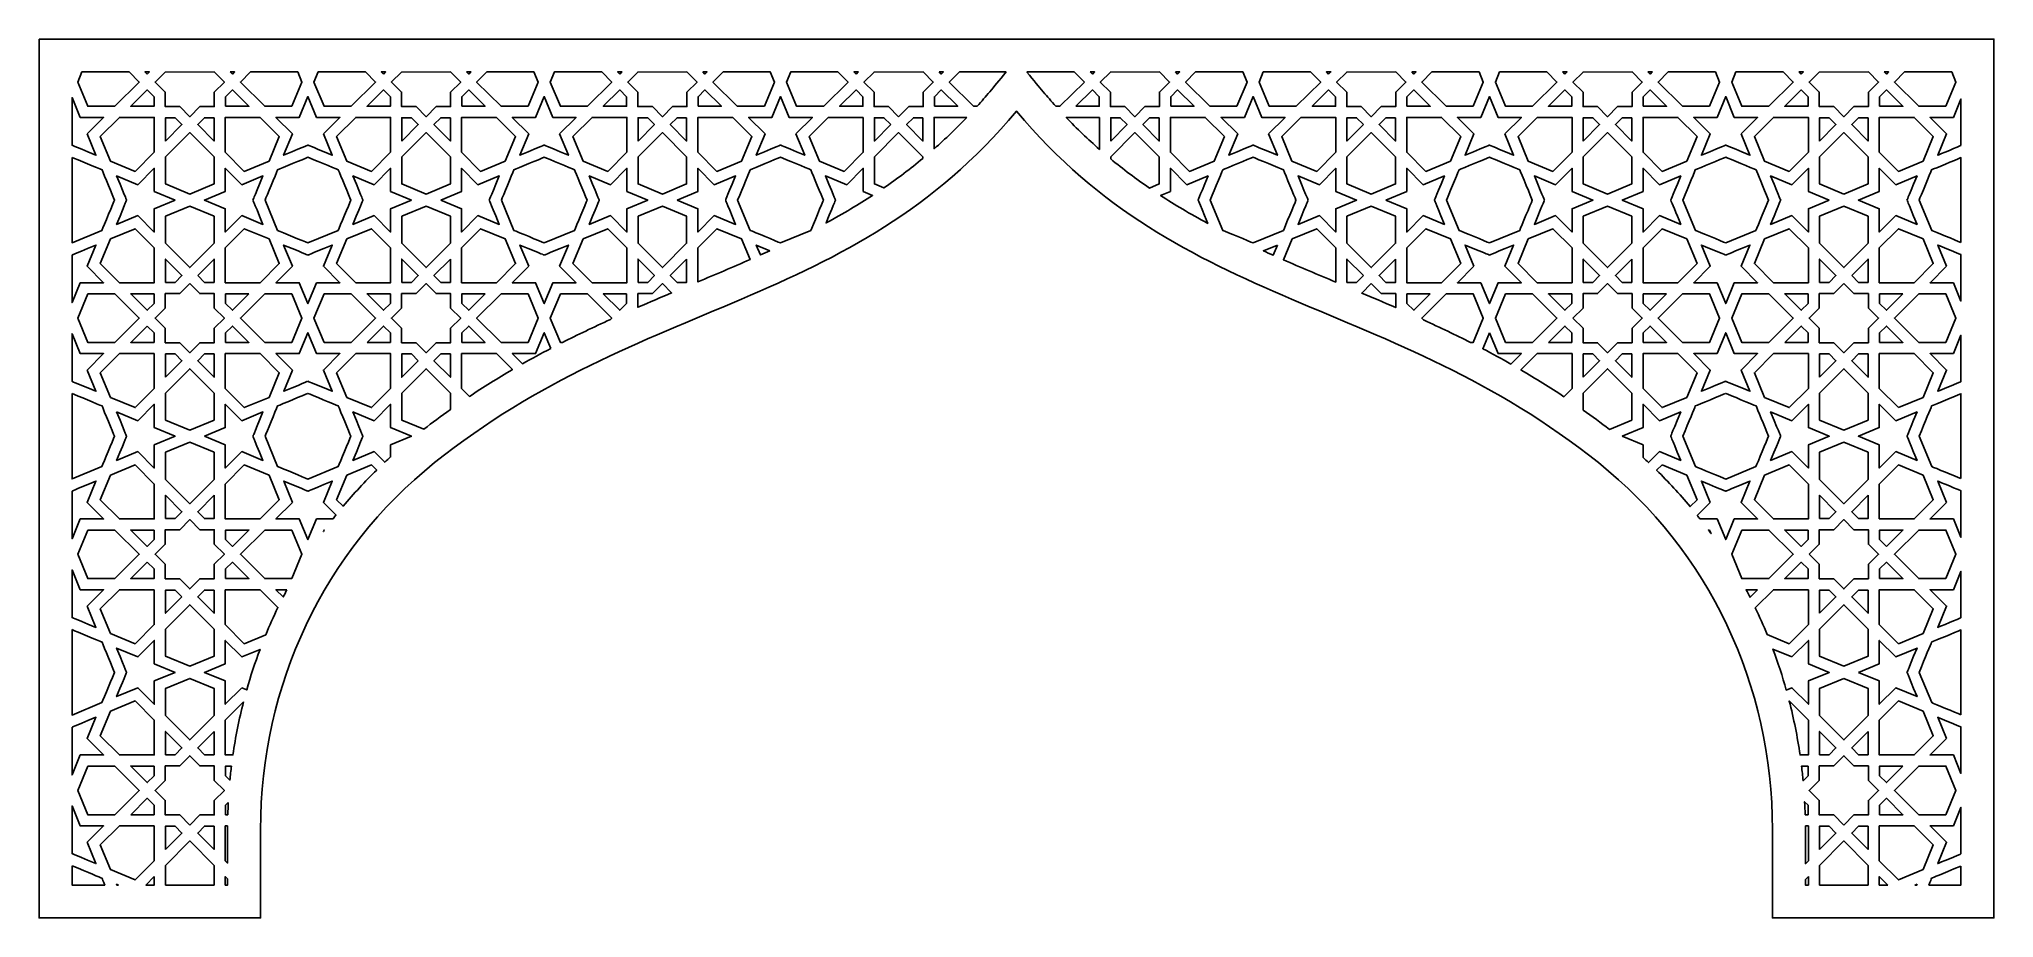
# Model space of a CAD drawing. Header units: millimetres. Extents: x -127 to 127, y -57 to 57.
import ezdxf

# ---------------------------------------------------------------- set-up
doc = ezdxf.new("R2010")
doc.units = ezdxf.units.MM
doc.header["$MEASUREMENT"] = 0
doc.layers.add('layer 1', color=7, linetype='Continuous')

msp = doc.modelspace()

# ---------------------------------------------------------------- linework, layer by layer
at = {"layer": 'layer 1', "color": 250}
for points, knots in [([(-126.8236, 57.1955), (-126.8236, 57.1955), (-126.8236, -56.9736), (-126.8236, -56.9736), (-126.8236, -56.9736), (-126.8236, -56.9736), (-98.0774, -56.9736), (-98.0774, -56.9736), (-98.0774, -56.9736), (-98.0774, -56.9736), (-98.0774, -45.5069), (-98.0774, -45.5069), (-98.0774, -45.5069), (-98.0774, -26.682), (-89.8408, -9.3041), (-75.48, 2.171), (-75.48, 2.171), (-48.3803, 23.8245), (-21.5625, 21.922), (0.0607, 47.8307), (0.0607, 47.8307), (21.6842, 21.922), (48.5017, 23.8249), (75.6017, 2.171), (75.6017, 2.171), (89.9626, -9.3041), (98.1992, -26.682), (98.1992, -45.5069), (98.1992, -45.5069), (98.1992, -45.5069), (98.1992, -56.9736), (98.1992, -56.9736), (98.1992, -56.9736), (98.1992, -56.9736), (126.9453, -56.9736), (126.9453, -56.9736), (126.9453, -56.9736), (126.9453, -56.9736), (126.9453, 57.1955), (126.9453, 57.1955), (126.9453, 57.1955), (126.9453, 57.1955), (-126.8236, 57.1955), (-126.8236, 57.1955)], [0, 0, 0, 0, 0.08333333, 0.08333333, 0.08333333, 0.08333333, 0.16666667, 0.16666667, 0.16666667, 0.16666667, 0.25, 0.25, 0.25, 0.25, 0.33333333, 0.33333333, 0.33333333, 0.33333333, 0.41666667, 0.41666667, 0.41666667, 0.41666667, 0.5, 0.5, 0.5, 0.5, 0.58333333, 0.58333333, 0.58333333, 0.58333333, 0.66666667, 0.66666667, 0.66666667, 0.66666667, 0.75, 0.75, 0.75, 0.75, 0.83333333, 0.83333333, 0.83333333, 0.83333333, 1, 1, 1, 1]), ([(-116.9925, 48.4632), (-116.9925, 48.4632), (-120.5065, 48.4632), (-120.5065, 48.4632), (-120.5065, 48.4632), (-120.5065, 48.4632), (-121.8118, 51.6149), (-121.8118, 51.6149), (-121.8118, 51.6149), (-121.8118, 51.6149), (-121.2711, 52.9209), (-121.2711, 52.9209), (-121.2711, 52.9209), (-121.2711, 52.9209), (-115.1373, 52.9209), (-115.1373, 52.9209), (-115.1373, 52.9209), (-115.1373, 52.9209), (-113.8247, 51.6149), (-113.8247, 51.6149), (-113.8247, 51.6149), (-113.8247, 51.6149), (-116.9925, 48.4632), (-116.9925, 48.4632)], [0, 0, 0, 0, 0.14285714, 0.14285714, 0.14285714, 0.14285714, 0.28571429, 0.28571429, 0.28571429, 0.28571429, 0.42857143, 0.42857143, 0.42857143, 0.42857143, 0.57142857, 0.57142857, 0.57142857, 0.57142857, 0.71428571, 0.71428571, 0.71428571, 0.71428571, 1, 1, 1, 1]), ([(-112.7926, 52.639), (-112.7926, 52.639), (-113.0759, 52.9209), (-113.0759, 52.9209), (-113.0759, 52.9209), (-113.0759, 52.9209), (-112.5081, 52.9209), (-112.5081, 52.9209), (-112.5081, 52.9209), (-112.5081, 52.9209), (-112.7926, 52.639), (-112.7926, 52.639)], [0, 0, 0, 0, 0.25, 0.25, 0.25, 0.25, 0.5, 0.5, 0.5, 0.5, 1, 1, 1, 1]), ([(-104.0754, 50.3135), (-104.0754, 50.3135), (-104.0754, 48.429), (-104.0754, 48.429), (-104.0754, 48.429), (-104.0754, 48.429), (-105.9598, 48.429), (-105.9598, 48.429), (-105.9598, 48.429), (-105.9598, 48.429), (-107.2613, 47.1145), (-107.2613, 47.1145), (-107.2613, 47.1145), (-107.2613, 47.1145), (-108.5628, 48.429), (-108.5628, 48.429), (-108.5628, 48.429), (-108.5628, 48.429), (-110.4471, 48.429), (-110.4471, 48.429), (-110.4471, 48.429), (-110.4471, 48.429), (-110.4471, 50.3135), (-110.4471, 50.3135), (-110.4471, 50.3135), (-110.4471, 50.3135), (-111.7618, 51.6149), (-111.7618, 51.6149), (-111.7618, 51.6149), (-111.7618, 51.6149), (-110.4471, 52.9167), (-110.4471, 52.9167), (-110.4471, 52.9167), (-110.4471, 52.9167), (-104.0754, 52.9209), (-104.0754, 52.9209), (-104.0754, 52.9209), (-104.0754, 52.9209), (-102.7607, 51.6149), (-102.7607, 51.6149), (-102.7607, 51.6149), (-102.7607, 51.6149), (-104.0754, 50.3135), (-104.0754, 50.3135)], [0, 0, 0, 0, 0.08333333, 0.08333333, 0.08333333, 0.08333333, 0.16666667, 0.16666667, 0.16666667, 0.16666667, 0.25, 0.25, 0.25, 0.25, 0.33333333, 0.33333333, 0.33333333, 0.33333333, 0.41666667, 0.41666667, 0.41666667, 0.41666667, 0.5, 0.5, 0.5, 0.5, 0.58333333, 0.58333333, 0.58333333, 0.58333333, 0.66666667, 0.66666667, 0.66666667, 0.66666667, 0.75, 0.75, 0.75, 0.75, 0.83333333, 0.83333333, 0.83333333, 0.83333333, 1, 1, 1, 1]), ([(-102.0145, 52.9209), (-102.0145, 52.9209), (-101.4467, 52.9209), (-101.4467, 52.9209), (-101.4467, 52.9209), (-101.4467, 52.9209), (-101.7301, 52.639), (-101.7301, 52.639), (-101.7301, 52.639), (-101.7301, 52.639), (-102.0145, 52.9209), (-102.0145, 52.9209)], [0, 0, 0, 0, 0.25, 0.25, 0.25, 0.25, 0.5, 0.5, 0.5, 0.5, 1, 1, 1, 1]), ([(-94.0161, 48.4632), (-94.0161, 48.4632), (-97.5301, 48.4632), (-97.5301, 48.4632), (-97.5301, 48.4632), (-97.5301, 48.4632), (-100.6979, 51.6149), (-100.6979, 51.6149), (-100.6979, 51.6149), (-100.6979, 51.6149), (-99.3854, 52.9209), (-99.3854, 52.9209), (-99.3854, 52.9209), (-99.3854, 52.9209), (-93.2517, 52.9209), (-93.2517, 52.9209), (-93.2517, 52.9209), (-93.2517, 52.9209), (-92.7109, 51.6149), (-92.7109, 51.6149), (-92.7109, 51.6149), (-92.7109, 51.6149), (-94.0161, 48.4632), (-94.0161, 48.4632)], [0, 0, 0, 0, 0.14285714, 0.14285714, 0.14285714, 0.14285714, 0.28571429, 0.28571429, 0.28571429, 0.28571429, 0.42857143, 0.42857143, 0.42857143, 0.42857143, 0.57142857, 0.57142857, 0.57142857, 0.57142857, 0.71428571, 0.71428571, 0.71428571, 0.71428571, 1, 1, 1, 1]), ([(-86.3177, 48.4632), (-86.3177, 48.4632), (-89.8317, 48.4632), (-89.8317, 48.4632), (-89.8317, 48.4632), (-89.8317, 48.4632), (-91.1366, 51.6149), (-91.1366, 51.6149), (-91.1366, 51.6149), (-91.1366, 51.6149), (-90.5958, 52.9209), (-90.5958, 52.9209), (-90.5958, 52.9209), (-90.5958, 52.9209), (-84.4624, 52.9209), (-84.4624, 52.9209), (-84.4624, 52.9209), (-84.4624, 52.9209), (-83.1497, 51.6149), (-83.1497, 51.6149), (-83.1497, 51.6149), (-83.1497, 51.6149), (-86.3177, 48.4632), (-86.3177, 48.4632)], [0, 0, 0, 0, 0.14285714, 0.14285714, 0.14285714, 0.14285714, 0.28571429, 0.28571429, 0.28571429, 0.28571429, 0.42857143, 0.42857143, 0.42857143, 0.42857143, 0.57142857, 0.57142857, 0.57142857, 0.57142857, 0.71428571, 0.71428571, 0.71428571, 0.71428571, 1, 1, 1, 1]), ([(-82.1175, 52.639), (-82.1175, 52.639), (-82.4008, 52.9209), (-82.4008, 52.9209), (-82.4008, 52.9209), (-82.4008, 52.9209), (-81.8331, 52.9209), (-81.8331, 52.9209), (-81.8331, 52.9209), (-81.8331, 52.9209), (-82.1175, 52.639), (-82.1175, 52.639)], [0, 0, 0, 0, 0.25, 0.25, 0.25, 0.25, 0.5, 0.5, 0.5, 0.5, 1, 1, 1, 1]), ([(-81.0831, 51.6188), (-81.0831, 51.6188), (-79.7722, 52.9167), (-79.7722, 52.9167), (-79.7722, 52.9167), (-79.7722, 52.9167), (-73.4003, 52.9209), (-73.4003, 52.9209), (-73.4003, 52.9209), (-73.4003, 52.9209), (-72.0859, 51.6149), (-72.0859, 51.6149), (-72.0859, 51.6149), (-72.0859, 51.6149), (-73.4003, 50.3135), (-73.4003, 50.3135), (-73.4003, 50.3135), (-73.4003, 50.3135), (-73.4003, 48.429), (-73.4003, 48.429), (-73.4003, 48.429), (-73.4003, 48.429), (-75.2849, 48.429), (-75.2849, 48.429), (-75.2849, 48.429), (-75.2849, 48.429), (-76.5863, 47.1145), (-76.5863, 47.1145), (-76.5863, 47.1145), (-76.5863, 47.1145), (-77.888, 48.429), (-77.888, 48.429), (-77.888, 48.429), (-77.888, 48.429), (-79.7722, 48.429), (-79.7722, 48.429), (-79.7722, 48.429), (-79.7722, 48.429), (-79.7722, 50.3135), (-79.7722, 50.3135), (-79.7722, 50.3135), (-79.7722, 50.3135), (-81.0856, 51.6135), (-81.0856, 51.6135), (-81.0856, 51.6135), (-81.0856, 51.6135), (-81.0817, 51.6174), (-81.0817, 51.6174), (-81.0817, 51.6174), (-81.0817, 51.6174), (-81.0831, 51.6188), (-81.0831, 51.6188)], [0, 0, 0, 0, 0.07142857, 0.07142857, 0.07142857, 0.07142857, 0.14285714, 0.14285714, 0.14285714, 0.14285714, 0.21428571, 0.21428571, 0.21428571, 0.21428571, 0.28571429, 0.28571429, 0.28571429, 0.28571429, 0.35714286, 0.35714286, 0.35714286, 0.35714286, 0.42857143, 0.42857143, 0.42857143, 0.42857143, 0.5, 0.5, 0.5, 0.5, 0.57142857, 0.57142857, 0.57142857, 0.57142857, 0.64285714, 0.64285714, 0.64285714, 0.64285714, 0.71428571, 0.71428571, 0.71428571, 0.71428571, 0.78571429, 0.78571429, 0.78571429, 0.78571429, 0.85714286, 0.85714286, 0.85714286, 0.85714286, 1, 1, 1, 1]), ([(-71.3394, 52.9209), (-71.3394, 52.9209), (-70.7718, 52.9209), (-70.7718, 52.9209), (-70.7718, 52.9209), (-70.7718, 52.9209), (-71.0551, 52.639), (-71.0551, 52.639), (-71.0551, 52.639), (-71.0551, 52.639), (-71.3394, 52.9209), (-71.3394, 52.9209)], [0, 0, 0, 0, 0.25, 0.25, 0.25, 0.25, 0.5, 0.5, 0.5, 0.5, 1, 1, 1, 1]), ([(-63.3409, 48.4632), (-63.3409, 48.4632), (-66.8549, 48.4632), (-66.8549, 48.4632), (-66.8549, 48.4632), (-66.8549, 48.4632), (-70.0229, 51.6149), (-70.0229, 51.6149), (-70.0229, 51.6149), (-70.0229, 51.6149), (-68.7105, 52.9209), (-68.7105, 52.9209), (-68.7105, 52.9209), (-68.7105, 52.9209), (-62.5768, 52.9209), (-62.5768, 52.9209), (-62.5768, 52.9209), (-62.5768, 52.9209), (-62.036, 51.6149), (-62.036, 51.6149), (-62.036, 51.6149), (-62.036, 51.6149), (-63.3409, 48.4632), (-63.3409, 48.4632)], [0, 0, 0, 0, 0.14285714, 0.14285714, 0.14285714, 0.14285714, 0.28571429, 0.28571429, 0.28571429, 0.28571429, 0.42857143, 0.42857143, 0.42857143, 0.42857143, 0.57142857, 0.57142857, 0.57142857, 0.57142857, 0.71428571, 0.71428571, 0.71428571, 0.71428571, 1, 1, 1, 1]), ([(-55.6426, 48.4632), (-55.6426, 48.4632), (-59.1566, 48.4632), (-59.1566, 48.4632), (-59.1566, 48.4632), (-59.1566, 48.4632), (-60.4615, 51.6149), (-60.4615, 51.6149), (-60.4615, 51.6149), (-60.4615, 51.6149), (-59.9207, 52.9209), (-59.9207, 52.9209), (-59.9207, 52.9209), (-59.9207, 52.9209), (-53.7873, 52.9209), (-53.7873, 52.9209), (-53.7873, 52.9209), (-53.7873, 52.9209), (-52.4746, 51.6149), (-52.4746, 51.6149), (-52.4746, 51.6149), (-52.4746, 51.6149), (-55.6426, 48.4632), (-55.6426, 48.4632)], [0, 0, 0, 0, 0.14285714, 0.14285714, 0.14285714, 0.14285714, 0.28571429, 0.28571429, 0.28571429, 0.28571429, 0.42857143, 0.42857143, 0.42857143, 0.42857143, 0.57142857, 0.57142857, 0.57142857, 0.57142857, 0.71428571, 0.71428571, 0.71428571, 0.71428571, 1, 1, 1, 1]), ([(-51.4424, 52.639), (-51.4424, 52.639), (-51.7257, 52.9209), (-51.7257, 52.9209), (-51.7257, 52.9209), (-51.7257, 52.9209), (-51.1581, 52.9209), (-51.1581, 52.9209), (-51.1581, 52.9209), (-51.1581, 52.9209), (-51.4424, 52.639), (-51.4424, 52.639)], [0, 0, 0, 0, 0.25, 0.25, 0.25, 0.25, 0.5, 0.5, 0.5, 0.5, 1, 1, 1, 1]), ([(-42.7253, 50.3135), (-42.7253, 50.3135), (-42.7253, 48.429), (-42.7253, 48.429), (-42.7253, 48.429), (-42.7253, 48.429), (-44.6098, 48.429), (-44.6098, 48.429), (-44.6098, 48.429), (-44.6098, 48.429), (-45.9112, 47.1145), (-45.9112, 47.1145), (-45.9112, 47.1145), (-45.9112, 47.1145), (-47.2126, 48.429), (-47.2126, 48.429), (-47.2126, 48.429), (-47.2126, 48.429), (-49.0971, 48.429), (-49.0971, 48.429), (-49.0971, 48.429), (-49.0971, 48.429), (-49.0971, 50.3135), (-49.0971, 50.3135), (-49.0971, 50.3135), (-49.0971, 50.3135), (-50.4119, 51.6149), (-50.4119, 51.6149), (-50.4119, 51.6149), (-50.4119, 51.6149), (-49.0971, 52.9167), (-49.0971, 52.9167), (-49.0971, 52.9167), (-49.0971, 52.9167), (-42.7253, 52.9209), (-42.7253, 52.9209), (-42.7253, 52.9209), (-42.7253, 52.9209), (-41.4108, 51.6149), (-41.4108, 51.6149), (-41.4108, 51.6149), (-41.4108, 51.6149), (-42.7253, 50.3135), (-42.7253, 50.3135)], [0, 0, 0, 0, 0.08333333, 0.08333333, 0.08333333, 0.08333333, 0.16666667, 0.16666667, 0.16666667, 0.16666667, 0.25, 0.25, 0.25, 0.25, 0.33333333, 0.33333333, 0.33333333, 0.33333333, 0.41666667, 0.41666667, 0.41666667, 0.41666667, 0.5, 0.5, 0.5, 0.5, 0.58333333, 0.58333333, 0.58333333, 0.58333333, 0.66666667, 0.66666667, 0.66666667, 0.66666667, 0.75, 0.75, 0.75, 0.75, 0.83333333, 0.83333333, 0.83333333, 0.83333333, 1, 1, 1, 1]), ([(-40.6647, 52.9209), (-40.6647, 52.9209), (-40.0967, 52.9209), (-40.0967, 52.9209), (-40.0967, 52.9209), (-40.0967, 52.9209), (-40.38, 52.639), (-40.38, 52.639), (-40.38, 52.639), (-40.38, 52.639), (-40.6647, 52.9209), (-40.6647, 52.9209)], [0, 0, 0, 0, 0.25, 0.25, 0.25, 0.25, 0.5, 0.5, 0.5, 0.5, 1, 1, 1, 1]), ([(-32.6658, 48.4632), (-32.6658, 48.4632), (-36.1802, 48.4632), (-36.1802, 48.4632), (-36.1802, 48.4632), (-36.1802, 48.4632), (-39.3481, 51.6149), (-39.3481, 51.6149), (-39.3481, 51.6149), (-39.3481, 51.6149), (-38.0351, 52.9209), (-38.0351, 52.9209), (-38.0351, 52.9209), (-38.0351, 52.9209), (-31.9017, 52.9209), (-31.9017, 52.9209), (-31.9017, 52.9209), (-31.9017, 52.9209), (-31.3609, 51.6149), (-31.3609, 51.6149), (-31.3609, 51.6149), (-31.3609, 51.6149), (-32.6658, 48.4632), (-32.6658, 48.4632)], [0, 0, 0, 0, 0.14285714, 0.14285714, 0.14285714, 0.14285714, 0.28571429, 0.28571429, 0.28571429, 0.28571429, 0.42857143, 0.42857143, 0.42857143, 0.42857143, 0.57142857, 0.57142857, 0.57142857, 0.57142857, 0.71428571, 0.71428571, 0.71428571, 0.71428571, 1, 1, 1, 1]), ([(-24.9675, 48.4632), (-24.9675, 48.4632), (-28.4819, 48.4632), (-28.4819, 48.4632), (-28.4819, 48.4632), (-28.4819, 48.4632), (-29.7868, 51.6149), (-29.7868, 51.6149), (-29.7868, 51.6149), (-29.7868, 51.6149), (-29.246, 52.9209), (-29.246, 52.9209), (-29.246, 52.9209), (-29.246, 52.9209), (-23.1126, 52.9209), (-23.1126, 52.9209), (-23.1126, 52.9209), (-23.1126, 52.9209), (-21.7995, 51.6149), (-21.7995, 51.6149), (-21.7995, 51.6149), (-21.7995, 51.6149), (-24.9675, 48.4632), (-24.9675, 48.4632)], [0, 0, 0, 0, 0.14285714, 0.14285714, 0.14285714, 0.14285714, 0.28571429, 0.28571429, 0.28571429, 0.28571429, 0.42857143, 0.42857143, 0.42857143, 0.42857143, 0.57142857, 0.57142857, 0.57142857, 0.57142857, 0.71428571, 0.71428571, 0.71428571, 0.71428571, 1, 1, 1, 1]), ([(-20.7673, 52.639), (-20.7673, 52.639), (-21.0506, 52.9209), (-21.0506, 52.9209), (-21.0506, 52.9209), (-21.0506, 52.9209), (-20.483, 52.9209), (-20.483, 52.9209), (-20.483, 52.9209), (-20.483, 52.9209), (-20.7673, 52.639), (-20.7673, 52.639)], [0, 0, 0, 0, 0.25, 0.25, 0.25, 0.25, 0.5, 0.5, 0.5, 0.5, 1, 1, 1, 1]), ([(-15.2361, 47.1145), (-15.2361, 47.1145), (-16.5379, 48.429), (-16.5379, 48.429), (-16.5379, 48.429), (-16.5379, 48.429), (-18.422, 48.429), (-18.422, 48.429), (-18.422, 48.429), (-18.422, 48.429), (-18.422, 50.3135), (-18.422, 50.3135), (-18.422, 50.3135), (-18.422, 50.3135), (-19.7368, 51.6149), (-19.7368, 51.6149), (-19.7368, 51.6149), (-19.7368, 51.6149), (-18.422, 52.9167), (-18.422, 52.9167), (-18.422, 52.9167), (-18.422, 52.9167), (-12.0502, 52.9209), (-12.0502, 52.9209), (-12.0502, 52.9209), (-12.0502, 52.9209), (-10.7357, 51.6149), (-10.7357, 51.6149), (-10.7357, 51.6149), (-10.7357, 51.6149), (-12.0502, 50.3135), (-12.0502, 50.3135), (-12.0502, 50.3135), (-12.0502, 50.3135), (-12.0502, 48.429), (-12.0502, 48.429), (-12.0502, 48.429), (-12.0502, 48.429), (-13.9347, 48.429), (-13.9347, 48.429), (-13.9347, 48.429), (-13.9347, 48.429), (-15.2361, 47.1145), (-15.2361, 47.1145)], [0, 0, 0, 0, 0.08333333, 0.08333333, 0.08333333, 0.08333333, 0.16666667, 0.16666667, 0.16666667, 0.16666667, 0.25, 0.25, 0.25, 0.25, 0.33333333, 0.33333333, 0.33333333, 0.33333333, 0.41666667, 0.41666667, 0.41666667, 0.41666667, 0.5, 0.5, 0.5, 0.5, 0.58333333, 0.58333333, 0.58333333, 0.58333333, 0.66666667, 0.66666667, 0.66666667, 0.66666667, 0.75, 0.75, 0.75, 0.75, 0.83333333, 0.83333333, 0.83333333, 0.83333333, 1, 1, 1, 1]), ([(-9.9896, 52.9209), (-9.9896, 52.9209), (-9.422, 52.9209), (-9.422, 52.9209), (-9.422, 52.9209), (-9.422, 52.9209), (-9.7049, 52.639), (-9.7049, 52.639), (-9.7049, 52.639), (-9.7049, 52.639), (-9.9896, 52.9209), (-9.9896, 52.9209)], [0, 0, 0, 0, 0.25, 0.25, 0.25, 0.25, 0.5, 0.5, 0.5, 0.5, 1, 1, 1, 1]), ([(-1.2693, 52.9209), (-3.1598, 50.6427), (-3.8237, 49.8211), (-5.0472, 48.4632), (-5.0472, 48.4632), (-5.0472, 48.4632), (-5.5051, 48.4632), (-5.5051, 48.4632), (-5.5051, 48.4632), (-5.5051, 48.4632), (-8.673, 51.6149), (-8.673, 51.6149), (-8.673, 51.6149), (-8.673, 51.6149), (-7.36, 52.9209), (-7.36, 52.9209), (-7.36, 52.9209), (-7.36, 52.9209), (-1.2693, 52.9209), (-1.2693, 52.9209)], [0, 0, 0, 0, 0.16666667, 0.16666667, 0.16666667, 0.16666667, 0.33333333, 0.33333333, 0.33333333, 0.33333333, 0.5, 0.5, 0.5, 0.5, 0.66666667, 0.66666667, 0.66666667, 0.66666667, 1, 1, 1, 1]), ([(8.8755, 51.6149), (8.8755, 51.6149), (5.7076, 48.4632), (5.7076, 48.4632), (5.7076, 48.4632), (5.7076, 48.4632), (5.1689, 48.4632), (5.1689, 48.4632), (5.1689, 48.4632), (3.9416, 49.826), (3.2837, 50.6402), (1.4164, 52.8902), (1.4164, 52.8902), (1.4164, 52.8902), (1.4291, 52.9209), (1.4291, 52.9209), (1.4291, 52.9209), (1.4291, 52.9209), (7.5629, 52.9209), (7.5629, 52.9209), (7.5629, 52.9209), (7.5629, 52.9209), (8.8755, 51.6149), (8.8755, 51.6149)], [0, 0, 0, 0, 0.14285714, 0.14285714, 0.14285714, 0.14285714, 0.28571429, 0.28571429, 0.28571429, 0.28571429, 0.42857143, 0.42857143, 0.42857143, 0.42857143, 0.57142857, 0.57142857, 0.57142857, 0.57142857, 0.71428571, 0.71428571, 0.71428571, 0.71428571, 1, 1, 1, 1]), ([(9.6241, 52.9209), (9.6241, 52.9209), (10.1921, 52.9209), (10.1921, 52.9209), (10.1921, 52.9209), (10.1921, 52.9209), (9.9074, 52.639), (9.9074, 52.639), (9.9074, 52.639), (9.9074, 52.639), (9.6241, 52.9209), (9.6241, 52.9209)], [0, 0, 0, 0, 0.25, 0.25, 0.25, 0.25, 0.5, 0.5, 0.5, 0.5, 1, 1, 1, 1]), ([(10.9421, 51.611), (10.9421, 51.611), (10.9485, 51.6174), (10.9485, 51.6174), (10.9485, 51.6174), (10.9485, 51.6174), (10.9442, 51.6213), (10.9442, 51.6213), (10.9442, 51.6213), (10.9442, 51.6213), (12.2527, 52.9167), (12.2527, 52.9167), (12.2527, 52.9167), (12.2527, 52.9167), (18.6246, 52.9209), (18.6246, 52.9209), (18.6246, 52.9209), (18.6246, 52.9209), (19.9394, 51.6149), (19.9394, 51.6149), (19.9394, 51.6149), (19.9394, 51.6149), (18.6246, 50.3135), (18.6246, 50.3135), (18.6246, 50.3135), (18.6246, 50.3135), (18.6246, 48.429), (18.6246, 48.429), (18.6246, 48.429), (18.6246, 48.429), (16.7404, 48.429), (16.7404, 48.429), (16.7404, 48.429), (16.7404, 48.429), (15.4386, 47.1145), (15.4386, 47.1145), (15.4386, 47.1145), (15.4386, 47.1145), (14.1372, 48.429), (14.1372, 48.429), (14.1372, 48.429), (14.1372, 48.429), (12.2527, 48.429), (12.2527, 48.429), (12.2527, 48.429), (12.2527, 48.429), (12.2527, 50.3135), (12.2527, 50.3135), (12.2527, 50.3135), (12.2527, 50.3135), (10.9421, 51.611), (10.9421, 51.611)], [0, 0, 0, 0, 0.07142857, 0.07142857, 0.07142857, 0.07142857, 0.14285714, 0.14285714, 0.14285714, 0.14285714, 0.21428571, 0.21428571, 0.21428571, 0.21428571, 0.28571429, 0.28571429, 0.28571429, 0.28571429, 0.35714286, 0.35714286, 0.35714286, 0.35714286, 0.42857143, 0.42857143, 0.42857143, 0.42857143, 0.5, 0.5, 0.5, 0.5, 0.57142857, 0.57142857, 0.57142857, 0.57142857, 0.64285714, 0.64285714, 0.64285714, 0.64285714, 0.71428571, 0.71428571, 0.71428571, 0.71428571, 0.78571429, 0.78571429, 0.78571429, 0.78571429, 0.85714286, 0.85714286, 0.85714286, 0.85714286, 1, 1, 1, 1]), ([(20.6855, 52.9209), (20.6855, 52.9209), (21.2531, 52.9209), (21.2531, 52.9209), (21.2531, 52.9209), (21.2531, 52.9209), (20.9702, 52.639), (20.9702, 52.639), (20.9702, 52.639), (20.9702, 52.639), (20.6855, 52.9209), (20.6855, 52.9209)], [0, 0, 0, 0, 0.25, 0.25, 0.25, 0.25, 0.5, 0.5, 0.5, 0.5, 1, 1, 1, 1]), ([(28.684, 48.4632), (28.684, 48.4632), (25.17, 48.4632), (25.17, 48.4632), (25.17, 48.4632), (25.17, 48.4632), (22.0021, 51.6149), (22.0021, 51.6149), (22.0021, 51.6149), (22.0021, 51.6149), (23.3151, 52.9209), (23.3151, 52.9209), (23.3151, 52.9209), (23.3151, 52.9209), (29.4485, 52.9209), (29.4485, 52.9209), (29.4485, 52.9209), (29.4485, 52.9209), (29.9893, 51.6149), (29.9893, 51.6149), (29.9893, 51.6149), (29.9893, 51.6149), (28.684, 48.4632), (28.684, 48.4632)], [0, 0, 0, 0, 0.14285714, 0.14285714, 0.14285714, 0.14285714, 0.28571429, 0.28571429, 0.28571429, 0.28571429, 0.42857143, 0.42857143, 0.42857143, 0.42857143, 0.57142857, 0.57142857, 0.57142857, 0.57142857, 0.71428571, 0.71428571, 0.71428571, 0.71428571, 1, 1, 1, 1]), ([(36.3823, 48.4632), (36.3823, 48.4632), (32.8687, 48.4632), (32.8687, 48.4632), (32.8687, 48.4632), (32.8687, 48.4632), (31.563, 51.6149), (31.563, 51.6149), (31.563, 51.6149), (31.563, 51.6149), (32.1042, 52.9209), (32.1042, 52.9209), (32.1042, 52.9209), (32.1042, 52.9209), (38.2376, 52.9209), (38.2376, 52.9209), (38.2376, 52.9209), (38.2376, 52.9209), (39.5506, 51.6149), (39.5506, 51.6149), (39.5506, 51.6149), (39.5506, 51.6149), (36.3823, 48.4632), (36.3823, 48.4632)], [0, 0, 0, 0, 0.14285714, 0.14285714, 0.14285714, 0.14285714, 0.28571429, 0.28571429, 0.28571429, 0.28571429, 0.42857143, 0.42857143, 0.42857143, 0.42857143, 0.57142857, 0.57142857, 0.57142857, 0.57142857, 0.71428571, 0.71428571, 0.71428571, 0.71428571, 1, 1, 1, 1]), ([(40.5825, 52.639), (40.5825, 52.639), (40.2992, 52.9209), (40.2992, 52.9209), (40.2992, 52.9209), (40.2992, 52.9209), (40.8672, 52.9209), (40.8672, 52.9209), (40.8672, 52.9209), (40.8672, 52.9209), (40.5825, 52.639), (40.5825, 52.639)], [0, 0, 0, 0, 0.25, 0.25, 0.25, 0.25, 0.5, 0.5, 0.5, 0.5, 1, 1, 1, 1]), ([(50.6074, 51.6079), (50.6074, 51.6079), (49.2996, 50.3135), (49.2996, 50.3135), (49.2996, 50.3135), (49.2996, 50.3135), (49.2996, 48.429), (49.2996, 48.429), (49.2996, 48.429), (49.2996, 48.429), (47.4151, 48.429), (47.4151, 48.429), (47.4151, 48.429), (47.4151, 48.429), (46.1137, 47.1145), (46.1137, 47.1145), (46.1137, 47.1145), (46.1137, 47.1145), (44.8123, 48.429), (44.8123, 48.429), (44.8123, 48.429), (44.8123, 48.429), (42.9278, 48.429), (42.9278, 48.429), (42.9278, 48.429), (42.9278, 48.429), (42.9278, 50.3135), (42.9278, 50.3135), (42.9278, 50.3135), (42.9278, 50.3135), (41.6133, 51.6149), (41.6133, 51.6149), (41.6133, 51.6149), (41.6133, 51.6149), (42.9278, 52.9167), (42.9278, 52.9167), (42.9278, 52.9167), (42.9278, 52.9167), (49.2996, 52.9209), (49.2996, 52.9209), (49.2996, 52.9209), (49.2996, 52.9209), (50.6109, 51.6185), (50.6109, 51.6185), (50.6109, 51.6185), (50.6109, 51.6185), (50.6039, 51.6114), (50.6039, 51.6114), (50.6039, 51.6114), (50.6039, 51.6114), (50.6074, 51.6079), (50.6074, 51.6079)], [0, 0, 0, 0, 0.07142857, 0.07142857, 0.07142857, 0.07142857, 0.14285714, 0.14285714, 0.14285714, 0.14285714, 0.21428571, 0.21428571, 0.21428571, 0.21428571, 0.28571429, 0.28571429, 0.28571429, 0.28571429, 0.35714286, 0.35714286, 0.35714286, 0.35714286, 0.42857143, 0.42857143, 0.42857143, 0.42857143, 0.5, 0.5, 0.5, 0.5, 0.57142857, 0.57142857, 0.57142857, 0.57142857, 0.64285714, 0.64285714, 0.64285714, 0.64285714, 0.71428571, 0.71428571, 0.71428571, 0.71428571, 0.78571429, 0.78571429, 0.78571429, 0.78571429, 0.85714286, 0.85714286, 0.85714286, 0.85714286, 1, 1, 1, 1]), ([(51.3606, 52.9209), (51.3606, 52.9209), (51.9282, 52.9209), (51.9282, 52.9209), (51.9282, 52.9209), (51.9282, 52.9209), (51.6449, 52.639), (51.6449, 52.639), (51.6449, 52.639), (51.6449, 52.639), (51.3606, 52.9209), (51.3606, 52.9209)], [0, 0, 0, 0, 0.25, 0.25, 0.25, 0.25, 0.5, 0.5, 0.5, 0.5, 1, 1, 1, 1]), ([(59.3591, 48.4632), (59.3591, 48.4632), (55.8451, 48.4632), (55.8451, 48.4632), (55.8451, 48.4632), (55.8451, 48.4632), (52.6771, 51.6149), (52.6771, 51.6149), (52.6771, 51.6149), (52.6771, 51.6149), (53.9898, 52.9209), (53.9898, 52.9209), (53.9898, 52.9209), (53.9898, 52.9209), (60.1232, 52.9209), (60.1232, 52.9209), (60.1232, 52.9209), (60.1232, 52.9209), (60.664, 51.6149), (60.664, 51.6149), (60.664, 51.6149), (60.664, 51.6149), (59.3591, 48.4632), (59.3591, 48.4632)], [0, 0, 0, 0, 0.14285714, 0.14285714, 0.14285714, 0.14285714, 0.28571429, 0.28571429, 0.28571429, 0.28571429, 0.42857143, 0.42857143, 0.42857143, 0.42857143, 0.57142857, 0.57142857, 0.57142857, 0.57142857, 0.71428571, 0.71428571, 0.71428571, 0.71428571, 1, 1, 1, 1]), ([(67.0574, 48.4632), (67.0574, 48.4632), (63.5434, 48.4632), (63.5434, 48.4632), (63.5434, 48.4632), (63.5434, 48.4632), (62.2381, 51.6149), (62.2381, 51.6149), (62.2381, 51.6149), (62.2381, 51.6149), (62.7793, 52.9209), (62.7793, 52.9209), (62.7793, 52.9209), (62.7793, 52.9209), (68.9127, 52.9209), (68.9127, 52.9209), (68.9127, 52.9209), (68.9127, 52.9209), (70.2254, 51.6149), (70.2254, 51.6149), (70.2254, 51.6149), (70.2254, 51.6149), (67.0574, 48.4632), (67.0574, 48.4632)], [0, 0, 0, 0, 0.14285714, 0.14285714, 0.14285714, 0.14285714, 0.28571429, 0.28571429, 0.28571429, 0.28571429, 0.42857143, 0.42857143, 0.42857143, 0.42857143, 0.57142857, 0.57142857, 0.57142857, 0.57142857, 0.71428571, 0.71428571, 0.71428571, 0.71428571, 1, 1, 1, 1]), ([(71.2576, 52.639), (71.2576, 52.639), (70.9743, 52.9209), (70.9743, 52.9209), (70.9743, 52.9209), (70.9743, 52.9209), (71.5423, 52.9209), (71.5423, 52.9209), (71.5423, 52.9209), (71.5423, 52.9209), (71.2576, 52.639), (71.2576, 52.639)], [0, 0, 0, 0, 0.25, 0.25, 0.25, 0.25, 0.5, 0.5, 0.5, 0.5, 1, 1, 1, 1]), ([(79.9747, 50.3135), (79.9747, 50.3135), (79.9747, 48.429), (79.9747, 48.429), (79.9747, 48.429), (79.9747, 48.429), (78.0905, 48.429), (78.0905, 48.429), (78.0905, 48.429), (78.0905, 48.429), (76.7888, 47.1145), (76.7888, 47.1145), (76.7888, 47.1145), (76.7888, 47.1145), (75.487, 48.429), (75.487, 48.429), (75.487, 48.429), (75.487, 48.429), (73.6029, 48.429), (73.6029, 48.429), (73.6029, 48.429), (73.6029, 48.429), (73.6029, 50.3135), (73.6029, 50.3135), (73.6029, 50.3135), (73.6029, 50.3135), (72.2881, 51.6149), (72.2881, 51.6149), (72.2881, 51.6149), (72.2881, 51.6149), (73.6029, 52.9167), (73.6029, 52.9167), (73.6029, 52.9167), (73.6029, 52.9167), (79.9747, 52.9209), (79.9747, 52.9209), (79.9747, 52.9209), (79.9747, 52.9209), (81.2892, 51.6149), (81.2892, 51.6149), (81.2892, 51.6149), (81.2892, 51.6149), (79.9747, 50.3135), (79.9747, 50.3135)], [0, 0, 0, 0, 0.08333333, 0.08333333, 0.08333333, 0.08333333, 0.16666667, 0.16666667, 0.16666667, 0.16666667, 0.25, 0.25, 0.25, 0.25, 0.33333333, 0.33333333, 0.33333333, 0.33333333, 0.41666667, 0.41666667, 0.41666667, 0.41666667, 0.5, 0.5, 0.5, 0.5, 0.58333333, 0.58333333, 0.58333333, 0.58333333, 0.66666667, 0.66666667, 0.66666667, 0.66666667, 0.75, 0.75, 0.75, 0.75, 0.83333333, 0.83333333, 0.83333333, 0.83333333, 1, 1, 1, 1]), ([(82.0353, 52.9209), (82.0353, 52.9209), (82.6033, 52.9209), (82.6033, 52.9209), (82.6033, 52.9209), (82.6033, 52.9209), (82.32, 52.639), (82.32, 52.639), (82.32, 52.639), (82.32, 52.639), (82.0353, 52.9209), (82.0353, 52.9209)], [0, 0, 0, 0, 0.25, 0.25, 0.25, 0.25, 0.5, 0.5, 0.5, 0.5, 1, 1, 1, 1]), ([(90.0342, 48.4632), (90.0342, 48.4632), (86.5202, 48.4632), (86.5202, 48.4632), (86.5202, 48.4632), (86.5202, 48.4632), (83.3522, 51.6149), (83.3522, 51.6149), (83.3522, 51.6149), (83.3522, 51.6149), (84.6649, 52.9209), (84.6649, 52.9209), (84.6649, 52.9209), (84.6649, 52.9209), (90.7983, 52.9209), (90.7983, 52.9209), (90.7983, 52.9209), (90.7983, 52.9209), (91.3391, 51.6149), (91.3391, 51.6149), (91.3391, 51.6149), (91.3391, 51.6149), (90.0342, 48.4632), (90.0342, 48.4632)], [0, 0, 0, 0, 0.14285714, 0.14285714, 0.14285714, 0.14285714, 0.28571429, 0.28571429, 0.28571429, 0.28571429, 0.42857143, 0.42857143, 0.42857143, 0.42857143, 0.57142857, 0.57142857, 0.57142857, 0.57142857, 0.71428571, 0.71428571, 0.71428571, 0.71428571, 1, 1, 1, 1]), ([(97.7325, 48.4632), (97.7325, 48.4632), (94.2185, 48.4632), (94.2185, 48.4632), (94.2185, 48.4632), (94.2185, 48.4632), (92.9132, 51.6149), (92.9132, 51.6149), (92.9132, 51.6149), (92.9132, 51.6149), (93.454, 52.9209), (93.454, 52.9209), (93.454, 52.9209), (93.454, 52.9209), (99.5878, 52.9209), (99.5878, 52.9209), (99.5878, 52.9209), (99.5878, 52.9209), (100.9005, 51.6149), (100.9005, 51.6149), (100.9005, 51.6149), (100.9005, 51.6149), (97.7325, 48.4632), (97.7325, 48.4632)], [0, 0, 0, 0, 0.14285714, 0.14285714, 0.14285714, 0.14285714, 0.28571429, 0.28571429, 0.28571429, 0.28571429, 0.42857143, 0.42857143, 0.42857143, 0.42857143, 0.57142857, 0.57142857, 0.57142857, 0.57142857, 0.71428571, 0.71428571, 0.71428571, 0.71428571, 1, 1, 1, 1]), ([(101.9323, 52.639), (101.9323, 52.639), (101.6494, 52.9209), (101.6494, 52.9209), (101.6494, 52.9209), (101.6494, 52.9209), (102.217, 52.9209), (102.217, 52.9209), (102.217, 52.9209), (102.217, 52.9209), (101.9323, 52.639), (101.9323, 52.639)], [0, 0, 0, 0, 0.25, 0.25, 0.25, 0.25, 0.5, 0.5, 0.5, 0.5, 1, 1, 1, 1]), ([(110.6498, 50.3135), (110.6498, 50.3135), (110.6498, 48.429), (110.6498, 48.429), (110.6498, 48.429), (110.6498, 48.429), (108.7653, 48.429), (108.7653, 48.429), (108.7653, 48.429), (108.7653, 48.429), (107.4639, 47.1145), (107.4639, 47.1145), (107.4639, 47.1145), (107.4639, 47.1145), (106.1621, 48.429), (106.1621, 48.429), (106.1621, 48.429), (106.1621, 48.429), (104.2779, 48.429), (104.2779, 48.429), (104.2779, 48.429), (104.2779, 48.429), (104.2779, 50.3135), (104.2779, 50.3135), (104.2779, 50.3135), (104.2779, 50.3135), (102.9631, 51.6149), (102.9631, 51.6149), (102.9631, 51.6149), (102.9631, 51.6149), (104.2779, 52.9167), (104.2779, 52.9167), (104.2779, 52.9167), (104.2779, 52.9167), (110.6498, 52.9209), (110.6498, 52.9209), (110.6498, 52.9209), (110.6498, 52.9209), (111.9643, 51.6149), (111.9643, 51.6149), (111.9643, 51.6149), (111.9643, 51.6149), (110.6498, 50.3135), (110.6498, 50.3135)], [0, 0, 0, 0, 0.08333333, 0.08333333, 0.08333333, 0.08333333, 0.16666667, 0.16666667, 0.16666667, 0.16666667, 0.25, 0.25, 0.25, 0.25, 0.33333333, 0.33333333, 0.33333333, 0.33333333, 0.41666667, 0.41666667, 0.41666667, 0.41666667, 0.5, 0.5, 0.5, 0.5, 0.58333333, 0.58333333, 0.58333333, 0.58333333, 0.66666667, 0.66666667, 0.66666667, 0.66666667, 0.75, 0.75, 0.75, 0.75, 0.83333333, 0.83333333, 0.83333333, 0.83333333, 1, 1, 1, 1]), ([(112.7104, 52.9209), (112.7104, 52.9209), (113.2784, 52.9209), (113.2784, 52.9209), (113.2784, 52.9209), (113.2784, 52.9209), (112.9951, 52.639), (112.9951, 52.639), (112.9951, 52.639), (112.9951, 52.639), (112.7104, 52.9209), (112.7104, 52.9209)], [0, 0, 0, 0, 0.25, 0.25, 0.25, 0.25, 0.5, 0.5, 0.5, 0.5, 1, 1, 1, 1]), ([(120.7089, 48.4632), (120.7089, 48.4632), (117.1949, 48.4632), (117.1949, 48.4632), (117.1949, 48.4632), (117.1949, 48.4632), (114.027, 51.6149), (114.027, 51.6149), (114.027, 51.6149), (114.027, 51.6149), (115.34, 52.9209), (115.34, 52.9209), (115.34, 52.9209), (115.34, 52.9209), (121.4734, 52.9209), (121.4734, 52.9209), (121.4734, 52.9209), (121.4734, 52.9209), (122.0142, 51.6149), (122.0142, 51.6149), (122.0142, 51.6149), (122.0142, 51.6149), (120.7089, 48.4632), (120.7089, 48.4632)], [0, 0, 0, 0, 0.14285714, 0.14285714, 0.14285714, 0.14285714, 0.28571429, 0.28571429, 0.28571429, 0.28571429, 0.42857143, 0.42857143, 0.42857143, 0.42857143, 0.57142857, 0.57142857, 0.57142857, 0.57142857, 0.71428571, 0.71428571, 0.71428571, 0.71428571, 1, 1, 1, 1]), ([(-120.5951, 44.8765), (-120.5951, 44.8765), (-119.4486, 42.1122), (-119.4486, 42.1122), (-119.4486, 42.1122), (-122.7106, 43.4644), (-122.4014, 43.3359), (-122.5491, 43.398), (-122.5491, 43.398), (-122.5491, 43.398), (-122.5491, 49.5946), (-122.5491, 49.5946), (-122.5491, 49.5946), (-122.5491, 49.5946), (-121.4785, 47.0094), (-121.4785, 47.0094), (-121.4785, 47.0094), (-121.4785, 47.0094), (-118.4529, 47.0094), (-118.4529, 47.0094), (-118.4529, 47.0094), (-118.4529, 47.0094), (-120.5951, 44.8765), (-120.5951, 44.8765)], [0, 0, 0, 0, 0.14285714, 0.14285714, 0.14285714, 0.14285714, 0.28571429, 0.28571429, 0.28571429, 0.28571429, 0.42857143, 0.42857143, 0.42857143, 0.42857143, 0.57142857, 0.57142857, 0.57142857, 0.57142857, 0.71428571, 0.71428571, 0.71428571, 0.71428571, 1, 1, 1, 1]), ([(-111.9011, 49.7071), (-111.9011, 49.7071), (-111.9011, 48.4632), (-111.9011, 48.4632), (-111.9011, 48.4632), (-111.9011, 48.4632), (-114.9304, 48.4632), (-114.9304, 48.4632), (-114.9304, 48.4632), (-114.9304, 48.4632), (-112.7926, 50.5908), (-112.7926, 50.5908), (-112.7926, 50.5908), (-112.7926, 50.5908), (-111.9011, 49.7071), (-111.9011, 49.7071)], [0, 0, 0, 0, 0.2, 0.2, 0.2, 0.2, 0.4, 0.4, 0.4, 0.4, 0.6, 0.6, 0.6, 0.6, 1, 1, 1, 1]), ([(-102.6215, 48.4632), (-102.6215, 48.4632), (-102.6215, 49.7071), (-102.6215, 49.7071), (-102.6215, 49.7071), (-102.6215, 49.7071), (-101.7301, 50.5908), (-101.7301, 50.5908), (-101.7301, 50.5908), (-101.7301, 50.5908), (-99.592, 48.4632), (-99.592, 48.4632), (-99.592, 48.4632), (-99.592, 48.4632), (-102.6215, 48.4632), (-102.6215, 48.4632)], [0, 0, 0, 0, 0.2, 0.2, 0.2, 0.2, 0.4, 0.4, 0.4, 0.4, 0.6, 0.6, 0.6, 0.6, 1, 1, 1, 1]), ([(-89.9202, 44.8765), (-89.9202, 44.8765), (-88.7737, 42.1122), (-88.7737, 42.1122), (-88.7737, 42.1122), (-91.9799, 43.4414), (-91.7379, 43.3409), (-91.9238, 43.4188), (-91.9238, 43.4188), (-92.1249, 43.3345), (-91.7972, 43.4703), (-95.074, 42.1122), (-95.074, 42.1122), (-95.074, 42.1122), (-93.9275, 44.8765), (-93.9275, 44.8765), (-93.9275, 44.8765), (-93.9275, 44.8765), (-96.0698, 47.0094), (-96.0698, 47.0094), (-96.0698, 47.0094), (-96.0698, 47.0094), (-93.0442, 47.0094), (-93.0442, 47.0094), (-93.0442, 47.0094), (-93.0442, 47.0094), (-91.9238, 49.7145), (-91.9238, 49.7145), (-91.9238, 49.7145), (-91.9238, 49.7145), (-90.8036, 47.0094), (-90.8036, 47.0094), (-90.8036, 47.0094), (-90.8036, 47.0094), (-87.7778, 47.0094), (-87.7778, 47.0094), (-87.7778, 47.0094), (-87.7778, 47.0094), (-89.9202, 44.8765), (-89.9202, 44.8765)], [0, 0, 0, 0, 0.09090909, 0.09090909, 0.09090909, 0.09090909, 0.18181818, 0.18181818, 0.18181818, 0.18181818, 0.27272727, 0.27272727, 0.27272727, 0.27272727, 0.36363636, 0.36363636, 0.36363636, 0.36363636, 0.45454545, 0.45454545, 0.45454545, 0.45454545, 0.54545455, 0.54545455, 0.54545455, 0.54545455, 0.63636364, 0.63636364, 0.63636364, 0.63636364, 0.72727273, 0.72727273, 0.72727273, 0.72727273, 0.81818182, 0.81818182, 0.81818182, 0.81818182, 1, 1, 1, 1]), ([(-81.226, 49.7071), (-81.226, 49.7071), (-81.226, 48.4632), (-81.226, 48.4632), (-81.226, 48.4632), (-81.226, 48.4632), (-84.2557, 48.4632), (-84.2557, 48.4632), (-84.2557, 48.4632), (-84.2557, 48.4632), (-82.1175, 50.5908), (-82.1175, 50.5908), (-82.1175, 50.5908), (-82.1175, 50.5908), (-81.226, 49.7071), (-81.226, 49.7071)], [0, 0, 0, 0, 0.2, 0.2, 0.2, 0.2, 0.4, 0.4, 0.4, 0.4, 0.6, 0.6, 0.6, 0.6, 1, 1, 1, 1]), ([(-71.9465, 48.4632), (-71.9465, 48.4632), (-71.9465, 49.7071), (-71.9465, 49.7071), (-71.9465, 49.7071), (-71.9465, 49.7071), (-71.0551, 50.5908), (-71.0551, 50.5908), (-71.0551, 50.5908), (-71.0551, 50.5908), (-68.9169, 48.4632), (-68.9169, 48.4632), (-68.9169, 48.4632), (-68.9169, 48.4632), (-71.9465, 48.4632), (-71.9465, 48.4632)], [0, 0, 0, 0, 0.2, 0.2, 0.2, 0.2, 0.4, 0.4, 0.4, 0.4, 0.6, 0.6, 0.6, 0.6, 1, 1, 1, 1]), ([(-59.2451, 44.8765), (-59.2451, 44.8765), (-58.0986, 42.1122), (-58.0986, 42.1122), (-58.0986, 42.1122), (-61.3784, 43.4718), (-61.0475, 43.3345), (-61.2489, 43.4188), (-61.2489, 43.4188), (-61.45, 43.3345), (-61.1223, 43.4703), (-64.3989, 42.1122), (-64.3989, 42.1122), (-64.3989, 42.1122), (-63.2523, 44.8765), (-63.2523, 44.8765), (-63.2523, 44.8765), (-63.2523, 44.8765), (-65.3948, 47.0094), (-65.3948, 47.0094), (-65.3948, 47.0094), (-65.3948, 47.0094), (-62.369, 47.0094), (-62.369, 47.0094), (-62.369, 47.0094), (-62.369, 47.0094), (-61.2489, 49.7145), (-61.2489, 49.7145), (-61.2489, 49.7145), (-61.2489, 49.7145), (-60.1285, 47.0094), (-60.1285, 47.0094), (-60.1285, 47.0094), (-60.1285, 47.0094), (-57.1027, 47.0094), (-57.1027, 47.0094), (-57.1027, 47.0094), (-57.1027, 47.0094), (-59.2451, 44.8765), (-59.2451, 44.8765)], [0, 0, 0, 0, 0.09090909, 0.09090909, 0.09090909, 0.09090909, 0.18181818, 0.18181818, 0.18181818, 0.18181818, 0.27272727, 0.27272727, 0.27272727, 0.27272727, 0.36363636, 0.36363636, 0.36363636, 0.36363636, 0.45454545, 0.45454545, 0.45454545, 0.45454545, 0.54545455, 0.54545455, 0.54545455, 0.54545455, 0.63636364, 0.63636364, 0.63636364, 0.63636364, 0.72727273, 0.72727273, 0.72727273, 0.72727273, 0.81818182, 0.81818182, 0.81818182, 0.81818182, 1, 1, 1, 1]), ([(-50.5509, 49.7071), (-50.5509, 49.7071), (-50.5509, 48.4632), (-50.5509, 48.4632), (-50.5509, 48.4632), (-50.5509, 48.4632), (-53.5806, 48.4632), (-53.5806, 48.4632), (-53.5806, 48.4632), (-53.5806, 48.4632), (-51.4424, 50.5908), (-51.4424, 50.5908), (-51.4424, 50.5908), (-51.4424, 50.5908), (-50.5509, 49.7071), (-50.5509, 49.7071)], [0, 0, 0, 0, 0.2, 0.2, 0.2, 0.2, 0.4, 0.4, 0.4, 0.4, 0.6, 0.6, 0.6, 0.6, 1, 1, 1, 1]), ([(-41.2715, 48.4632), (-41.2715, 48.4632), (-41.2715, 49.7071), (-41.2715, 49.7071), (-41.2715, 49.7071), (-41.2715, 49.7071), (-40.38, 50.5908), (-40.38, 50.5908), (-40.38, 50.5908), (-40.38, 50.5908), (-38.2422, 48.4632), (-38.2422, 48.4632), (-38.2422, 48.4632), (-38.2422, 48.4632), (-41.2715, 48.4632), (-41.2715, 48.4632)], [0, 0, 0, 0, 0.2, 0.2, 0.2, 0.2, 0.4, 0.4, 0.4, 0.4, 0.6, 0.6, 0.6, 0.6, 1, 1, 1, 1]), ([(-28.57, 44.8765), (-28.57, 44.8765), (-27.4235, 42.1122), (-27.4235, 42.1122), (-27.4235, 42.1122), (-30.7139, 43.476), (-30.3731, 43.3345), (-30.5738, 43.4188), (-30.5738, 43.4188), (-30.7985, 43.3247), (-30.4232, 43.4806), (-33.7238, 42.1122), (-33.7238, 42.1122), (-33.7238, 42.1122), (-32.5773, 44.8765), (-32.5773, 44.8765), (-32.5773, 44.8765), (-32.5773, 44.8765), (-34.7197, 47.0094), (-34.7197, 47.0094), (-34.7197, 47.0094), (-34.7197, 47.0094), (-31.6939, 47.0094), (-31.6939, 47.0094), (-31.6939, 47.0094), (-31.6939, 47.0094), (-30.5738, 49.7145), (-30.5738, 49.7145), (-30.5738, 49.7145), (-30.5738, 49.7145), (-29.4534, 47.0094), (-29.4534, 47.0094), (-29.4534, 47.0094), (-29.4534, 47.0094), (-26.4276, 47.0094), (-26.4276, 47.0094), (-26.4276, 47.0094), (-26.4276, 47.0094), (-28.57, 44.8765), (-28.57, 44.8765)], [0, 0, 0, 0, 0.09090909, 0.09090909, 0.09090909, 0.09090909, 0.18181818, 0.18181818, 0.18181818, 0.18181818, 0.27272727, 0.27272727, 0.27272727, 0.27272727, 0.36363636, 0.36363636, 0.36363636, 0.36363636, 0.45454545, 0.45454545, 0.45454545, 0.45454545, 0.54545455, 0.54545455, 0.54545455, 0.54545455, 0.63636364, 0.63636364, 0.63636364, 0.63636364, 0.72727273, 0.72727273, 0.72727273, 0.72727273, 0.81818182, 0.81818182, 0.81818182, 0.81818182, 1, 1, 1, 1]), ([(-19.8762, 49.7071), (-19.8762, 49.7071), (-19.8762, 48.4632), (-19.8762, 48.4632), (-19.8762, 48.4632), (-19.8762, 48.4632), (-22.9051, 48.4632), (-22.9051, 48.4632), (-22.9051, 48.4632), (-22.9051, 48.4632), (-20.7677, 50.5908), (-20.7677, 50.5908), (-20.7677, 50.5908), (-20.7677, 50.5908), (-19.8762, 49.7071), (-19.8762, 49.7071)], [0, 0, 0, 0, 0.2, 0.2, 0.2, 0.2, 0.4, 0.4, 0.4, 0.4, 0.6, 0.6, 0.6, 0.6, 1, 1, 1, 1]), ([(-10.5964, 48.4632), (-10.5964, 48.4632), (-10.5964, 49.7071), (-10.5964, 49.7071), (-10.5964, 49.7071), (-10.5964, 49.7071), (-9.7049, 50.5908), (-9.7049, 50.5908), (-9.7049, 50.5908), (-9.7049, 50.5908), (-7.5671, 48.4632), (-7.5671, 48.4632), (-7.5671, 48.4632), (-7.5671, 48.4632), (-10.5964, 48.4632), (-10.5964, 48.4632)], [0, 0, 0, 0, 0.2, 0.2, 0.2, 0.2, 0.4, 0.4, 0.4, 0.4, 0.6, 0.6, 0.6, 0.6, 1, 1, 1, 1]), ([(7.7696, 48.4632), (7.7696, 48.4632), (9.9074, 50.5908), (9.9074, 50.5908), (9.9074, 50.5908), (9.9074, 50.5908), (10.7989, 49.7071), (10.7989, 49.7071), (10.7989, 49.7071), (10.7989, 49.7071), (10.7989, 48.4632), (10.7989, 48.4632), (10.7989, 48.4632), (10.7989, 48.4632), (7.7696, 48.4632), (7.7696, 48.4632)], [0, 0, 0, 0, 0.2, 0.2, 0.2, 0.2, 0.4, 0.4, 0.4, 0.4, 0.6, 0.6, 0.6, 0.6, 1, 1, 1, 1]), ([(20.0787, 48.4632), (20.0787, 48.4632), (20.0787, 49.7071), (20.0787, 49.7071), (20.0787, 49.7071), (20.0787, 49.7071), (20.9702, 50.5908), (20.9702, 50.5908), (20.9702, 50.5908), (20.9702, 50.5908), (23.108, 48.4632), (23.108, 48.4632), (23.108, 48.4632), (23.108, 48.4632), (20.0787, 48.4632), (20.0787, 48.4632)], [0, 0, 0, 0, 0.2, 0.2, 0.2, 0.2, 0.4, 0.4, 0.4, 0.4, 0.6, 0.6, 0.6, 0.6, 1, 1, 1, 1]), ([(32.7798, 44.8765), (32.7798, 44.8765), (33.9263, 42.1122), (33.9263, 42.1122), (33.9263, 42.1122), (30.7393, 43.4333), (30.9623, 43.3405), (30.7763, 43.4188), (30.7763, 43.4188), (30.5844, 43.3381), (30.915, 43.4756), (27.626, 42.1122), (27.626, 42.1122), (27.626, 42.1122), (28.7726, 44.8765), (28.7726, 44.8765), (28.7726, 44.8765), (28.7726, 44.8765), (26.6301, 47.0094), (26.6301, 47.0094), (26.6301, 47.0094), (26.6301, 47.0094), (29.6559, 47.0094), (29.6559, 47.0094), (29.6559, 47.0094), (29.6559, 47.0094), (30.7763, 49.7145), (30.7763, 49.7145), (30.7763, 49.7145), (30.7763, 49.7145), (31.8964, 47.0094), (31.8964, 47.0094), (31.8964, 47.0094), (31.8964, 47.0094), (34.9222, 47.0094), (34.9222, 47.0094), (34.9222, 47.0094), (34.9222, 47.0094), (32.7798, 44.8765), (32.7798, 44.8765)], [0, 0, 0, 0, 0.09090909, 0.09090909, 0.09090909, 0.09090909, 0.18181818, 0.18181818, 0.18181818, 0.18181818, 0.27272727, 0.27272727, 0.27272727, 0.27272727, 0.36363636, 0.36363636, 0.36363636, 0.36363636, 0.45454545, 0.45454545, 0.45454545, 0.45454545, 0.54545455, 0.54545455, 0.54545455, 0.54545455, 0.63636364, 0.63636364, 0.63636364, 0.63636364, 0.72727273, 0.72727273, 0.72727273, 0.72727273, 0.81818182, 0.81818182, 0.81818182, 0.81818182, 1, 1, 1, 1]), ([(41.474, 49.7071), (41.474, 49.7071), (41.474, 48.4632), (41.474, 48.4632), (41.474, 48.4632), (41.474, 48.4632), (38.4447, 48.4632), (38.4447, 48.4632), (38.4447, 48.4632), (38.4447, 48.4632), (40.5825, 50.5908), (40.5825, 50.5908), (40.5825, 50.5908), (40.5825, 50.5908), (41.474, 49.7071), (41.474, 49.7071)], [0, 0, 0, 0, 0.2, 0.2, 0.2, 0.2, 0.4, 0.4, 0.4, 0.4, 0.6, 0.6, 0.6, 0.6, 1, 1, 1, 1]), ([(50.7534, 48.4632), (50.7534, 48.4632), (50.7534, 49.7071), (50.7534, 49.7071), (50.7534, 49.7071), (50.7534, 49.7071), (51.6453, 50.5908), (51.6453, 50.5908), (51.6453, 50.5908), (51.6453, 50.5908), (53.7831, 48.4632), (53.7831, 48.4632), (53.7831, 48.4632), (53.7831, 48.4632), (50.7534, 48.4632), (50.7534, 48.4632)], [0, 0, 0, 0, 0.2, 0.2, 0.2, 0.2, 0.4, 0.4, 0.4, 0.4, 0.6, 0.6, 0.6, 0.6, 1, 1, 1, 1]), ([(63.4549, 44.8765), (63.4549, 44.8765), (64.6014, 42.1122), (64.6014, 42.1122), (64.6014, 42.1122), (61.3756, 43.4495), (61.6373, 43.3405), (61.4514, 43.4188), (61.4514, 43.4188), (61.2655, 43.3405), (61.6183, 43.4873), (58.3011, 42.1122), (58.3011, 42.1122), (58.3011, 42.1122), (59.4477, 44.8765), (59.4477, 44.8765), (59.4477, 44.8765), (59.4477, 44.8765), (57.3052, 47.0094), (57.3052, 47.0094), (57.3052, 47.0094), (57.3052, 47.0094), (60.331, 47.0094), (60.331, 47.0094), (60.331, 47.0094), (60.331, 47.0094), (61.4514, 49.7145), (61.4514, 49.7145), (61.4514, 49.7145), (61.4514, 49.7145), (62.5719, 47.0094), (62.5719, 47.0094), (62.5719, 47.0094), (62.5719, 47.0094), (65.5973, 47.0094), (65.5973, 47.0094), (65.5973, 47.0094), (65.5973, 47.0094), (63.4549, 44.8765), (63.4549, 44.8765)], [0, 0, 0, 0, 0.09090909, 0.09090909, 0.09090909, 0.09090909, 0.18181818, 0.18181818, 0.18181818, 0.18181818, 0.27272727, 0.27272727, 0.27272727, 0.27272727, 0.36363636, 0.36363636, 0.36363636, 0.36363636, 0.45454545, 0.45454545, 0.45454545, 0.45454545, 0.54545455, 0.54545455, 0.54545455, 0.54545455, 0.63636364, 0.63636364, 0.63636364, 0.63636364, 0.72727273, 0.72727273, 0.72727273, 0.72727273, 0.81818182, 0.81818182, 0.81818182, 0.81818182, 1, 1, 1, 1]), ([(72.1491, 49.7071), (72.1491, 49.7071), (72.1491, 48.4632), (72.1491, 48.4632), (72.1491, 48.4632), (72.1491, 48.4632), (69.1194, 48.4632), (69.1194, 48.4632), (69.1194, 48.4632), (69.1194, 48.4632), (71.2576, 50.5908), (71.2576, 50.5908), (71.2576, 50.5908), (71.2576, 50.5908), (72.1491, 49.7071), (72.1491, 49.7071)], [0, 0, 0, 0, 0.2, 0.2, 0.2, 0.2, 0.4, 0.4, 0.4, 0.4, 0.6, 0.6, 0.6, 0.6, 1, 1, 1, 1]), ([(81.4285, 48.4632), (81.4285, 48.4632), (81.4285, 49.7071), (81.4285, 49.7071), (81.4285, 49.7071), (81.4285, 49.7071), (82.32, 50.5908), (82.32, 50.5908), (82.32, 50.5908), (82.32, 50.5908), (84.4578, 48.4632), (84.4578, 48.4632), (84.4578, 48.4632), (84.4578, 48.4632), (81.4285, 48.4632), (81.4285, 48.4632)], [0, 0, 0, 0, 0.2, 0.2, 0.2, 0.2, 0.4, 0.4, 0.4, 0.4, 0.6, 0.6, 0.6, 0.6, 1, 1, 1, 1]), ([(94.1299, 44.8765), (94.1299, 44.8765), (95.2765, 42.1122), (95.2765, 42.1122), (95.2765, 42.1122), (91.99, 43.4746), (92.3329, 43.3321), (92.1262, 43.4188), (92.1262, 43.4188), (91.9374, 43.3395), (92.2705, 43.4778), (88.9762, 42.1122), (88.9762, 42.1122), (88.9762, 42.1122), (90.1227, 44.8765), (90.1227, 44.8765), (90.1227, 44.8765), (90.1227, 44.8765), (87.9803, 47.0094), (87.9803, 47.0094), (87.9803, 47.0094), (87.9803, 47.0094), (91.0057, 47.0094), (91.0057, 47.0094), (91.0057, 47.0094), (91.0057, 47.0094), (92.1262, 49.7145), (92.1262, 49.7145), (92.1262, 49.7145), (92.1262, 49.7145), (93.2466, 47.0094), (93.2466, 47.0094), (93.2466, 47.0094), (93.2466, 47.0094), (96.2724, 47.0094), (96.2724, 47.0094), (96.2724, 47.0094), (96.2724, 47.0094), (94.1299, 44.8765), (94.1299, 44.8765)], [0, 0, 0, 0, 0.09090909, 0.09090909, 0.09090909, 0.09090909, 0.18181818, 0.18181818, 0.18181818, 0.18181818, 0.27272727, 0.27272727, 0.27272727, 0.27272727, 0.36363636, 0.36363636, 0.36363636, 0.36363636, 0.45454545, 0.45454545, 0.45454545, 0.45454545, 0.54545455, 0.54545455, 0.54545455, 0.54545455, 0.63636364, 0.63636364, 0.63636364, 0.63636364, 0.72727273, 0.72727273, 0.72727273, 0.72727273, 0.81818182, 0.81818182, 0.81818182, 0.81818182, 1, 1, 1, 1]), ([(102.8238, 49.7071), (102.8238, 49.7071), (102.8238, 48.4632), (102.8238, 48.4632), (102.8238, 48.4632), (102.8238, 48.4632), (99.7945, 48.4632), (99.7945, 48.4632), (99.7945, 48.4632), (99.7945, 48.4632), (101.9323, 50.5908), (101.9323, 50.5908), (101.9323, 50.5908), (101.9323, 50.5908), (102.8238, 49.7071), (102.8238, 49.7071)], [0, 0, 0, 0, 0.2, 0.2, 0.2, 0.2, 0.4, 0.4, 0.4, 0.4, 0.6, 0.6, 0.6, 0.6, 1, 1, 1, 1]), ([(112.1036, 48.4632), (112.1036, 48.4632), (112.1036, 49.7071), (112.1036, 49.7071), (112.1036, 49.7071), (112.1036, 49.7071), (112.9951, 50.5908), (112.9951, 50.5908), (112.9951, 50.5908), (112.9951, 50.5908), (115.1329, 48.4632), (115.1329, 48.4632), (115.1329, 48.4632), (115.1329, 48.4632), (112.1036, 48.4632), (112.1036, 48.4632)], [0, 0, 0, 0, 0.2, 0.2, 0.2, 0.2, 0.4, 0.4, 0.4, 0.4, 0.6, 0.6, 0.6, 0.6, 1, 1, 1, 1]), ([(122.6707, 43.3642), (122.6203, 43.343), (119.7046, 42.1344), (119.6513, 42.1122), (119.6513, 42.1122), (119.6513, 42.1122), (120.7978, 44.8765), (120.7978, 44.8765), (120.7978, 44.8765), (120.7978, 44.8765), (118.6554, 47.0094), (118.6554, 47.0094), (118.6554, 47.0094), (118.6554, 47.0094), (121.6808, 47.0094), (121.6808, 47.0094), (121.6808, 47.0094), (121.6808, 47.0094), (122.6707, 49.3995), (122.6707, 49.3995), (122.6707, 49.3995), (122.6707, 49.3995), (122.6707, 43.3642), (122.6707, 43.3642)], [0, 0, 0, 0, 0.14285714, 0.14285714, 0.14285714, 0.14285714, 0.28571429, 0.28571429, 0.28571429, 0.28571429, 0.42857143, 0.42857143, 0.42857143, 0.42857143, 0.57142857, 0.57142857, 0.57142857, 0.57142857, 0.71428571, 0.71428571, 0.71428571, 0.71428571, 1, 1, 1, 1]), ([(-111.8671, 42.484), (-111.8671, 42.484), (-114.3424, 39.9969), (-114.3424, 39.9969), (-114.3424, 39.9969), (-114.3424, 39.9969), (-117.5498, 41.3272), (-117.5498, 41.3272), (-117.5498, 41.3272), (-117.5498, 41.3272), (-118.8794, 44.534), (-118.8794, 44.534), (-118.8794, 44.534), (-118.8794, 44.534), (-116.3923, 47.0094), (-116.3923, 47.0094), (-116.3923, 47.0094), (-116.3923, 47.0094), (-111.8671, 47.0094), (-111.8671, 47.0094), (-111.8671, 47.0094), (-111.8671, 47.0094), (-111.8671, 42.484), (-111.8671, 42.484)], [0, 0, 0, 0, 0.14285714, 0.14285714, 0.14285714, 0.14285714, 0.28571429, 0.28571429, 0.28571429, 0.28571429, 0.42857143, 0.42857143, 0.42857143, 0.42857143, 0.57142857, 0.57142857, 0.57142857, 0.57142857, 0.71428571, 0.71428571, 0.71428571, 0.71428571, 1, 1, 1, 1]), ([(-110.4132, 43.9459), (-110.4132, 43.9459), (-110.4132, 46.9752), (-110.4132, 46.9752), (-110.4132, 46.9752), (-110.4132, 46.9752), (-109.1692, 46.9752), (-109.1692, 46.9752), (-109.1692, 46.9752), (-109.1692, 46.9752), (-108.2854, 46.0837), (-108.2854, 46.0837), (-108.2854, 46.0837), (-108.2854, 46.0837), (-110.4132, 43.9459), (-110.4132, 43.9459)], [0, 0, 0, 0, 0.2, 0.2, 0.2, 0.2, 0.4, 0.4, 0.4, 0.4, 0.6, 0.6, 0.6, 0.6, 1, 1, 1, 1]), ([(-104.1094, 46.9752), (-104.1094, 46.9752), (-104.1094, 43.9459), (-104.1094, 43.9459), (-104.1094, 43.9459), (-104.1094, 43.9459), (-106.2372, 46.0837), (-106.2372, 46.0837), (-106.2372, 46.0837), (-106.2372, 46.0837), (-105.3535, 46.9752), (-105.3535, 46.9752), (-105.3535, 46.9752), (-105.3535, 46.9752), (-104.1094, 46.9752), (-104.1094, 46.9752)], [0, 0, 0, 0, 0.2, 0.2, 0.2, 0.2, 0.4, 0.4, 0.4, 0.4, 0.6, 0.6, 0.6, 0.6, 1, 1, 1, 1]), ([(-96.9745, 41.3265), (-96.9745, 41.3265), (-100.1803, 39.9969), (-100.1803, 39.9969), (-100.1803, 39.9969), (-100.1803, 39.9969), (-102.6556, 42.484), (-102.6556, 42.484), (-102.6556, 42.484), (-102.6556, 42.484), (-102.6556, 47.0094), (-102.6556, 47.0094), (-102.6556, 47.0094), (-102.6556, 47.0094), (-98.1303, 47.0094), (-98.1303, 47.0094), (-98.1303, 47.0094), (-98.1303, 47.0094), (-95.6433, 44.534), (-95.6433, 44.534), (-95.6433, 44.534), (-95.6433, 44.534), (-96.9745, 41.3265), (-96.9745, 41.3265)], [0, 0, 0, 0, 0.14285714, 0.14285714, 0.14285714, 0.14285714, 0.28571429, 0.28571429, 0.28571429, 0.28571429, 0.42857143, 0.42857143, 0.42857143, 0.42857143, 0.57142857, 0.57142857, 0.57142857, 0.57142857, 0.71428571, 0.71428571, 0.71428571, 0.71428571, 1, 1, 1, 1]), ([(-81.1921, 42.484), (-81.1921, 42.484), (-83.6676, 39.9969), (-83.6676, 39.9969), (-83.6676, 39.9969), (-83.6676, 39.9969), (-86.8747, 41.3272), (-86.8747, 41.3272), (-86.8747, 41.3272), (-86.8747, 41.3272), (-88.2043, 44.534), (-88.2043, 44.534), (-88.2043, 44.534), (-88.2043, 44.534), (-85.7172, 47.0094), (-85.7172, 47.0094), (-85.7172, 47.0094), (-85.7172, 47.0094), (-81.1921, 47.0094), (-81.1921, 47.0094), (-81.1921, 47.0094), (-81.1921, 47.0094), (-81.1921, 42.484), (-81.1921, 42.484)], [0, 0, 0, 0, 0.14285714, 0.14285714, 0.14285714, 0.14285714, 0.28571429, 0.28571429, 0.28571429, 0.28571429, 0.42857143, 0.42857143, 0.42857143, 0.42857143, 0.57142857, 0.57142857, 0.57142857, 0.57142857, 0.71428571, 0.71428571, 0.71428571, 0.71428571, 1, 1, 1, 1]), ([(-79.738, 43.9459), (-79.738, 43.9459), (-79.738, 46.9752), (-79.738, 46.9752), (-79.738, 46.9752), (-79.738, 46.9752), (-78.4941, 46.9752), (-78.4941, 46.9752), (-78.4941, 46.9752), (-78.4941, 46.9752), (-77.6104, 46.0837), (-77.6104, 46.0837), (-77.6104, 46.0837), (-77.6104, 46.0837), (-79.738, 43.9459), (-79.738, 43.9459)], [0, 0, 0, 0, 0.2, 0.2, 0.2, 0.2, 0.4, 0.4, 0.4, 0.4, 0.6, 0.6, 0.6, 0.6, 1, 1, 1, 1]), ([(-73.4346, 46.9752), (-73.4346, 46.9752), (-73.4346, 43.9459), (-73.4346, 43.9459), (-73.4346, 43.9459), (-73.4346, 43.9459), (-75.5622, 46.0837), (-75.5622, 46.0837), (-75.5622, 46.0837), (-75.5622, 46.0837), (-74.6785, 46.9752), (-74.6785, 46.9752), (-74.6785, 46.9752), (-74.6785, 46.9752), (-73.4346, 46.9752), (-73.4346, 46.9752)], [0, 0, 0, 0, 0.2, 0.2, 0.2, 0.2, 0.4, 0.4, 0.4, 0.4, 0.6, 0.6, 0.6, 0.6, 1, 1, 1, 1]), ([(-66.2993, 41.3265), (-66.2993, 41.3265), (-69.5053, 39.9969), (-69.5053, 39.9969), (-69.5053, 39.9969), (-69.5053, 39.9969), (-71.9804, 42.484), (-71.9804, 42.484), (-71.9804, 42.484), (-71.9804, 42.484), (-71.9804, 47.0094), (-71.9804, 47.0094), (-71.9804, 47.0094), (-71.9804, 47.0094), (-67.4553, 47.0094), (-67.4553, 47.0094), (-67.4553, 47.0094), (-67.4553, 47.0094), (-64.9682, 44.534), (-64.9682, 44.534), (-64.9682, 44.534), (-64.9682, 44.534), (-66.2993, 41.3265), (-66.2993, 41.3265)], [0, 0, 0, 0, 0.14285714, 0.14285714, 0.14285714, 0.14285714, 0.28571429, 0.28571429, 0.28571429, 0.28571429, 0.42857143, 0.42857143, 0.42857143, 0.42857143, 0.57142857, 0.57142857, 0.57142857, 0.57142857, 0.71428571, 0.71428571, 0.71428571, 0.71428571, 1, 1, 1, 1]), ([(-50.5171, 42.484), (-50.5171, 42.484), (-52.9925, 39.9969), (-52.9925, 39.9969), (-52.9925, 39.9969), (-52.9925, 39.9969), (-56.2, 41.3272), (-56.2, 41.3272), (-56.2, 41.3272), (-56.2, 41.3272), (-57.5292, 44.534), (-57.5292, 44.534), (-57.5292, 44.534), (-57.5292, 44.534), (-55.0421, 47.0094), (-55.0421, 47.0094), (-55.0421, 47.0094), (-55.0421, 47.0094), (-50.5171, 47.0094), (-50.5171, 47.0094), (-50.5171, 47.0094), (-50.5171, 47.0094), (-50.5171, 42.484), (-50.5171, 42.484)], [0, 0, 0, 0, 0.14285714, 0.14285714, 0.14285714, 0.14285714, 0.28571429, 0.28571429, 0.28571429, 0.28571429, 0.42857143, 0.42857143, 0.42857143, 0.42857143, 0.57142857, 0.57142857, 0.57142857, 0.57142857, 0.71428571, 0.71428571, 0.71428571, 0.71428571, 1, 1, 1, 1]), ([(-49.0633, 43.9459), (-49.0633, 43.9459), (-49.0633, 46.9752), (-49.0633, 46.9752), (-49.0633, 46.9752), (-49.0633, 46.9752), (-47.819, 46.9752), (-47.819, 46.9752), (-47.819, 46.9752), (-47.819, 46.9752), (-46.9353, 46.0837), (-46.9353, 46.0837), (-46.9353, 46.0837), (-46.9353, 46.0837), (-49.0633, 43.9459), (-49.0633, 43.9459)], [0, 0, 0, 0, 0.2, 0.2, 0.2, 0.2, 0.4, 0.4, 0.4, 0.4, 0.6, 0.6, 0.6, 0.6, 1, 1, 1, 1]), ([(-42.7595, 46.9752), (-42.7595, 46.9752), (-42.7595, 43.9459), (-42.7595, 43.9459), (-42.7595, 43.9459), (-42.7595, 43.9459), (-44.8871, 46.0837), (-44.8871, 46.0837), (-44.8871, 46.0837), (-44.8871, 46.0837), (-44.0034, 46.9752), (-44.0034, 46.9752), (-44.0034, 46.9752), (-44.0034, 46.9752), (-42.7595, 46.9752), (-42.7595, 46.9752)], [0, 0, 0, 0, 0.2, 0.2, 0.2, 0.2, 0.4, 0.4, 0.4, 0.4, 0.6, 0.6, 0.6, 0.6, 1, 1, 1, 1]), ([(-41.3057, 42.484), (-41.3057, 42.484), (-41.3057, 47.0094), (-41.3057, 47.0094), (-41.3057, 47.0094), (-41.3057, 47.0094), (-36.7802, 47.0094), (-36.7802, 47.0094), (-36.7802, 47.0094), (-36.7802, 47.0094), (-34.2932, 44.534), (-34.2932, 44.534), (-34.2932, 44.534), (-34.2932, 44.534), (-35.6242, 41.3265), (-35.6242, 41.3265), (-35.6242, 41.3265), (-35.6242, 41.3265), (-38.8302, 39.9969), (-38.8302, 39.9969), (-38.8302, 39.9969), (-38.8302, 39.9969), (-41.3057, 42.484), (-41.3057, 42.484)], [0, 0, 0, 0, 0.14285714, 0.14285714, 0.14285714, 0.14285714, 0.28571429, 0.28571429, 0.28571429, 0.28571429, 0.42857143, 0.42857143, 0.42857143, 0.42857143, 0.57142857, 0.57142857, 0.57142857, 0.57142857, 0.71428571, 0.71428571, 0.71428571, 0.71428571, 1, 1, 1, 1]), ([(-19.842, 47.0094), (-19.842, 47.0094), (-19.842, 42.484), (-19.842, 42.484), (-19.842, 42.484), (-19.842, 42.484), (-22.3174, 39.9969), (-22.3174, 39.9969), (-22.3174, 39.9969), (-22.3174, 39.9969), (-25.5249, 41.3272), (-25.5249, 41.3272), (-25.5249, 41.3272), (-25.5249, 41.3272), (-26.8541, 44.534), (-26.8541, 44.534), (-26.8541, 44.534), (-26.8541, 44.534), (-24.3674, 47.0094), (-24.3674, 47.0094), (-24.3674, 47.0094), (-24.3674, 47.0094), (-19.842, 47.0094), (-19.842, 47.0094)], [0, 0, 0, 0, 0.14285714, 0.14285714, 0.14285714, 0.14285714, 0.28571429, 0.28571429, 0.28571429, 0.28571429, 0.42857143, 0.42857143, 0.42857143, 0.42857143, 0.57142857, 0.57142857, 0.57142857, 0.57142857, 0.71428571, 0.71428571, 0.71428571, 0.71428571, 1, 1, 1, 1]), ([(-16.2602, 46.0837), (-16.2602, 46.0837), (-18.3882, 43.9459), (-18.3882, 43.9459), (-18.3882, 43.9459), (-18.3882, 43.9459), (-18.3882, 46.9752), (-18.3882, 46.9752), (-18.3882, 46.9752), (-18.3882, 46.9752), (-17.1443, 46.9752), (-17.1443, 46.9752), (-17.1443, 46.9752), (-17.1443, 46.9752), (-16.2602, 46.0837), (-16.2602, 46.0837)], [0, 0, 0, 0, 0.2, 0.2, 0.2, 0.2, 0.4, 0.4, 0.4, 0.4, 0.6, 0.6, 0.6, 0.6, 1, 1, 1, 1]), ([(-12.0844, 46.9752), (-12.0844, 46.9752), (-12.0844, 43.9459), (-12.0844, 43.9459), (-12.0844, 43.9459), (-12.0844, 43.9459), (-14.2123, 46.0837), (-14.2123, 46.0837), (-14.2123, 46.0837), (-14.2123, 46.0837), (-13.3283, 46.9752), (-13.3283, 46.9752), (-13.3283, 46.9752), (-13.3283, 46.9752), (-12.0844, 46.9752), (-12.0844, 46.9752)], [0, 0, 0, 0, 0.2, 0.2, 0.2, 0.2, 0.4, 0.4, 0.4, 0.4, 0.6, 0.6, 0.6, 0.6, 1, 1, 1, 1]), ([(-6.3951, 47.0094), (-7.7382, 45.6015), (-9.1599, 44.2359), (-10.6306, 42.9415), (-10.6306, 42.9415), (-10.6306, 42.9415), (-10.6306, 47.0094), (-10.6306, 47.0094), (-10.6306, 47.0094), (-10.6306, 47.0094), (-6.3951, 47.0094), (-6.3951, 47.0094)], [0, 0, 0, 0, 0.25, 0.25, 0.25, 0.25, 0.5, 0.5, 0.5, 0.5, 1, 1, 1, 1]), ([(10.8331, 47.0094), (10.8331, 47.0094), (10.8331, 42.8706), (10.8331, 42.8706), (10.8331, 42.8706), (9.337, 44.1826), (7.8881, 45.5726), (6.5172, 47.0094), (6.5172, 47.0094), (6.5172, 47.0094), (10.8331, 47.0094), (10.8331, 47.0094)], [0, 0, 0, 0, 0.25, 0.25, 0.25, 0.25, 0.5, 0.5, 0.5, 0.5, 1, 1, 1, 1]), ([(12.2869, 43.9459), (12.2869, 43.9459), (12.2869, 46.9752), (12.2869, 46.9752), (12.2869, 46.9752), (12.2869, 46.9752), (13.5308, 46.9752), (13.5308, 46.9752), (13.5308, 46.9752), (13.5308, 46.9752), (14.4149, 46.0837), (14.4149, 46.0837), (14.4149, 46.0837), (14.4149, 46.0837), (12.2869, 43.9459), (12.2869, 43.9459)], [0, 0, 0, 0, 0.2, 0.2, 0.2, 0.2, 0.4, 0.4, 0.4, 0.4, 0.6, 0.6, 0.6, 0.6, 1, 1, 1, 1]), ([(18.5907, 46.9752), (18.5907, 46.9752), (18.5907, 43.9459), (18.5907, 43.9459), (18.5907, 43.9459), (18.5907, 43.9459), (16.4627, 46.0837), (16.4627, 46.0837), (16.4627, 46.0837), (16.4627, 46.0837), (17.3468, 46.9752), (17.3468, 46.9752), (17.3468, 46.9752), (17.3468, 46.9752), (18.5907, 46.9752), (18.5907, 46.9752)], [0, 0, 0, 0, 0.2, 0.2, 0.2, 0.2, 0.4, 0.4, 0.4, 0.4, 0.6, 0.6, 0.6, 0.6, 1, 1, 1, 1]), ([(27.0567, 44.534), (27.0567, 44.534), (25.7256, 41.3265), (25.7256, 41.3265), (25.7256, 41.3265), (25.7256, 41.3265), (22.5199, 39.9969), (22.5199, 39.9969), (22.5199, 39.9969), (22.5199, 39.9969), (20.0445, 42.484), (20.0445, 42.484), (20.0445, 42.484), (20.0445, 42.484), (20.0445, 47.0094), (20.0445, 47.0094), (20.0445, 47.0094), (20.0445, 47.0094), (24.5699, 47.0094), (24.5699, 47.0094), (24.5699, 47.0094), (24.5699, 47.0094), (27.0567, 44.534), (27.0567, 44.534)], [0, 0, 0, 0, 0.14285714, 0.14285714, 0.14285714, 0.14285714, 0.28571429, 0.28571429, 0.28571429, 0.28571429, 0.42857143, 0.42857143, 0.42857143, 0.42857143, 0.57142857, 0.57142857, 0.57142857, 0.57142857, 0.71428571, 0.71428571, 0.71428571, 0.71428571, 1, 1, 1, 1]), ([(35.8253, 41.3272), (35.8253, 41.3272), (34.4957, 44.534), (34.4957, 44.534), (34.4957, 44.534), (34.4957, 44.534), (36.9828, 47.0094), (36.9828, 47.0094), (36.9828, 47.0094), (36.9828, 47.0094), (41.5082, 47.0094), (41.5082, 47.0094), (41.5082, 47.0094), (41.5082, 47.0094), (41.5082, 42.484), (41.5082, 42.484), (41.5082, 42.484), (41.5082, 42.484), (39.0328, 39.9969), (39.0328, 39.9969), (39.0328, 39.9969), (39.0328, 39.9969), (35.8253, 41.3272), (35.8253, 41.3272)], [0, 0, 0, 0, 0.14285714, 0.14285714, 0.14285714, 0.14285714, 0.28571429, 0.28571429, 0.28571429, 0.28571429, 0.42857143, 0.42857143, 0.42857143, 0.42857143, 0.57142857, 0.57142857, 0.57142857, 0.57142857, 0.71428571, 0.71428571, 0.71428571, 0.71428571, 1, 1, 1, 1]), ([(45.0896, 46.0837), (45.0896, 46.0837), (42.9616, 43.9459), (42.9616, 43.9459), (42.9616, 43.9459), (42.9616, 43.9459), (42.9616, 46.9752), (42.9616, 46.9752), (42.9616, 46.9752), (42.9616, 46.9752), (44.2059, 46.9752), (44.2059, 46.9752), (44.2059, 46.9752), (44.2059, 46.9752), (45.0896, 46.0837), (45.0896, 46.0837)], [0, 0, 0, 0, 0.2, 0.2, 0.2, 0.2, 0.4, 0.4, 0.4, 0.4, 0.6, 0.6, 0.6, 0.6, 1, 1, 1, 1]), ([(49.2654, 46.9752), (49.2654, 46.9752), (49.2654, 43.9459), (49.2654, 43.9459), (49.2654, 43.9459), (49.2654, 43.9459), (47.1378, 46.0837), (47.1378, 46.0837), (47.1378, 46.0837), (47.1378, 46.0837), (48.0215, 46.9752), (48.0215, 46.9752), (48.0215, 46.9752), (48.0215, 46.9752), (49.2654, 46.9752), (49.2654, 46.9752)], [0, 0, 0, 0, 0.2, 0.2, 0.2, 0.2, 0.4, 0.4, 0.4, 0.4, 0.6, 0.6, 0.6, 0.6, 1, 1, 1, 1]), ([(56.4007, 41.3265), (56.4007, 41.3265), (53.195, 39.9969), (53.195, 39.9969), (53.195, 39.9969), (53.195, 39.9969), (50.7196, 42.484), (50.7196, 42.484), (50.7196, 42.484), (50.7196, 42.484), (50.7196, 47.0094), (50.7196, 47.0094), (50.7196, 47.0094), (50.7196, 47.0094), (55.2447, 47.0094), (55.2447, 47.0094), (55.2447, 47.0094), (55.2447, 47.0094), (57.7317, 44.534), (57.7317, 44.534), (57.7317, 44.534), (57.7317, 44.534), (56.4007, 41.3265), (56.4007, 41.3265)], [0, 0, 0, 0, 0.14285714, 0.14285714, 0.14285714, 0.14285714, 0.28571429, 0.28571429, 0.28571429, 0.28571429, 0.42857143, 0.42857143, 0.42857143, 0.42857143, 0.57142857, 0.57142857, 0.57142857, 0.57142857, 0.71428571, 0.71428571, 0.71428571, 0.71428571, 1, 1, 1, 1]), ([(72.1829, 42.484), (72.1829, 42.484), (69.7075, 39.9969), (69.7075, 39.9969), (69.7075, 39.9969), (69.7075, 39.9969), (66.5004, 41.3272), (66.5004, 41.3272), (66.5004, 41.3272), (66.5004, 41.3272), (65.1708, 44.534), (65.1708, 44.534), (65.1708, 44.534), (65.1708, 44.534), (67.6579, 47.0094), (67.6579, 47.0094), (67.6579, 47.0094), (67.6579, 47.0094), (72.1829, 47.0094), (72.1829, 47.0094), (72.1829, 47.0094), (72.1829, 47.0094), (72.1829, 42.484), (72.1829, 42.484)], [0, 0, 0, 0, 0.14285714, 0.14285714, 0.14285714, 0.14285714, 0.28571429, 0.28571429, 0.28571429, 0.28571429, 0.42857143, 0.42857143, 0.42857143, 0.42857143, 0.57142857, 0.57142857, 0.57142857, 0.57142857, 0.71428571, 0.71428571, 0.71428571, 0.71428571, 1, 1, 1, 1]), ([(73.6367, 43.9459), (73.6367, 43.9459), (73.6367, 46.9752), (73.6367, 46.9752), (73.6367, 46.9752), (73.6367, 46.9752), (74.881, 46.9752), (74.881, 46.9752), (74.881, 46.9752), (74.881, 46.9752), (75.7647, 46.0837), (75.7647, 46.0837), (75.7647, 46.0837), (75.7647, 46.0837), (73.6367, 43.9459), (73.6367, 43.9459)], [0, 0, 0, 0, 0.2, 0.2, 0.2, 0.2, 0.4, 0.4, 0.4, 0.4, 0.6, 0.6, 0.6, 0.6, 1, 1, 1, 1]), ([(79.9405, 46.9752), (79.9405, 46.9752), (79.9405, 43.9459), (79.9405, 43.9459), (79.9405, 43.9459), (79.9405, 43.9459), (77.8129, 46.0837), (77.8129, 46.0837), (77.8129, 46.0837), (77.8129, 46.0837), (78.6966, 46.9752), (78.6966, 46.9752), (78.6966, 46.9752), (78.6966, 46.9752), (79.9405, 46.9752), (79.9405, 46.9752)], [0, 0, 0, 0, 0.2, 0.2, 0.2, 0.2, 0.4, 0.4, 0.4, 0.4, 0.6, 0.6, 0.6, 0.6, 1, 1, 1, 1]), ([(87.0758, 41.3265), (87.0758, 41.3265), (83.8701, 39.9969), (83.8701, 39.9969), (83.8701, 39.9969), (83.8701, 39.9969), (81.3943, 42.484), (81.3943, 42.484), (81.3943, 42.484), (81.3943, 42.484), (81.3943, 47.0094), (81.3943, 47.0094), (81.3943, 47.0094), (81.3943, 47.0094), (85.9197, 47.0094), (85.9197, 47.0094), (85.9197, 47.0094), (85.9197, 47.0094), (88.4068, 44.534), (88.4068, 44.534), (88.4068, 44.534), (88.4068, 44.534), (87.0758, 41.3265), (87.0758, 41.3265)], [0, 0, 0, 0, 0.14285714, 0.14285714, 0.14285714, 0.14285714, 0.28571429, 0.28571429, 0.28571429, 0.28571429, 0.42857143, 0.42857143, 0.42857143, 0.42857143, 0.57142857, 0.57142857, 0.57142857, 0.57142857, 0.71428571, 0.71428571, 0.71428571, 0.71428571, 1, 1, 1, 1]), ([(102.858, 42.484), (102.858, 42.484), (100.3826, 39.9969), (100.3826, 39.9969), (100.3826, 39.9969), (100.3826, 39.9969), (97.1751, 41.3272), (97.1751, 41.3272), (97.1751, 41.3272), (97.1751, 41.3272), (95.8459, 44.534), (95.8459, 44.534), (95.8459, 44.534), (95.8459, 44.534), (98.3326, 47.0094), (98.3326, 47.0094), (98.3326, 47.0094), (98.3326, 47.0094), (102.858, 47.0094), (102.858, 47.0094), (102.858, 47.0094), (102.858, 47.0094), (102.858, 42.484), (102.858, 42.484)], [0, 0, 0, 0, 0.14285714, 0.14285714, 0.14285714, 0.14285714, 0.28571429, 0.28571429, 0.28571429, 0.28571429, 0.42857143, 0.42857143, 0.42857143, 0.42857143, 0.57142857, 0.57142857, 0.57142857, 0.57142857, 0.71428571, 0.71428571, 0.71428571, 0.71428571, 1, 1, 1, 1]), ([(104.3118, 43.9459), (104.3118, 43.9459), (104.3118, 46.9752), (104.3118, 46.9752), (104.3118, 46.9752), (104.3118, 46.9752), (105.5561, 46.9752), (105.5561, 46.9752), (105.5561, 46.9752), (105.5561, 46.9752), (106.4398, 46.0837), (106.4398, 46.0837), (106.4398, 46.0837), (106.4398, 46.0837), (104.3118, 43.9459), (104.3118, 43.9459)], [0, 0, 0, 0, 0.2, 0.2, 0.2, 0.2, 0.4, 0.4, 0.4, 0.4, 0.6, 0.6, 0.6, 0.6, 1, 1, 1, 1]), ([(110.6156, 46.9752), (110.6156, 46.9752), (110.6156, 43.9459), (110.6156, 43.9459), (110.6156, 43.9459), (110.6156, 43.9459), (108.4876, 46.0837), (108.4876, 46.0837), (108.4876, 46.0837), (108.4876, 46.0837), (109.3717, 46.9752), (109.3717, 46.9752), (109.3717, 46.9752), (109.3717, 46.9752), (110.6156, 46.9752), (110.6156, 46.9752)], [0, 0, 0, 0, 0.2, 0.2, 0.2, 0.2, 0.4, 0.4, 0.4, 0.4, 0.6, 0.6, 0.6, 0.6, 1, 1, 1, 1]), ([(117.7509, 41.3265), (117.7509, 41.3265), (114.5448, 39.9969), (114.5448, 39.9969), (114.5448, 39.9969), (114.5448, 39.9969), (112.0694, 42.484), (112.0694, 42.484), (112.0694, 42.484), (112.0694, 42.484), (112.0694, 47.0094), (112.0694, 47.0094), (112.0694, 47.0094), (112.0694, 47.0094), (116.5948, 47.0094), (116.5948, 47.0094), (116.5948, 47.0094), (116.5948, 47.0094), (119.0819, 44.534), (119.0819, 44.534), (119.0819, 44.534), (119.0819, 44.534), (117.7509, 41.3265), (117.7509, 41.3265)], [0, 0, 0, 0, 0.14285714, 0.14285714, 0.14285714, 0.14285714, 0.28571429, 0.28571429, 0.28571429, 0.28571429, 0.42857143, 0.42857143, 0.42857143, 0.42857143, 0.57142857, 0.57142857, 0.57142857, 0.57142857, 0.71428571, 0.71428571, 0.71428571, 0.71428571, 1, 1, 1, 1]), ([(-104.1094, 41.8836), (-104.1094, 41.8836), (-104.1094, 38.3695), (-104.1094, 38.3695), (-104.1094, 38.3695), (-104.1094, 38.3695), (-107.2613, 37.0646), (-107.2613, 37.0646), (-107.2613, 37.0646), (-107.2613, 37.0646), (-110.4132, 38.3695), (-110.4132, 38.3695), (-110.4132, 38.3695), (-110.4132, 38.3695), (-110.4132, 41.8836), (-110.4132, 41.8836), (-110.4132, 41.8836), (-110.4132, 41.8836), (-107.2613, 45.0515), (-107.2613, 45.0515), (-107.2613, 45.0515), (-107.2613, 45.0515), (-104.1094, 41.8836), (-104.1094, 41.8836)], [0, 0, 0, 0, 0.14285714, 0.14285714, 0.14285714, 0.14285714, 0.28571429, 0.28571429, 0.28571429, 0.28571429, 0.42857143, 0.42857143, 0.42857143, 0.42857143, 0.57142857, 0.57142857, 0.57142857, 0.57142857, 0.71428571, 0.71428571, 0.71428571, 0.71428571, 1, 1, 1, 1]), ([(-73.4346, 41.8836), (-73.4346, 41.8836), (-73.4346, 38.3695), (-73.4346, 38.3695), (-73.4346, 38.3695), (-73.4346, 38.3695), (-76.5863, 37.0646), (-76.5863, 37.0646), (-76.5863, 37.0646), (-76.5863, 37.0646), (-79.738, 38.3695), (-79.738, 38.3695), (-79.738, 38.3695), (-79.738, 38.3695), (-79.738, 41.8836), (-79.738, 41.8836), (-79.738, 41.8836), (-79.738, 41.8836), (-76.5863, 45.0515), (-76.5863, 45.0515), (-76.5863, 45.0515), (-76.5863, 45.0515), (-73.4346, 41.8836), (-73.4346, 41.8836)], [0, 0, 0, 0, 0.14285714, 0.14285714, 0.14285714, 0.14285714, 0.28571429, 0.28571429, 0.28571429, 0.28571429, 0.42857143, 0.42857143, 0.42857143, 0.42857143, 0.57142857, 0.57142857, 0.57142857, 0.57142857, 0.71428571, 0.71428571, 0.71428571, 0.71428571, 1, 1, 1, 1]), ([(-49.0633, 41.8836), (-49.0633, 41.8836), (-45.9112, 45.0515), (-45.9112, 45.0515), (-45.9112, 45.0515), (-45.9112, 45.0515), (-42.7595, 41.8836), (-42.7595, 41.8836), (-42.7595, 41.8836), (-42.7595, 41.8836), (-42.7595, 38.3695), (-42.7595, 38.3695), (-42.7595, 38.3695), (-42.7595, 38.3695), (-45.9112, 37.0646), (-45.9112, 37.0646), (-45.9112, 37.0646), (-45.9112, 37.0646), (-49.0633, 38.3695), (-49.0633, 38.3695), (-49.0633, 38.3695), (-49.0633, 38.3695), (-49.0633, 41.8836), (-49.0633, 41.8836)], [0, 0, 0, 0, 0.14285714, 0.14285714, 0.14285714, 0.14285714, 0.28571429, 0.28571429, 0.28571429, 0.28571429, 0.42857143, 0.42857143, 0.42857143, 0.42857143, 0.57142857, 0.57142857, 0.57142857, 0.57142857, 0.71428571, 0.71428571, 0.71428571, 0.71428571, 1, 1, 1, 1]), ([(-18.3882, 41.8836), (-18.3882, 41.8836), (-15.2361, 45.0515), (-15.2361, 45.0515), (-15.2361, 45.0515), (-15.2361, 45.0515), (-12.0844, 41.8836), (-12.0844, 41.8836), (-12.0844, 41.8836), (-12.0844, 41.8836), (-12.0844, 41.6987), (-12.0844, 41.6987), (-12.0844, 41.6987), (-13.6955, 40.361), (-15.404, 39.0712), (-17.1651, 37.8633), (-17.1651, 37.8633), (-17.1651, 37.8633), (-18.3882, 38.3695), (-18.3882, 38.3695), (-18.3882, 38.3695), (-18.3882, 38.3695), (-18.3882, 41.8836), (-18.3882, 41.8836)], [0, 0, 0, 0, 0.14285714, 0.14285714, 0.14285714, 0.14285714, 0.28571429, 0.28571429, 0.28571429, 0.28571429, 0.42857143, 0.42857143, 0.42857143, 0.42857143, 0.57142857, 0.57142857, 0.57142857, 0.57142857, 0.71428571, 0.71428571, 0.71428571, 0.71428571, 1, 1, 1, 1]), ([(18.5907, 41.8836), (18.5907, 41.8836), (18.5907, 38.3695), (18.5907, 38.3695), (18.5907, 38.3695), (18.5907, 38.3695), (17.3168, 37.8425), (17.3168, 37.8425), (17.3168, 37.8425), (15.5762, 39.0349), (13.8846, 40.3095), (12.2869, 41.632), (12.2869, 41.632), (12.2869, 41.632), (12.2869, 41.8836), (12.2869, 41.8836), (12.2869, 41.8836), (12.2869, 41.8836), (15.4386, 45.0515), (15.4386, 45.0515), (15.4386, 45.0515), (15.4386, 45.0515), (18.5907, 41.8836), (18.5907, 41.8836)], [0, 0, 0, 0, 0.14285714, 0.14285714, 0.14285714, 0.14285714, 0.28571429, 0.28571429, 0.28571429, 0.28571429, 0.42857143, 0.42857143, 0.42857143, 0.42857143, 0.57142857, 0.57142857, 0.57142857, 0.57142857, 0.71428571, 0.71428571, 0.71428571, 0.71428571, 1, 1, 1, 1]), ([(42.9616, 41.8836), (42.9616, 41.8836), (46.1137, 45.0515), (46.1137, 45.0515), (46.1137, 45.0515), (46.1137, 45.0515), (49.2654, 41.8836), (49.2654, 41.8836), (49.2654, 41.8836), (49.2654, 41.8836), (49.2654, 38.3695), (49.2654, 38.3695), (49.2654, 38.3695), (49.2654, 38.3695), (46.1137, 37.0646), (46.1137, 37.0646), (46.1137, 37.0646), (46.1137, 37.0646), (42.9616, 38.3695), (42.9616, 38.3695), (42.9616, 38.3695), (42.9616, 38.3695), (42.9616, 41.8836), (42.9616, 41.8836)], [0, 0, 0, 0, 0.14285714, 0.14285714, 0.14285714, 0.14285714, 0.28571429, 0.28571429, 0.28571429, 0.28571429, 0.42857143, 0.42857143, 0.42857143, 0.42857143, 0.57142857, 0.57142857, 0.57142857, 0.57142857, 0.71428571, 0.71428571, 0.71428571, 0.71428571, 1, 1, 1, 1]), ([(79.9405, 41.8836), (79.9405, 41.8836), (79.9405, 38.3695), (79.9405, 38.3695), (79.9405, 38.3695), (79.9405, 38.3695), (76.7888, 37.0646), (76.7888, 37.0646), (76.7888, 37.0646), (76.7888, 37.0646), (73.6367, 38.3695), (73.6367, 38.3695), (73.6367, 38.3695), (73.6367, 38.3695), (73.6367, 41.8836), (73.6367, 41.8836), (73.6367, 41.8836), (73.6367, 41.8836), (76.7888, 45.0515), (76.7888, 45.0515), (76.7888, 45.0515), (76.7888, 45.0515), (79.9405, 41.8836), (79.9405, 41.8836)], [0, 0, 0, 0, 0.14285714, 0.14285714, 0.14285714, 0.14285714, 0.28571429, 0.28571429, 0.28571429, 0.28571429, 0.42857143, 0.42857143, 0.42857143, 0.42857143, 0.57142857, 0.57142857, 0.57142857, 0.57142857, 0.71428571, 0.71428571, 0.71428571, 0.71428571, 1, 1, 1, 1]), ([(107.4639, 37.0646), (107.4639, 37.0646), (104.3118, 38.3695), (104.3118, 38.3695), (104.3118, 38.3695), (104.3118, 38.3695), (104.3118, 41.8836), (104.3118, 41.8836), (104.3118, 41.8836), (104.3118, 41.8836), (107.4639, 45.0515), (107.4639, 45.0515), (107.4639, 45.0515), (107.4639, 45.0515), (110.6156, 41.8836), (110.6156, 41.8836), (110.6156, 41.8836), (110.6156, 41.8836), (110.6156, 38.3695), (110.6156, 38.3695), (110.6156, 38.3695), (110.6156, 38.3695), (107.4639, 37.0646), (107.4639, 37.0646)], [0, 0, 0, 0, 0.14285714, 0.14285714, 0.14285714, 0.14285714, 0.28571429, 0.28571429, 0.28571429, 0.28571429, 0.42857143, 0.42857143, 0.42857143, 0.42857143, 0.57142857, 0.57142857, 0.57142857, 0.57142857, 0.71428571, 0.71428571, 0.71428571, 0.71428571, 1, 1, 1, 1]), ([(-122.5491, 41.8236), (-121.9284, 41.5664), (-119.1113, 40.3991), (-118.6564, 40.2096), (-118.6564, 40.2096), (-118.4002, 39.5393), (-117.2407, 36.7722), (-117.0322, 36.2769), (-117.0322, 36.2769), (-117.1091, 36.0909), (-118.4425, 32.8743), (-118.6652, 32.3416), (-118.6652, 32.3416), (-118.6652, 32.3416), (-122.5491, 30.7312), (-122.5491, 30.7312), (-122.5491, 30.7312), (-122.5491, 30.7312), (-122.5491, 41.8236), (-122.5491, 41.8236)], [0, 0, 0, 0, 0.16666667, 0.16666667, 0.16666667, 0.16666667, 0.33333333, 0.33333333, 0.33333333, 0.33333333, 0.5, 0.5, 0.5, 0.5, 0.66666667, 0.66666667, 0.66666667, 0.66666667, 1, 1, 1, 1]), ([(-87.9902, 32.3416), (-87.9902, 32.3416), (-91.9238, 30.7107), (-91.9238, 30.7107), (-91.9238, 30.7107), (-92.4828, 30.9425), (-95.2711, 32.0986), (-95.8588, 32.3423), (-95.8588, 32.3423), (-95.8588, 32.3423), (-97.4904, 36.2769), (-97.4904, 36.2769), (-97.4904, 36.2769), (-97.2794, 36.7774), (-96.1228, 39.5401), (-95.8665, 40.2093), (-95.8665, 40.2093), (-95.3988, 40.4044), (-92.4243, 41.637), (-91.9238, 41.8444), (-91.9238, 41.8444), (-91.4241, 41.6373), (-88.4498, 40.4047), (-87.9814, 40.2096), (-87.9814, 40.2096), (-87.7252, 39.5393), (-86.5657, 36.7722), (-86.3572, 36.2769), (-86.3572, 36.2769), (-86.5773, 35.7459), (-87.7775, 32.8507), (-87.9902, 32.3416)], [0, 0, 0, 0, 0.11111111, 0.11111111, 0.11111111, 0.11111111, 0.22222222, 0.22222222, 0.22222222, 0.22222222, 0.33333333, 0.33333333, 0.33333333, 0.33333333, 0.44444444, 0.44444444, 0.44444444, 0.44444444, 0.55555556, 0.55555556, 0.55555556, 0.55555556, 0.66666667, 0.66666667, 0.66666667, 0.66666667, 0.77777778, 0.77777778, 0.77777778, 0.77777778, 1, 1, 1, 1]), ([(-66.8154, 36.2769), (-66.6069, 36.7722), (-65.4473, 39.5393), (-65.1912, 40.2096), (-65.1912, 40.2096), (-64.7231, 40.4044), (-61.7492, 41.637), (-61.2489, 41.8444), (-61.2489, 41.8444), (-60.7494, 41.6373), (-57.78, 40.4068), (-57.3077, 40.21), (-57.3077, 40.21), (-57.1486, 39.8082), (-56.1432, 37.3923), (-55.6821, 36.2776), (-55.6821, 36.2776), (-55.8818, 35.7957), (-57.1144, 32.821), (-57.3151, 32.3416), (-57.3151, 32.3416), (-57.3151, 32.3416), (-61.2489, 30.7107), (-61.2489, 30.7107), (-61.2489, 30.7107), (-61.7252, 30.9083), (-64.7139, 32.1476), (-65.1838, 32.3423), (-65.1838, 32.3423), (-65.1838, 32.3423), (-66.8154, 36.2769), (-66.8154, 36.2769)], [0, 0, 0, 0, 0.11111111, 0.11111111, 0.11111111, 0.11111111, 0.22222222, 0.22222222, 0.22222222, 0.22222222, 0.33333333, 0.33333333, 0.33333333, 0.33333333, 0.44444444, 0.44444444, 0.44444444, 0.44444444, 0.55555556, 0.55555556, 0.55555556, 0.55555556, 0.66666667, 0.66666667, 0.66666667, 0.66666667, 0.77777778, 0.77777778, 0.77777778, 0.77777778, 1, 1, 1, 1]), ([(-34.5151, 40.21), (-34.0423, 40.4068), (-31.073, 41.6373), (-30.5738, 41.8444), (-30.5738, 41.8444), (-30.0732, 41.637), (-27.0965, 40.4033), (-26.6305, 40.2093), (-26.6305, 40.2093), (-26.3737, 39.5408), (-25.2225, 36.7877), (-25.0073, 36.2769), (-25.0073, 36.2769), (-25.0846, 36.0909), (-26.4301, 32.8433), (-26.6404, 32.3416), (-26.6404, 32.3416), (-26.6404, 32.3416), (-30.5738, 30.7107), (-30.5738, 30.7107), (-30.5738, 30.7107), (-31.0734, 30.9178), (-34.0466, 32.1508), (-34.5087, 32.3423), (-34.5087, 32.3423), (-34.5087, 32.3423), (-36.1403, 36.2776), (-36.1403, 36.2776), (-36.1403, 36.2776), (-35.4436, 37.9596), (-34.6572, 39.8498), (-34.5151, 40.21)], [0, 0, 0, 0, 0.11111111, 0.11111111, 0.11111111, 0.11111111, 0.22222222, 0.22222222, 0.22222222, 0.22222222, 0.33333333, 0.33333333, 0.33333333, 0.33333333, 0.44444444, 0.44444444, 0.44444444, 0.44444444, 0.55555556, 0.55555556, 0.55555556, 0.55555556, 0.66666667, 0.66666667, 0.66666667, 0.66666667, 0.77777778, 0.77777778, 0.77777778, 0.77777778, 1, 1, 1, 1]), ([(26.8351, 40.21), (27.3075, 40.4068), (30.2768, 41.6373), (30.7763, 41.8444), (30.7763, 41.8444), (31.2755, 41.6373), (34.2477, 40.4058), (34.7183, 40.2096), (34.7183, 40.2096), (34.974, 39.5383), (36.1396, 36.7609), (36.3428, 36.2769), (36.3428, 36.2769), (36.1209, 35.7424), (34.9232, 32.8517), (34.7098, 32.3416), (34.7098, 32.3416), (34.7098, 32.3416), (30.7763, 30.7107), (30.7763, 30.7107), (30.7763, 30.7107), (30.2765, 30.9178), (27.3032, 32.1508), (26.8411, 32.3423), (26.8411, 32.3423), (26.8411, 32.3423), (25.2095, 36.2776), (25.2095, 36.2776), (25.2095, 36.2776), (25.2871, 36.4635), (26.6884, 39.8399), (26.8351, 40.21)], [0, 0, 0, 0, 0.11111111, 0.11111111, 0.11111111, 0.11111111, 0.22222222, 0.22222222, 0.22222222, 0.22222222, 0.33333333, 0.33333333, 0.33333333, 0.33333333, 0.44444444, 0.44444444, 0.44444444, 0.44444444, 0.55555556, 0.55555556, 0.55555556, 0.55555556, 0.66666667, 0.66666667, 0.66666667, 0.66666667, 0.77777778, 0.77777778, 0.77777778, 0.77777778, 1, 1, 1, 1]), ([(61.4514, 30.7107), (60.9515, 30.9178), (57.9783, 32.1508), (57.5162, 32.3423), (57.5162, 32.3423), (57.5162, 32.3423), (55.885, 36.2769), (55.885, 36.2769), (55.885, 36.2769), (56.0882, 36.7612), (57.2537, 39.5383), (57.5091, 40.2096), (57.5091, 40.2096), (57.9797, 40.4058), (60.9519, 41.6373), (61.4514, 41.8444), (61.4514, 41.8444), (61.9506, 41.6373), (64.9199, 40.4068), (65.3923, 40.21), (65.3923, 40.21), (65.5401, 39.8371), (66.9407, 36.4635), (67.0179, 36.2776), (67.0179, 36.2776), (66.8119, 35.7798), (65.5878, 32.8267), (65.3849, 32.3416), (65.3849, 32.3416), (65.3849, 32.3416), (61.4514, 30.7107), (61.4514, 30.7107)], [0, 0, 0, 0, 0.11111111, 0.11111111, 0.11111111, 0.11111111, 0.22222222, 0.22222222, 0.22222222, 0.22222222, 0.33333333, 0.33333333, 0.33333333, 0.33333333, 0.44444444, 0.44444444, 0.44444444, 0.44444444, 0.55555556, 0.55555556, 0.55555556, 0.55555556, 0.66666667, 0.66666667, 0.66666667, 0.66666667, 0.77777778, 0.77777778, 0.77777778, 0.77777778, 1, 1, 1, 1]), ([(96.06, 32.3416), (96.06, 32.3416), (92.1262, 30.7107), (92.1262, 30.7107), (92.1262, 30.7107), (91.6266, 30.9178), (88.6548, 32.1501), (88.1909, 32.3423), (88.1909, 32.3423), (88.1909, 32.3423), (86.5593, 36.2776), (86.5593, 36.2776), (86.5593, 36.2776), (86.7438, 36.7249), (88.0145, 39.7796), (88.1849, 40.21), (88.1849, 40.21), (88.6573, 40.4068), (91.6266, 41.6373), (92.1262, 41.8444), (92.1262, 41.8444), (92.6253, 41.6373), (95.595, 40.4068), (96.0674, 40.21), (96.0674, 40.21), (96.212, 39.8449), (97.0047, 37.9381), (97.693, 36.2776), (97.693, 36.2776), (97.487, 35.7801), (96.2628, 32.827), (96.06, 32.3416)], [0, 0, 0, 0, 0.11111111, 0.11111111, 0.11111111, 0.11111111, 0.22222222, 0.22222222, 0.22222222, 0.22222222, 0.33333333, 0.33333333, 0.33333333, 0.33333333, 0.44444444, 0.44444444, 0.44444444, 0.44444444, 0.55555556, 0.55555556, 0.55555556, 0.55555556, 0.66666667, 0.66666667, 0.66666667, 0.66666667, 0.77777778, 0.77777778, 0.77777778, 0.77777778, 1, 1, 1, 1]), ([(122.6707, 30.7647), (121.9186, 31.0766), (119.2992, 32.1628), (118.866, 32.3423), (118.866, 32.3423), (118.866, 32.3423), (117.2344, 36.2776), (117.2344, 36.2776), (117.2344, 36.2776), (117.4189, 36.7249), (118.6896, 39.7796), (118.86, 40.21), (118.86, 40.21), (119.2992, 40.3931), (121.8992, 41.4705), (122.6707, 41.7904), (122.6707, 41.7904), (122.6707, 41.7904), (122.6707, 30.7647), (122.6707, 30.7647)], [0, 0, 0, 0, 0.16666667, 0.16666667, 0.16666667, 0.16666667, 0.33333333, 0.33333333, 0.33333333, 0.33333333, 0.5, 0.5, 0.5, 0.5, 0.66666667, 0.66666667, 0.66666667, 0.66666667, 1, 1, 1, 1]), ([(-109.1617, 36.2776), (-109.1617, 36.2776), (-111.8671, 35.1571), (-111.8671, 35.1571), (-111.8671, 35.1571), (-111.8671, 35.1571), (-111.8671, 32.1314), (-111.8671, 32.1314), (-111.8671, 32.1314), (-111.8671, 32.1314), (-113.9996, 34.2738), (-113.9996, 34.2738), (-113.9996, 34.2738), (-113.9996, 34.2738), (-116.7639, 33.1273), (-116.7639, 33.1273), (-116.7639, 33.1273), (-115.4019, 36.4137), (-115.543, 36.0737), (-115.4574, 36.2776), (-115.4574, 36.2776), (-115.5497, 36.4973), (-115.3768, 36.0811), (-116.7639, 39.4275), (-116.7639, 39.4275), (-116.7639, 39.4275), (-113.9996, 38.281), (-113.9996, 38.281), (-113.9996, 38.281), (-113.9996, 38.281), (-111.8671, 40.4234), (-111.8671, 40.4234), (-111.8671, 40.4234), (-111.8671, 40.4234), (-111.8671, 37.3976), (-111.8671, 37.3976), (-111.8671, 37.3976), (-111.8671, 37.3976), (-109.1617, 36.2776), (-109.1617, 36.2776)], [0, 0, 0, 0, 0.09090909, 0.09090909, 0.09090909, 0.09090909, 0.18181818, 0.18181818, 0.18181818, 0.18181818, 0.27272727, 0.27272727, 0.27272727, 0.27272727, 0.36363636, 0.36363636, 0.36363636, 0.36363636, 0.45454545, 0.45454545, 0.45454545, 0.45454545, 0.54545455, 0.54545455, 0.54545455, 0.54545455, 0.63636364, 0.63636364, 0.63636364, 0.63636364, 0.72727273, 0.72727273, 0.72727273, 0.72727273, 0.81818182, 0.81818182, 0.81818182, 0.81818182, 1, 1, 1, 1]), ([(-99.0652, 36.2776), (-98.9858, 36.0888), (-99.133, 36.4434), (-97.7587, 33.1273), (-97.7587, 33.1273), (-97.7587, 33.1273), (-100.5231, 34.2738), (-100.5231, 34.2738), (-100.5231, 34.2738), (-100.5231, 34.2738), (-102.6556, 32.1314), (-102.6556, 32.1314), (-102.6556, 32.1314), (-102.6556, 32.1314), (-102.6556, 35.1571), (-102.6556, 35.1571), (-102.6556, 35.1571), (-102.6556, 35.1571), (-105.3609, 36.2776), (-105.3609, 36.2776), (-105.3609, 36.2776), (-105.3609, 36.2776), (-102.6556, 37.3976), (-102.6556, 37.3976), (-102.6556, 37.3976), (-102.6556, 37.3976), (-102.6556, 40.4234), (-102.6556, 40.4234), (-102.6556, 40.4234), (-102.6556, 40.4234), (-100.5231, 38.281), (-100.5231, 38.281), (-100.5231, 38.281), (-100.5231, 38.281), (-97.7587, 39.4275), (-97.7587, 39.4275), (-97.7587, 39.4275), (-99.1068, 36.1749), (-98.9759, 36.4899), (-99.0652, 36.2776)], [0, 0, 0, 0, 0.09090909, 0.09090909, 0.09090909, 0.09090909, 0.18181818, 0.18181818, 0.18181818, 0.18181818, 0.27272727, 0.27272727, 0.27272727, 0.27272727, 0.36363636, 0.36363636, 0.36363636, 0.36363636, 0.45454545, 0.45454545, 0.45454545, 0.45454545, 0.54545455, 0.54545455, 0.54545455, 0.54545455, 0.63636364, 0.63636364, 0.63636364, 0.63636364, 0.72727273, 0.72727273, 0.72727273, 0.72727273, 0.81818182, 0.81818182, 0.81818182, 0.81818182, 1, 1, 1, 1]), ([(-78.4867, 36.2776), (-78.4867, 36.2776), (-81.1921, 35.1571), (-81.1921, 35.1571), (-81.1921, 35.1571), (-81.1921, 35.1571), (-81.1921, 32.1314), (-81.1921, 32.1314), (-81.1921, 32.1314), (-81.1921, 32.1314), (-83.3247, 34.2738), (-83.3247, 34.2738), (-83.3247, 34.2738), (-83.3247, 34.2738), (-86.0887, 33.1273), (-86.0887, 33.1273), (-86.0887, 33.1273), (-84.7492, 36.3598), (-84.879, 36.0472), (-84.7824, 36.2776), (-84.7824, 36.2776), (-84.8614, 36.4652), (-84.7026, 36.0828), (-86.0887, 39.4275), (-86.0887, 39.4275), (-86.0887, 39.4275), (-83.3247, 38.281), (-83.3247, 38.281), (-83.3247, 38.281), (-83.3247, 38.281), (-81.1921, 40.4234), (-81.1921, 40.4234), (-81.1921, 40.4234), (-81.1921, 40.4234), (-81.1921, 37.3976), (-81.1921, 37.3976), (-81.1921, 37.3976), (-81.1921, 37.3976), (-78.4867, 36.2776), (-78.4867, 36.2776)], [0, 0, 0, 0, 0.09090909, 0.09090909, 0.09090909, 0.09090909, 0.18181818, 0.18181818, 0.18181818, 0.18181818, 0.27272727, 0.27272727, 0.27272727, 0.27272727, 0.36363636, 0.36363636, 0.36363636, 0.36363636, 0.45454545, 0.45454545, 0.45454545, 0.45454545, 0.54545455, 0.54545455, 0.54545455, 0.54545455, 0.63636364, 0.63636364, 0.63636364, 0.63636364, 0.72727273, 0.72727273, 0.72727273, 0.72727273, 0.81818182, 0.81818182, 0.81818182, 0.81818182, 1, 1, 1, 1]), ([(-74.6859, 36.2776), (-74.6859, 36.2776), (-71.9804, 37.3976), (-71.9804, 37.3976), (-71.9804, 37.3976), (-71.9804, 37.3976), (-71.9804, 40.4234), (-71.9804, 40.4234), (-71.9804, 40.4234), (-71.9804, 40.4234), (-69.8479, 38.281), (-69.8479, 38.281), (-69.8479, 38.281), (-69.8479, 38.281), (-67.0839, 39.4275), (-67.0839, 39.4275), (-67.0839, 39.4275), (-68.4368, 36.1626), (-68.3059, 36.4783), (-68.3902, 36.2776), (-68.3902, 36.2776), (-68.3112, 36.0895), (-68.4675, 36.4663), (-67.0839, 33.1273), (-67.0839, 33.1273), (-67.0839, 33.1273), (-69.8479, 34.2738), (-69.8479, 34.2738), (-69.8479, 34.2738), (-69.8479, 34.2738), (-71.9804, 32.1314), (-71.9804, 32.1314), (-71.9804, 32.1314), (-71.9804, 32.1314), (-71.9804, 35.1571), (-71.9804, 35.1571), (-71.9804, 35.1571), (-71.9804, 35.1571), (-74.6859, 36.2776), (-74.6859, 36.2776)], [0, 0, 0, 0, 0.09090909, 0.09090909, 0.09090909, 0.09090909, 0.18181818, 0.18181818, 0.18181818, 0.18181818, 0.27272727, 0.27272727, 0.27272727, 0.27272727, 0.36363636, 0.36363636, 0.36363636, 0.36363636, 0.45454545, 0.45454545, 0.45454545, 0.45454545, 0.54545455, 0.54545455, 0.54545455, 0.54545455, 0.63636364, 0.63636364, 0.63636364, 0.63636364, 0.72727273, 0.72727273, 0.72727273, 0.72727273, 0.81818182, 0.81818182, 0.81818182, 0.81818182, 1, 1, 1, 1]), ([(-54.1073, 36.2776), (-54.187, 36.467), (-54.0367, 36.1051), (-55.414, 39.4275), (-55.414, 39.4275), (-55.414, 39.4275), (-52.6496, 38.281), (-52.6496, 38.281), (-52.6496, 38.281), (-52.6496, 38.281), (-50.5171, 40.4234), (-50.5171, 40.4234), (-50.5171, 40.4234), (-50.5171, 40.4234), (-50.5171, 37.3976), (-50.5171, 37.3976), (-50.5171, 37.3976), (-50.5171, 37.3976), (-47.8116, 36.2776), (-47.8116, 36.2776), (-47.8116, 36.2776), (-47.8116, 36.2776), (-50.5171, 35.1571), (-50.5171, 35.1571), (-50.5171, 35.1571), (-50.5171, 35.1571), (-50.5171, 32.1314), (-50.5171, 32.1314), (-50.5171, 32.1314), (-50.5171, 32.1314), (-52.6496, 34.2738), (-52.6496, 34.2738), (-52.6496, 34.2738), (-52.6496, 34.2738), (-55.414, 33.1273), (-55.414, 33.1273), (-55.414, 33.1273), (-54.0653, 36.3809), (-54.1976, 36.0627), (-54.1073, 36.2776)], [0, 0, 0, 0, 0.09090909, 0.09090909, 0.09090909, 0.09090909, 0.18181818, 0.18181818, 0.18181818, 0.18181818, 0.27272727, 0.27272727, 0.27272727, 0.27272727, 0.36363636, 0.36363636, 0.36363636, 0.36363636, 0.45454545, 0.45454545, 0.45454545, 0.45454545, 0.54545455, 0.54545455, 0.54545455, 0.54545455, 0.63636364, 0.63636364, 0.63636364, 0.63636364, 0.72727273, 0.72727273, 0.72727273, 0.72727273, 0.81818182, 0.81818182, 0.81818182, 0.81818182, 1, 1, 1, 1]), ([(-44.0108, 36.2776), (-44.0108, 36.2776), (-41.3057, 37.3976), (-41.3057, 37.3976), (-41.3057, 37.3976), (-41.3057, 37.3976), (-41.3057, 40.4234), (-41.3057, 40.4234), (-41.3057, 40.4234), (-41.3057, 40.4234), (-39.1731, 38.281), (-39.1731, 38.281), (-39.1731, 38.281), (-39.1731, 38.281), (-36.4088, 39.4275), (-36.4088, 39.4275), (-36.4088, 39.4275), (-37.7744, 36.1319), (-37.6364, 36.4645), (-37.7155, 36.2776), (-37.7155, 36.2776), (-37.6371, 36.0916), (-37.7659, 36.4021), (-36.4088, 33.1273), (-36.4088, 33.1273), (-36.4088, 33.1273), (-39.1731, 34.2738), (-39.1731, 34.2738), (-39.1731, 34.2738), (-39.1731, 34.2738), (-41.3057, 32.1314), (-41.3057, 32.1314), (-41.3057, 32.1314), (-41.3057, 32.1314), (-41.3057, 35.1571), (-41.3057, 35.1571), (-41.3057, 35.1571), (-41.3057, 35.1571), (-44.0108, 36.2776), (-44.0108, 36.2776)], [0, 0, 0, 0, 0.09090909, 0.09090909, 0.09090909, 0.09090909, 0.18181818, 0.18181818, 0.18181818, 0.18181818, 0.27272727, 0.27272727, 0.27272727, 0.27272727, 0.36363636, 0.36363636, 0.36363636, 0.36363636, 0.45454545, 0.45454545, 0.45454545, 0.45454545, 0.54545455, 0.54545455, 0.54545455, 0.54545455, 0.63636364, 0.63636364, 0.63636364, 0.63636364, 0.72727273, 0.72727273, 0.72727273, 0.72727273, 0.81818182, 0.81818182, 0.81818182, 0.81818182, 1, 1, 1, 1]), ([(-23.4325, 36.2776), (-23.5285, 36.5069), (-23.3444, 36.0627), (-24.7389, 39.4275), (-24.7389, 39.4275), (-24.7389, 39.4275), (-21.9745, 38.281), (-21.9745, 38.281), (-21.9745, 38.281), (-21.9745, 38.281), (-19.842, 40.4234), (-19.842, 40.4234), (-19.842, 40.4234), (-19.842, 40.4234), (-19.842, 37.3976), (-19.842, 37.3976), (-19.842, 37.3976), (-19.842, 37.3976), (-18.6203, 36.8917), (-18.6203, 36.8917), (-18.6203, 36.8917), (-20.4361, 35.7071), (-22.3485, 34.5592), (-24.6634, 33.3096), (-24.6634, 33.3096), (-23.3553, 36.4652), (-23.5105, 36.0916), (-23.4325, 36.2776)], [0, 0, 0, 0, 0.125, 0.125, 0.125, 0.125, 0.25, 0.25, 0.25, 0.25, 0.375, 0.375, 0.375, 0.375, 0.5, 0.5, 0.5, 0.5, 0.625, 0.625, 0.625, 0.625, 0.75, 0.75, 0.75, 0.75, 1, 1, 1, 1]), ([(20.0445, 37.3976), (20.0445, 37.3976), (20.0445, 40.4234), (20.0445, 40.4234), (20.0445, 40.4234), (20.0445, 40.4234), (22.177, 38.281), (22.177, 38.281), (22.177, 38.281), (22.177, 38.281), (24.9414, 39.4275), (24.9414, 39.4275), (24.9414, 39.4275), (23.6079, 36.2105), (23.7296, 36.5037), (23.6347, 36.2776), (23.6347, 36.2776), (23.713, 36.0916), (23.5705, 36.4349), (24.8885, 33.2543), (24.8885, 33.2543), (22.546, 34.5147), (20.6029, 35.6785), (18.7734, 36.8713), (18.7734, 36.8713), (18.7734, 36.8713), (20.0445, 37.3976), (20.0445, 37.3976)], [0, 0, 0, 0, 0.125, 0.125, 0.125, 0.125, 0.25, 0.25, 0.25, 0.25, 0.375, 0.375, 0.375, 0.375, 0.5, 0.5, 0.5, 0.5, 0.625, 0.625, 0.625, 0.625, 0.75, 0.75, 0.75, 0.75, 1, 1, 1, 1]), ([(37.9176, 36.2776), (37.8241, 36.5005), (37.9705, 36.1477), (36.6113, 39.4275), (36.6113, 39.4275), (36.6113, 39.4275), (39.3753, 38.281), (39.3753, 38.281), (39.3753, 38.281), (39.3753, 38.281), (41.5082, 40.4234), (41.5082, 40.4234), (41.5082, 40.4234), (41.5082, 40.4234), (41.5082, 37.3976), (41.5082, 37.3976), (41.5082, 37.3976), (41.5082, 37.3976), (44.2133, 36.2776), (44.2133, 36.2776), (44.2133, 36.2776), (44.2133, 36.2776), (41.5082, 35.1571), (41.5082, 35.1571), (41.5082, 35.1571), (41.5082, 35.1571), (41.5082, 32.1314), (41.5082, 32.1314), (41.5082, 32.1314), (41.5082, 32.1314), (39.3753, 34.2738), (39.3753, 34.2738), (39.3753, 34.2738), (39.3753, 34.2738), (36.6113, 33.1273), (36.6113, 33.1273), (36.6113, 33.1273), (37.9762, 36.4208), (37.8397, 36.0916), (37.9176, 36.2776)], [0, 0, 0, 0, 0.09090909, 0.09090909, 0.09090909, 0.09090909, 0.18181818, 0.18181818, 0.18181818, 0.18181818, 0.27272727, 0.27272727, 0.27272727, 0.27272727, 0.36363636, 0.36363636, 0.36363636, 0.36363636, 0.45454545, 0.45454545, 0.45454545, 0.45454545, 0.54545455, 0.54545455, 0.54545455, 0.54545455, 0.63636364, 0.63636364, 0.63636364, 0.63636364, 0.72727273, 0.72727273, 0.72727273, 0.72727273, 0.81818182, 0.81818182, 0.81818182, 0.81818182, 1, 1, 1, 1]), ([(48.0141, 36.2776), (48.0141, 36.2776), (50.7196, 37.3976), (50.7196, 37.3976), (50.7196, 37.3976), (50.7196, 37.3976), (50.7196, 40.4234), (50.7196, 40.4234), (50.7196, 40.4234), (50.7196, 40.4234), (52.8521, 38.281), (52.8521, 38.281), (52.8521, 38.281), (52.8521, 38.281), (55.6165, 39.4275), (55.6165, 39.4275), (55.6165, 39.4275), (54.2502, 36.1315), (54.3983, 36.4878), (54.3098, 36.2776), (54.3098, 36.2776), (54.4029, 36.0557), (54.2248, 36.485), (55.6165, 33.1273), (55.6165, 33.1273), (55.6165, 33.1273), (52.8521, 34.2738), (52.8521, 34.2738), (52.8521, 34.2738), (52.8521, 34.2738), (50.7196, 32.1314), (50.7196, 32.1314), (50.7196, 32.1314), (50.7196, 32.1314), (50.7196, 35.1571), (50.7196, 35.1571), (50.7196, 35.1571), (50.7196, 35.1571), (48.0141, 36.2776), (48.0141, 36.2776)], [0, 0, 0, 0, 0.09090909, 0.09090909, 0.09090909, 0.09090909, 0.18181818, 0.18181818, 0.18181818, 0.18181818, 0.27272727, 0.27272727, 0.27272727, 0.27272727, 0.36363636, 0.36363636, 0.36363636, 0.36363636, 0.45454545, 0.45454545, 0.45454545, 0.45454545, 0.54545455, 0.54545455, 0.54545455, 0.54545455, 0.63636364, 0.63636364, 0.63636364, 0.63636364, 0.72727273, 0.72727273, 0.72727273, 0.72727273, 0.81818182, 0.81818182, 0.81818182, 0.81818182, 1, 1, 1, 1]), ([(68.5924, 36.2776), (68.5091, 36.4765), (68.6435, 36.153), (67.286, 39.4275), (67.286, 39.4275), (67.286, 39.4275), (70.0507, 38.281), (70.0507, 38.281), (70.0507, 38.281), (70.0507, 38.281), (72.1829, 40.4234), (72.1829, 40.4234), (72.1829, 40.4234), (72.1829, 40.4234), (72.1829, 37.3976), (72.1829, 37.3976), (72.1829, 37.3976), (72.1829, 37.3976), (74.8884, 36.2776), (74.8884, 36.2776), (74.8884, 36.2776), (74.8884, 36.2776), (72.1829, 35.1571), (72.1829, 35.1571), (72.1829, 35.1571), (72.1829, 35.1571), (72.1829, 32.1314), (72.1829, 32.1314), (72.1829, 32.1314), (72.1829, 32.1314), (70.0507, 34.2738), (70.0507, 34.2738), (70.0507, 34.2738), (70.0507, 34.2738), (67.286, 33.1273), (67.286, 33.1273), (67.286, 33.1273), (68.6223, 36.3506), (68.5144, 36.0916), (68.5924, 36.2776)], [0, 0, 0, 0, 0.09090909, 0.09090909, 0.09090909, 0.09090909, 0.18181818, 0.18181818, 0.18181818, 0.18181818, 0.27272727, 0.27272727, 0.27272727, 0.27272727, 0.36363636, 0.36363636, 0.36363636, 0.36363636, 0.45454545, 0.45454545, 0.45454545, 0.45454545, 0.54545455, 0.54545455, 0.54545455, 0.54545455, 0.63636364, 0.63636364, 0.63636364, 0.63636364, 0.72727273, 0.72727273, 0.72727273, 0.72727273, 0.81818182, 0.81818182, 0.81818182, 0.81818182, 1, 1, 1, 1]), ([(84.9852, 36.2776), (85.1204, 35.953), (85.6926, 34.5715), (86.2912, 33.1273), (86.2912, 33.1273), (86.2912, 33.1273), (83.5269, 34.2738), (83.5269, 34.2738), (83.5269, 34.2738), (83.5269, 34.2738), (81.3943, 32.1314), (81.3943, 32.1314), (81.3943, 32.1314), (81.3943, 32.1314), (81.3943, 35.1571), (81.3943, 35.1571), (81.3943, 35.1571), (81.3943, 35.1571), (78.6892, 36.2776), (78.6892, 36.2776), (78.6892, 36.2776), (78.6892, 36.2776), (81.3943, 37.3976), (81.3943, 37.3976), (81.3943, 37.3976), (81.3943, 37.3976), (81.3943, 40.4234), (81.3943, 40.4234), (81.3943, 40.4234), (81.3943, 40.4234), (83.5269, 38.281), (83.5269, 38.281), (83.5269, 38.281), (83.5269, 38.281), (86.2912, 39.4275), (86.2912, 39.4275), (86.2912, 39.4275), (84.9394, 36.1654), (85.0706, 36.4818), (84.9852, 36.2776)], [0, 0, 0, 0, 0.09090909, 0.09090909, 0.09090909, 0.09090909, 0.18181818, 0.18181818, 0.18181818, 0.18181818, 0.27272727, 0.27272727, 0.27272727, 0.27272727, 0.36363636, 0.36363636, 0.36363636, 0.36363636, 0.45454545, 0.45454545, 0.45454545, 0.45454545, 0.54545455, 0.54545455, 0.54545455, 0.54545455, 0.63636364, 0.63636364, 0.63636364, 0.63636364, 0.72727273, 0.72727273, 0.72727273, 0.72727273, 0.81818182, 0.81818182, 0.81818182, 0.81818182, 1, 1, 1, 1]), ([(105.5635, 36.2776), (105.5635, 36.2776), (102.858, 35.1571), (102.858, 35.1571), (102.858, 35.1571), (102.858, 35.1571), (102.858, 32.1314), (102.858, 32.1314), (102.858, 32.1314), (102.858, 32.1314), (100.7255, 34.2738), (100.7255, 34.2738), (100.7255, 34.2738), (100.7255, 34.2738), (97.9611, 33.1273), (97.9611, 33.1273), (97.9611, 33.1273), (99.3034, 36.3654), (99.1725, 36.0511), (99.2678, 36.2776), (99.2678, 36.2776), (99.1814, 36.4829), (99.3161, 36.1583), (97.9611, 39.4275), (97.9611, 39.4275), (97.9611, 39.4275), (100.7255, 38.281), (100.7255, 38.281), (100.7255, 38.281), (100.7255, 38.281), (102.858, 40.4234), (102.858, 40.4234), (102.858, 40.4234), (102.858, 40.4234), (102.858, 37.3976), (102.858, 37.3976), (102.858, 37.3976), (102.858, 37.3976), (105.5635, 36.2776), (105.5635, 36.2776)], [0, 0, 0, 0, 0.09090909, 0.09090909, 0.09090909, 0.09090909, 0.18181818, 0.18181818, 0.18181818, 0.18181818, 0.27272727, 0.27272727, 0.27272727, 0.27272727, 0.36363636, 0.36363636, 0.36363636, 0.36363636, 0.45454545, 0.45454545, 0.45454545, 0.45454545, 0.54545455, 0.54545455, 0.54545455, 0.54545455, 0.63636364, 0.63636364, 0.63636364, 0.63636364, 0.72727273, 0.72727273, 0.72727273, 0.72727273, 0.81818182, 0.81818182, 0.81818182, 0.81818182, 1, 1, 1, 1]), ([(115.6596, 36.2776), (115.7425, 36.0807), (115.6074, 36.406), (116.9663, 33.1273), (116.9663, 33.1273), (116.9663, 33.1273), (114.2019, 34.2738), (114.2019, 34.2738), (114.2019, 34.2738), (114.2019, 34.2738), (112.0694, 32.1314), (112.0694, 32.1314), (112.0694, 32.1314), (112.0694, 32.1314), (112.0694, 35.1571), (112.0694, 35.1571), (112.0694, 35.1571), (112.0694, 35.1571), (109.3643, 36.2776), (109.3643, 36.2776), (109.3643, 36.2776), (109.3643, 36.2776), (112.0694, 37.3976), (112.0694, 37.3976), (112.0694, 37.3976), (112.0694, 37.3976), (112.0694, 40.4234), (112.0694, 40.4234), (112.0694, 40.4234), (112.0694, 40.4234), (114.2019, 38.281), (114.2019, 38.281), (114.2019, 38.281), (114.2019, 38.281), (116.9663, 39.4275), (116.9663, 39.4275), (116.9663, 39.4275), (115.5989, 36.1283), (115.7464, 36.4836), (115.6596, 36.2776)], [0, 0, 0, 0, 0.09090909, 0.09090909, 0.09090909, 0.09090909, 0.18181818, 0.18181818, 0.18181818, 0.18181818, 0.27272727, 0.27272727, 0.27272727, 0.27272727, 0.36363636, 0.36363636, 0.36363636, 0.36363636, 0.45454545, 0.45454545, 0.45454545, 0.45454545, 0.54545455, 0.54545455, 0.54545455, 0.54545455, 0.63636364, 0.63636364, 0.63636364, 0.63636364, 0.72727273, 0.72727273, 0.72727273, 0.72727273, 0.81818182, 0.81818182, 0.81818182, 0.81818182, 1, 1, 1, 1]), ([(-110.4132, 30.6712), (-110.4132, 30.6712), (-110.4132, 34.1852), (-110.4132, 34.1852), (-110.4132, 34.1852), (-110.4132, 34.1852), (-107.2613, 35.4902), (-107.2613, 35.4902), (-107.2613, 35.4902), (-107.2613, 35.4902), (-104.1094, 34.1852), (-104.1094, 34.1852), (-104.1094, 34.1852), (-104.1094, 34.1852), (-104.1094, 30.6712), (-104.1094, 30.6712), (-104.1094, 30.6712), (-104.1094, 30.6712), (-107.2613, 27.5033), (-107.2613, 27.5033), (-107.2613, 27.5033), (-107.2613, 27.5033), (-110.4132, 30.6712), (-110.4132, 30.6712)], [0, 0, 0, 0, 0.14285714, 0.14285714, 0.14285714, 0.14285714, 0.28571429, 0.28571429, 0.28571429, 0.28571429, 0.42857143, 0.42857143, 0.42857143, 0.42857143, 0.57142857, 0.57142857, 0.57142857, 0.57142857, 0.71428571, 0.71428571, 0.71428571, 0.71428571, 1, 1, 1, 1]), ([(-79.738, 34.1852), (-79.738, 34.1852), (-76.5863, 35.4902), (-76.5863, 35.4902), (-76.5863, 35.4902), (-76.5863, 35.4902), (-73.4346, 34.1852), (-73.4346, 34.1852), (-73.4346, 34.1852), (-73.4346, 34.1852), (-73.4346, 30.6712), (-73.4346, 30.6712), (-73.4346, 30.6712), (-73.4346, 30.6712), (-76.5863, 27.5033), (-76.5863, 27.5033), (-76.5863, 27.5033), (-76.5863, 27.5033), (-79.738, 30.6712), (-79.738, 30.6712), (-79.738, 30.6712), (-79.738, 30.6712), (-79.738, 34.1852), (-79.738, 34.1852)], [0, 0, 0, 0, 0.14285714, 0.14285714, 0.14285714, 0.14285714, 0.28571429, 0.28571429, 0.28571429, 0.28571429, 0.42857143, 0.42857143, 0.42857143, 0.42857143, 0.57142857, 0.57142857, 0.57142857, 0.57142857, 0.71428571, 0.71428571, 0.71428571, 0.71428571, 1, 1, 1, 1]), ([(-49.0633, 34.1852), (-49.0633, 34.1852), (-45.9112, 35.4902), (-45.9112, 35.4902), (-45.9112, 35.4902), (-45.9112, 35.4902), (-42.7595, 34.1852), (-42.7595, 34.1852), (-42.7595, 34.1852), (-42.7595, 34.1852), (-42.7595, 30.6712), (-42.7595, 30.6712), (-42.7595, 30.6712), (-42.7595, 30.6712), (-45.9112, 27.5033), (-45.9112, 27.5033), (-45.9112, 27.5033), (-45.9112, 27.5033), (-49.0633, 30.6712), (-49.0633, 30.6712), (-49.0633, 30.6712), (-49.0633, 30.6712), (-49.0633, 34.1852), (-49.0633, 34.1852)], [0, 0, 0, 0, 0.14285714, 0.14285714, 0.14285714, 0.14285714, 0.28571429, 0.28571429, 0.28571429, 0.28571429, 0.42857143, 0.42857143, 0.42857143, 0.42857143, 0.57142857, 0.57142857, 0.57142857, 0.57142857, 0.71428571, 0.71428571, 0.71428571, 0.71428571, 1, 1, 1, 1]), ([(42.9616, 30.6712), (42.9616, 30.6712), (42.9616, 34.1852), (42.9616, 34.1852), (42.9616, 34.1852), (42.9616, 34.1852), (46.1137, 35.4902), (46.1137, 35.4902), (46.1137, 35.4902), (46.1137, 35.4902), (49.2654, 34.1852), (49.2654, 34.1852), (49.2654, 34.1852), (49.2654, 34.1852), (49.2654, 30.6712), (49.2654, 30.6712), (49.2654, 30.6712), (49.2654, 30.6712), (46.1137, 27.5033), (46.1137, 27.5033), (46.1137, 27.5033), (46.1137, 27.5033), (42.9616, 30.6712), (42.9616, 30.6712)], [0, 0, 0, 0, 0.14285714, 0.14285714, 0.14285714, 0.14285714, 0.28571429, 0.28571429, 0.28571429, 0.28571429, 0.42857143, 0.42857143, 0.42857143, 0.42857143, 0.57142857, 0.57142857, 0.57142857, 0.57142857, 0.71428571, 0.71428571, 0.71428571, 0.71428571, 1, 1, 1, 1]), ([(73.6367, 30.6712), (73.6367, 30.6712), (73.6367, 34.1852), (73.6367, 34.1852), (73.6367, 34.1852), (73.6367, 34.1852), (76.7888, 35.4902), (76.7888, 35.4902), (76.7888, 35.4902), (76.7888, 35.4902), (79.9405, 34.1852), (79.9405, 34.1852), (79.9405, 34.1852), (79.9405, 34.1852), (79.9405, 30.6712), (79.9405, 30.6712), (79.9405, 30.6712), (79.9405, 30.6712), (76.7888, 27.5033), (76.7888, 27.5033), (76.7888, 27.5033), (76.7888, 27.5033), (73.6367, 30.6712), (73.6367, 30.6712)], [0, 0, 0, 0, 0.14285714, 0.14285714, 0.14285714, 0.14285714, 0.28571429, 0.28571429, 0.28571429, 0.28571429, 0.42857143, 0.42857143, 0.42857143, 0.42857143, 0.57142857, 0.57142857, 0.57142857, 0.57142857, 0.71428571, 0.71428571, 0.71428571, 0.71428571, 1, 1, 1, 1]), ([(110.6156, 30.6712), (110.6156, 30.6712), (107.4639, 27.5033), (107.4639, 27.5033), (107.4639, 27.5033), (107.4639, 27.5033), (104.3118, 30.6712), (104.3118, 30.6712), (104.3118, 30.6712), (104.3118, 30.6712), (104.3118, 34.1852), (104.3118, 34.1852), (104.3118, 34.1852), (104.3118, 34.1852), (107.4639, 35.4902), (107.4639, 35.4902), (107.4639, 35.4902), (107.4639, 35.4902), (110.6156, 34.1852), (110.6156, 34.1852), (110.6156, 34.1852), (110.6156, 34.1852), (110.6156, 30.6712), (110.6156, 30.6712)], [0, 0, 0, 0, 0.14285714, 0.14285714, 0.14285714, 0.14285714, 0.28571429, 0.28571429, 0.28571429, 0.28571429, 0.42857143, 0.42857143, 0.42857143, 0.42857143, 0.57142857, 0.57142857, 0.57142857, 0.57142857, 0.71428571, 0.71428571, 0.71428571, 0.71428571, 1, 1, 1, 1]), ([(-117.5491, 31.2279), (-117.5491, 31.2279), (-114.3423, 32.5579), (-114.3423, 32.5579), (-114.3423, 32.5579), (-114.3423, 32.5579), (-111.8671, 30.0711), (-111.8671, 30.0711), (-111.8671, 30.0711), (-111.8671, 30.0711), (-111.8671, 25.5457), (-111.8671, 25.5457), (-111.8671, 25.5457), (-111.8671, 25.5457), (-116.3923, 25.5457), (-116.3923, 25.5457), (-116.3923, 25.5457), (-116.3923, 25.5457), (-118.8794, 28.0212), (-118.8794, 28.0212), (-118.8794, 28.0212), (-118.8794, 28.0212), (-117.5491, 31.2279), (-117.5491, 31.2279)], [0, 0, 0, 0, 0.14285714, 0.14285714, 0.14285714, 0.14285714, 0.28571429, 0.28571429, 0.28571429, 0.28571429, 0.42857143, 0.42857143, 0.42857143, 0.42857143, 0.57142857, 0.57142857, 0.57142857, 0.57142857, 0.71428571, 0.71428571, 0.71428571, 0.71428571, 1, 1, 1, 1]), ([(-96.9735, 31.2279), (-96.9735, 31.2279), (-95.6433, 28.0212), (-95.6433, 28.0212), (-95.6433, 28.0212), (-95.6433, 28.0212), (-98.1303, 25.5457), (-98.1303, 25.5457), (-98.1303, 25.5457), (-98.1303, 25.5457), (-102.6556, 25.5457), (-102.6556, 25.5457), (-102.6556, 25.5457), (-102.6556, 25.5457), (-102.6556, 30.0711), (-102.6556, 30.0711), (-102.6556, 30.0711), (-102.6556, 30.0711), (-100.1803, 32.5579), (-100.1803, 32.5579), (-100.1803, 32.5579), (-100.1803, 32.5579), (-96.9735, 31.2279), (-96.9735, 31.2279)], [0, 0, 0, 0, 0.14285714, 0.14285714, 0.14285714, 0.14285714, 0.28571429, 0.28571429, 0.28571429, 0.28571429, 0.42857143, 0.42857143, 0.42857143, 0.42857143, 0.57142857, 0.57142857, 0.57142857, 0.57142857, 0.71428571, 0.71428571, 0.71428571, 0.71428571, 1, 1, 1, 1]), ([(-86.874, 31.2279), (-86.874, 31.2279), (-83.6672, 32.5579), (-83.6672, 32.5579), (-83.6672, 32.5579), (-83.6672, 32.5579), (-81.1921, 30.0711), (-81.1921, 30.0711), (-81.1921, 30.0711), (-81.1921, 30.0711), (-81.1921, 25.5457), (-81.1921, 25.5457), (-81.1921, 25.5457), (-81.1921, 25.5457), (-85.7172, 25.5457), (-85.7172, 25.5457), (-85.7172, 25.5457), (-85.7172, 25.5457), (-88.2043, 28.0212), (-88.2043, 28.0212), (-88.2043, 28.0212), (-88.2043, 28.0212), (-86.874, 31.2279), (-86.874, 31.2279)], [0, 0, 0, 0, 0.14285714, 0.14285714, 0.14285714, 0.14285714, 0.28571429, 0.28571429, 0.28571429, 0.28571429, 0.42857143, 0.42857143, 0.42857143, 0.42857143, 0.57142857, 0.57142857, 0.57142857, 0.57142857, 0.71428571, 0.71428571, 0.71428571, 0.71428571, 1, 1, 1, 1]), ([(-71.9804, 30.0711), (-71.9804, 30.0711), (-69.5053, 32.5579), (-69.5053, 32.5579), (-69.5053, 32.5579), (-69.5053, 32.5579), (-66.2982, 31.2279), (-66.2982, 31.2279), (-66.2982, 31.2279), (-66.2982, 31.2279), (-64.9682, 28.0212), (-64.9682, 28.0212), (-64.9682, 28.0212), (-64.9682, 28.0212), (-67.4553, 25.5457), (-67.4553, 25.5457), (-67.4553, 25.5457), (-67.4553, 25.5457), (-71.9804, 25.5457), (-71.9804, 25.5457), (-71.9804, 25.5457), (-71.9804, 25.5457), (-71.9804, 30.0711), (-71.9804, 30.0711)], [0, 0, 0, 0, 0.14285714, 0.14285714, 0.14285714, 0.14285714, 0.28571429, 0.28571429, 0.28571429, 0.28571429, 0.42857143, 0.42857143, 0.42857143, 0.42857143, 0.57142857, 0.57142857, 0.57142857, 0.57142857, 0.71428571, 0.71428571, 0.71428571, 0.71428571, 1, 1, 1, 1]), ([(-56.1993, 31.2279), (-56.1993, 31.2279), (-52.9925, 32.5579), (-52.9925, 32.5579), (-52.9925, 32.5579), (-52.9925, 32.5579), (-50.5171, 30.0711), (-50.5171, 30.0711), (-50.5171, 30.0711), (-50.5171, 30.0711), (-50.5171, 25.5457), (-50.5171, 25.5457), (-50.5171, 25.5457), (-50.5171, 25.5457), (-55.0421, 25.5457), (-55.0421, 25.5457), (-55.0421, 25.5457), (-55.0421, 25.5457), (-57.5292, 28.0212), (-57.5292, 28.0212), (-57.5292, 28.0212), (-57.5292, 28.0212), (-56.1993, 31.2279), (-56.1993, 31.2279)], [0, 0, 0, 0, 0.14285714, 0.14285714, 0.14285714, 0.14285714, 0.28571429, 0.28571429, 0.28571429, 0.28571429, 0.42857143, 0.42857143, 0.42857143, 0.42857143, 0.57142857, 0.57142857, 0.57142857, 0.57142857, 0.71428571, 0.71428571, 0.71428571, 0.71428571, 1, 1, 1, 1]), ([(-41.3057, 30.0711), (-41.3057, 30.0711), (-38.8302, 32.5579), (-38.8302, 32.5579), (-38.8302, 32.5579), (-38.8302, 32.5579), (-35.6235, 31.2279), (-35.6235, 31.2279), (-35.6235, 31.2279), (-35.6235, 31.2279), (-34.5161, 28.5581), (-34.5161, 28.5581), (-34.5161, 28.5581), (-36.7256, 27.5858), (-38.9893, 26.6298), (-41.3057, 25.6575), (-41.3057, 25.6575), (-41.3057, 25.6575), (-41.3057, 30.0711), (-41.3057, 30.0711)], [0, 0, 0, 0, 0.16666667, 0.16666667, 0.16666667, 0.16666667, 0.33333333, 0.33333333, 0.33333333, 0.33333333, 0.5, 0.5, 0.5, 0.5, 0.66666667, 0.66666667, 0.66666667, 0.66666667, 1, 1, 1, 1]), ([(35.8257, 31.2279), (35.8257, 31.2279), (39.0328, 32.5579), (39.0328, 32.5579), (39.0328, 32.5579), (39.0328, 32.5579), (41.5082, 30.0711), (41.5082, 30.0711), (41.5082, 30.0711), (41.5082, 30.0711), (41.5082, 25.6233), (41.5082, 25.6233), (41.5082, 25.6233), (39.1845, 26.5991), (36.9136, 27.5572), (34.7059, 28.5281), (34.7059, 28.5281), (34.7059, 28.5281), (35.8257, 31.2279), (35.8257, 31.2279)], [0, 0, 0, 0, 0.16666667, 0.16666667, 0.16666667, 0.16666667, 0.33333333, 0.33333333, 0.33333333, 0.33333333, 0.5, 0.5, 0.5, 0.5, 0.66666667, 0.66666667, 0.66666667, 0.66666667, 1, 1, 1, 1]), ([(50.7196, 30.0711), (50.7196, 30.0711), (53.195, 32.5579), (53.195, 32.5579), (53.195, 32.5579), (53.195, 32.5579), (56.4018, 31.2279), (56.4018, 31.2279), (56.4018, 31.2279), (56.4018, 31.2279), (57.7317, 28.0212), (57.7317, 28.0212), (57.7317, 28.0212), (57.7317, 28.0212), (55.2447, 25.5457), (55.2447, 25.5457), (55.2447, 25.5457), (55.2447, 25.5457), (50.7196, 25.5457), (50.7196, 25.5457), (50.7196, 25.5457), (50.7196, 25.5457), (50.7196, 30.0711), (50.7196, 30.0711)], [0, 0, 0, 0, 0.14285714, 0.14285714, 0.14285714, 0.14285714, 0.28571429, 0.28571429, 0.28571429, 0.28571429, 0.42857143, 0.42857143, 0.42857143, 0.42857143, 0.57142857, 0.57142857, 0.57142857, 0.57142857, 0.71428571, 0.71428571, 0.71428571, 0.71428571, 1, 1, 1, 1]), ([(66.5007, 31.2279), (66.5007, 31.2279), (69.7075, 32.5579), (69.7075, 32.5579), (69.7075, 32.5579), (69.7075, 32.5579), (72.1829, 30.0711), (72.1829, 30.0711), (72.1829, 30.0711), (72.1829, 30.0711), (72.1829, 25.5457), (72.1829, 25.5457), (72.1829, 25.5457), (72.1829, 25.5457), (67.6579, 25.5457), (67.6579, 25.5457), (67.6579, 25.5457), (67.6579, 25.5457), (65.1708, 28.0212), (65.1708, 28.0212), (65.1708, 28.0212), (65.1708, 28.0212), (66.5007, 31.2279), (66.5007, 31.2279)], [0, 0, 0, 0, 0.14285714, 0.14285714, 0.14285714, 0.14285714, 0.28571429, 0.28571429, 0.28571429, 0.28571429, 0.42857143, 0.42857143, 0.42857143, 0.42857143, 0.57142857, 0.57142857, 0.57142857, 0.57142857, 0.71428571, 0.71428571, 0.71428571, 0.71428571, 1, 1, 1, 1]), ([(87.0769, 31.2279), (87.0769, 31.2279), (88.4068, 28.0212), (88.4068, 28.0212), (88.4068, 28.0212), (88.4068, 28.0212), (85.9197, 25.5457), (85.9197, 25.5457), (85.9197, 25.5457), (85.9197, 25.5457), (81.3943, 25.5457), (81.3943, 25.5457), (81.3943, 25.5457), (81.3943, 25.5457), (81.3943, 30.0711), (81.3943, 30.0711), (81.3943, 30.0711), (81.3943, 30.0711), (83.8701, 32.5579), (83.8701, 32.5579), (83.8701, 32.5579), (83.8701, 32.5579), (87.0769, 31.2279), (87.0769, 31.2279)], [0, 0, 0, 0, 0.14285714, 0.14285714, 0.14285714, 0.14285714, 0.28571429, 0.28571429, 0.28571429, 0.28571429, 0.42857143, 0.42857143, 0.42857143, 0.42857143, 0.57142857, 0.57142857, 0.57142857, 0.57142857, 0.71428571, 0.71428571, 0.71428571, 0.71428571, 1, 1, 1, 1]), ([(102.858, 30.0711), (102.858, 30.0711), (102.858, 25.5457), (102.858, 25.5457), (102.858, 25.5457), (102.858, 25.5457), (98.3326, 25.5457), (98.3326, 25.5457), (98.3326, 25.5457), (98.3326, 25.5457), (95.8459, 28.0212), (95.8459, 28.0212), (95.8459, 28.0212), (95.8459, 28.0212), (97.1758, 31.2279), (97.1758, 31.2279), (97.1758, 31.2279), (97.1758, 31.2279), (100.3826, 32.5579), (100.3826, 32.5579), (100.3826, 32.5579), (100.3826, 32.5579), (102.858, 30.0711), (102.858, 30.0711)], [0, 0, 0, 0, 0.14285714, 0.14285714, 0.14285714, 0.14285714, 0.28571429, 0.28571429, 0.28571429, 0.28571429, 0.42857143, 0.42857143, 0.42857143, 0.42857143, 0.57142857, 0.57142857, 0.57142857, 0.57142857, 0.71428571, 0.71428571, 0.71428571, 0.71428571, 1, 1, 1, 1]), ([(112.0694, 25.5457), (112.0694, 25.5457), (112.0694, 30.0711), (112.0694, 30.0711), (112.0694, 30.0711), (112.0694, 30.0711), (114.5448, 32.5579), (114.5448, 32.5579), (114.5448, 32.5579), (114.5448, 32.5579), (117.7516, 31.2279), (117.7516, 31.2279), (117.7516, 31.2279), (117.7516, 31.2279), (119.0819, 28.0212), (119.0819, 28.0212), (119.0819, 28.0212), (119.0819, 28.0212), (116.5948, 25.5457), (116.5948, 25.5457), (116.5948, 25.5457), (116.5948, 25.5457), (112.0694, 25.5457), (112.0694, 25.5457)], [0, 0, 0, 0, 0.14285714, 0.14285714, 0.14285714, 0.14285714, 0.28571429, 0.28571429, 0.28571429, 0.28571429, 0.42857143, 0.42857143, 0.42857143, 0.42857143, 0.57142857, 0.57142857, 0.57142857, 0.57142857, 0.71428571, 0.71428571, 0.71428571, 0.71428571, 1, 1, 1, 1]), ([(-122.5491, 29.1567), (-122.3608, 29.2358), (-122.8161, 29.0467), (-119.4486, 30.4426), (-119.4486, 30.4426), (-119.4486, 30.4426), (-120.5951, 27.6783), (-120.5951, 27.6783), (-120.5951, 27.6783), (-120.5951, 27.6783), (-118.4529, 25.5457), (-118.4529, 25.5457), (-118.4529, 25.5457), (-118.4529, 25.5457), (-121.4786, 25.5457), (-121.4786, 25.5457), (-121.4786, 25.5457), (-121.4786, 25.5457), (-122.5491, 22.9602), (-122.5491, 22.9602), (-122.5491, 22.9602), (-122.5491, 22.9602), (-122.5491, 29.1567), (-122.5491, 29.1567)], [0, 0, 0, 0, 0.14285714, 0.14285714, 0.14285714, 0.14285714, 0.28571429, 0.28571429, 0.28571429, 0.28571429, 0.42857143, 0.42857143, 0.42857143, 0.42857143, 0.57142857, 0.57142857, 0.57142857, 0.57142857, 0.71428571, 0.71428571, 0.71428571, 0.71428571, 1, 1, 1, 1]), ([(-110.4132, 25.5799), (-110.4132, 25.5799), (-110.4132, 28.6092), (-110.4132, 28.6092), (-110.4132, 28.6092), (-110.4132, 28.6092), (-108.2854, 26.471), (-108.2854, 26.471), (-108.2854, 26.471), (-108.2854, 26.471), (-109.1692, 25.5799), (-109.1692, 25.5799), (-109.1692, 25.5799), (-109.1692, 25.5799), (-110.4132, 25.5799), (-110.4132, 25.5799)], [0, 0, 0, 0, 0.2, 0.2, 0.2, 0.2, 0.4, 0.4, 0.4, 0.4, 0.6, 0.6, 0.6, 0.6, 1, 1, 1, 1]), ([(-106.2372, 26.471), (-106.2372, 26.471), (-104.1094, 28.6092), (-104.1094, 28.6092), (-104.1094, 28.6092), (-104.1094, 28.6092), (-104.1094, 25.5799), (-104.1094, 25.5799), (-104.1094, 25.5799), (-104.1094, 25.5799), (-105.3535, 25.5799), (-105.3535, 25.5799), (-105.3535, 25.5799), (-105.3535, 25.5799), (-106.2372, 26.471), (-106.2372, 26.471)], [0, 0, 0, 0, 0.2, 0.2, 0.2, 0.2, 0.4, 0.4, 0.4, 0.4, 0.6, 0.6, 0.6, 0.6, 1, 1, 1, 1]), ([(-90.8036, 25.5457), (-90.8036, 25.5457), (-91.9238, 22.8403), (-91.9238, 22.8403), (-91.9238, 22.8403), (-91.9238, 22.8403), (-93.044, 25.5457), (-93.044, 25.5457), (-93.044, 25.5457), (-93.044, 25.5457), (-96.0698, 25.5457), (-96.0698, 25.5457), (-96.0698, 25.5457), (-96.0698, 25.5457), (-93.9275, 27.6783), (-93.9275, 27.6783), (-93.9275, 27.6783), (-93.9275, 27.6783), (-95.074, 30.4426), (-95.074, 30.4426), (-95.074, 30.4426), (-91.7433, 29.0618), (-92.1351, 29.2248), (-91.9238, 29.1359), (-91.9238, 29.1359), (-91.7325, 29.2164), (-92.079, 29.0724), (-88.7737, 30.4426), (-88.7737, 30.4426), (-88.7737, 30.4426), (-89.9202, 27.6783), (-89.9202, 27.6783), (-89.9202, 27.6783), (-89.9202, 27.6783), (-87.7778, 25.5457), (-87.7778, 25.5457), (-87.7778, 25.5457), (-87.7778, 25.5457), (-90.8036, 25.5457), (-90.8036, 25.5457)], [0, 0, 0, 0, 0.09090909, 0.09090909, 0.09090909, 0.09090909, 0.18181818, 0.18181818, 0.18181818, 0.18181818, 0.27272727, 0.27272727, 0.27272727, 0.27272727, 0.36363636, 0.36363636, 0.36363636, 0.36363636, 0.45454545, 0.45454545, 0.45454545, 0.45454545, 0.54545455, 0.54545455, 0.54545455, 0.54545455, 0.63636364, 0.63636364, 0.63636364, 0.63636364, 0.72727273, 0.72727273, 0.72727273, 0.72727273, 0.81818182, 0.81818182, 0.81818182, 0.81818182, 1, 1, 1, 1]), ([(-79.738, 25.5799), (-79.738, 25.5799), (-79.738, 28.6092), (-79.738, 28.6092), (-79.738, 28.6092), (-79.738, 28.6092), (-77.6104, 26.471), (-77.6104, 26.471), (-77.6104, 26.471), (-77.6104, 26.471), (-78.4941, 25.5799), (-78.4941, 25.5799), (-78.4941, 25.5799), (-78.4941, 25.5799), (-79.738, 25.5799), (-79.738, 25.5799)], [0, 0, 0, 0, 0.2, 0.2, 0.2, 0.2, 0.4, 0.4, 0.4, 0.4, 0.6, 0.6, 0.6, 0.6, 1, 1, 1, 1]), ([(-73.4346, 28.6092), (-73.4346, 28.6092), (-73.4346, 25.5799), (-73.4346, 25.5799), (-73.4346, 25.5799), (-73.4346, 25.5799), (-74.6785, 25.5799), (-74.6785, 25.5799), (-74.6785, 25.5799), (-74.6785, 25.5799), (-75.5622, 26.471), (-75.5622, 26.471), (-75.5622, 26.471), (-75.5622, 26.471), (-73.4346, 28.6092), (-73.4346, 28.6092)], [0, 0, 0, 0, 0.2, 0.2, 0.2, 0.2, 0.4, 0.4, 0.4, 0.4, 0.6, 0.6, 0.6, 0.6, 1, 1, 1, 1]), ([(-63.2523, 27.6783), (-63.2523, 27.6783), (-64.3989, 30.4426), (-64.3989, 30.4426), (-64.3989, 30.4426), (-61.1413, 29.0922), (-61.456, 29.2234), (-61.2489, 29.1359), (-61.2489, 29.1359), (-61.0552, 29.2174), (-61.3939, 29.0767), (-58.0986, 30.4426), (-58.0986, 30.4426), (-58.0986, 30.4426), (-59.2451, 27.6783), (-59.2451, 27.6783), (-59.2451, 27.6783), (-59.2451, 27.6783), (-57.1027, 25.5457), (-57.1027, 25.5457), (-57.1027, 25.5457), (-57.1027, 25.5457), (-60.1285, 25.5457), (-60.1285, 25.5457), (-60.1285, 25.5457), (-60.1285, 25.5457), (-61.2489, 22.8403), (-61.2489, 22.8403), (-61.2489, 22.8403), (-61.2489, 22.8403), (-62.369, 25.5457), (-62.369, 25.5457), (-62.369, 25.5457), (-62.369, 25.5457), (-65.3948, 25.5457), (-65.3948, 25.5457), (-65.3948, 25.5457), (-65.3948, 25.5457), (-63.2523, 27.6783), (-63.2523, 27.6783)], [0, 0, 0, 0, 0.09090909, 0.09090909, 0.09090909, 0.09090909, 0.18181818, 0.18181818, 0.18181818, 0.18181818, 0.27272727, 0.27272727, 0.27272727, 0.27272727, 0.36363636, 0.36363636, 0.36363636, 0.36363636, 0.45454545, 0.45454545, 0.45454545, 0.45454545, 0.54545455, 0.54545455, 0.54545455, 0.54545455, 0.63636364, 0.63636364, 0.63636364, 0.63636364, 0.72727273, 0.72727273, 0.72727273, 0.72727273, 0.81818182, 0.81818182, 0.81818182, 0.81818182, 1, 1, 1, 1]), ([(-49.0633, 25.5799), (-49.0633, 25.5799), (-49.0633, 28.6092), (-49.0633, 28.6092), (-49.0633, 28.6092), (-49.0633, 28.6092), (-46.9353, 26.471), (-46.9353, 26.471), (-46.9353, 26.471), (-46.9353, 26.471), (-47.819, 25.5799), (-47.819, 25.5799), (-47.819, 25.5799), (-47.819, 25.5799), (-49.0633, 25.5799), (-49.0633, 25.5799)], [0, 0, 0, 0, 0.2, 0.2, 0.2, 0.2, 0.4, 0.4, 0.4, 0.4, 0.6, 0.6, 0.6, 0.6, 1, 1, 1, 1]), ([(-42.7595, 28.6092), (-42.7595, 28.6092), (-42.7595, 25.5799), (-42.7595, 25.5799), (-42.7595, 25.5799), (-42.7595, 25.5799), (-44.0034, 25.5799), (-44.0034, 25.5799), (-44.0034, 25.5799), (-44.0034, 25.5799), (-44.8871, 26.471), (-44.8871, 26.471), (-44.8871, 26.471), (-44.8871, 26.471), (-42.7595, 28.6092), (-42.7595, 28.6092)], [0, 0, 0, 0, 0.2, 0.2, 0.2, 0.2, 0.4, 0.4, 0.4, 0.4, 0.6, 0.6, 0.6, 0.6, 1, 1, 1, 1]), ([(-31.9511, 29.7078), (-32.3621, 29.5201), (-32.7741, 29.3338), (-33.1872, 29.149), (-33.1872, 29.149), (-33.1872, 29.149), (-33.7238, 30.4426), (-33.7238, 30.4426), (-33.7238, 30.4426), (-33.7238, 30.4426), (-31.9511, 29.7078), (-31.9511, 29.7078)], [0, 0, 0, 0, 0.25, 0.25, 0.25, 0.25, 0.5, 0.5, 0.5, 0.5, 1, 1, 1, 1]), ([(33.9263, 30.4426), (33.9263, 30.4426), (33.377, 29.1183), (33.377, 29.1183), (33.377, 29.1183), (32.954, 29.3077), (32.5321, 29.4982), (32.1113, 29.6901), (32.1113, 29.6901), (32.1113, 29.6901), (33.9263, 30.4426), (33.9263, 30.4426)], [0, 0, 0, 0, 0.25, 0.25, 0.25, 0.25, 0.5, 0.5, 0.5, 0.5, 1, 1, 1, 1]), ([(45.0896, 26.471), (45.0896, 26.471), (44.2059, 25.5799), (44.2059, 25.5799), (44.2059, 25.5799), (44.2059, 25.5799), (42.9616, 25.5799), (42.9616, 25.5799), (42.9616, 25.5799), (42.9616, 25.5799), (42.9616, 28.6092), (42.9616, 28.6092), (42.9616, 28.6092), (42.9616, 28.6092), (45.0896, 26.471), (45.0896, 26.471)], [0, 0, 0, 0, 0.2, 0.2, 0.2, 0.2, 0.4, 0.4, 0.4, 0.4, 0.6, 0.6, 0.6, 0.6, 1, 1, 1, 1]), ([(49.2654, 28.6092), (49.2654, 28.6092), (49.2654, 25.5799), (49.2654, 25.5799), (49.2654, 25.5799), (49.2654, 25.5799), (48.0215, 25.5799), (48.0215, 25.5799), (48.0215, 25.5799), (48.0215, 25.5799), (47.1378, 26.471), (47.1378, 26.471), (47.1378, 26.471), (47.1378, 26.471), (49.2654, 28.6092), (49.2654, 28.6092)], [0, 0, 0, 0, 0.2, 0.2, 0.2, 0.2, 0.4, 0.4, 0.4, 0.4, 0.6, 0.6, 0.6, 0.6, 1, 1, 1, 1]), ([(59.4477, 27.6783), (59.4477, 27.6783), (58.3011, 30.4426), (58.3011, 30.4426), (58.3011, 30.4426), (61.553, 29.0947), (61.2341, 29.2273), (61.4514, 29.1359), (61.4514, 29.1359), (61.6423, 29.2164), (61.2638, 29.059), (64.6014, 30.4426), (64.6014, 30.4426), (64.6014, 30.4426), (63.4549, 27.6783), (63.4549, 27.6783), (63.4549, 27.6783), (63.4549, 27.6783), (65.5973, 25.5457), (65.5973, 25.5457), (65.5973, 25.5457), (65.5973, 25.5457), (62.5719, 25.5457), (62.5719, 25.5457), (62.5719, 25.5457), (62.5719, 25.5457), (61.4514, 22.8403), (61.4514, 22.8403), (61.4514, 22.8403), (61.4514, 22.8403), (60.331, 25.5457), (60.331, 25.5457), (60.331, 25.5457), (60.331, 25.5457), (57.3052, 25.5457), (57.3052, 25.5457), (57.3052, 25.5457), (57.3052, 25.5457), (59.4477, 27.6783), (59.4477, 27.6783)], [0, 0, 0, 0, 0.09090909, 0.09090909, 0.09090909, 0.09090909, 0.18181818, 0.18181818, 0.18181818, 0.18181818, 0.27272727, 0.27272727, 0.27272727, 0.27272727, 0.36363636, 0.36363636, 0.36363636, 0.36363636, 0.45454545, 0.45454545, 0.45454545, 0.45454545, 0.54545455, 0.54545455, 0.54545455, 0.54545455, 0.63636364, 0.63636364, 0.63636364, 0.63636364, 0.72727273, 0.72727273, 0.72727273, 0.72727273, 0.81818182, 0.81818182, 0.81818182, 0.81818182, 1, 1, 1, 1]), ([(73.6367, 25.5799), (73.6367, 25.5799), (73.6367, 28.6092), (73.6367, 28.6092), (73.6367, 28.6092), (73.6367, 28.6092), (75.7647, 26.471), (75.7647, 26.471), (75.7647, 26.471), (75.7647, 26.471), (74.881, 25.5799), (74.881, 25.5799), (74.881, 25.5799), (74.881, 25.5799), (73.6367, 25.5799), (73.6367, 25.5799)], [0, 0, 0, 0, 0.2, 0.2, 0.2, 0.2, 0.4, 0.4, 0.4, 0.4, 0.6, 0.6, 0.6, 0.6, 1, 1, 1, 1]), ([(79.9405, 28.6092), (79.9405, 28.6092), (79.9405, 25.5799), (79.9405, 25.5799), (79.9405, 25.5799), (79.9405, 25.5799), (78.6966, 25.5799), (78.6966, 25.5799), (78.6966, 25.5799), (78.6966, 25.5799), (77.8129, 26.471), (77.8129, 26.471), (77.8129, 26.471), (77.8129, 26.471), (79.9405, 28.6092), (79.9405, 28.6092)], [0, 0, 0, 0, 0.2, 0.2, 0.2, 0.2, 0.4, 0.4, 0.4, 0.4, 0.6, 0.6, 0.6, 0.6, 1, 1, 1, 1]), ([(92.1262, 29.1359), (92.3121, 29.2142), (91.942, 29.0604), (95.2765, 30.4426), (95.2765, 30.4426), (95.2765, 30.4426), (94.1299, 27.6783), (94.1299, 27.6783), (94.1299, 27.6783), (94.1299, 27.6783), (96.2724, 25.5457), (96.2724, 25.5457), (96.2724, 25.5457), (96.2724, 25.5457), (93.2466, 25.5457), (93.2466, 25.5457), (93.2466, 25.5457), (93.2466, 25.5457), (92.1262, 22.8403), (92.1262, 22.8403), (92.1262, 22.8403), (92.1262, 22.8403), (91.0057, 25.5457), (91.0057, 25.5457), (91.0057, 25.5457), (91.0057, 25.5457), (87.9803, 25.5457), (87.9803, 25.5457), (87.9803, 25.5457), (87.9803, 25.5457), (90.1227, 27.6783), (90.1227, 27.6783), (90.1227, 27.6783), (90.1227, 27.6783), (88.9762, 30.4426), (88.9762, 30.4426), (88.9762, 30.4426), (92.1791, 29.1151), (91.9036, 29.2294), (92.1262, 29.1359)], [0, 0, 0, 0, 0.09090909, 0.09090909, 0.09090909, 0.09090909, 0.18181818, 0.18181818, 0.18181818, 0.18181818, 0.27272727, 0.27272727, 0.27272727, 0.27272727, 0.36363636, 0.36363636, 0.36363636, 0.36363636, 0.45454545, 0.45454545, 0.45454545, 0.45454545, 0.54545455, 0.54545455, 0.54545455, 0.54545455, 0.63636364, 0.63636364, 0.63636364, 0.63636364, 0.72727273, 0.72727273, 0.72727273, 0.72727273, 0.81818182, 0.81818182, 0.81818182, 0.81818182, 1, 1, 1, 1]), ([(104.3118, 25.5799), (104.3118, 25.5799), (104.3118, 28.6092), (104.3118, 28.6092), (104.3118, 28.6092), (104.3118, 28.6092), (106.4398, 26.471), (106.4398, 26.471), (106.4398, 26.471), (106.4398, 26.471), (105.5561, 25.5799), (105.5561, 25.5799), (105.5561, 25.5799), (105.5561, 25.5799), (104.3118, 25.5799), (104.3118, 25.5799)], [0, 0, 0, 0, 0.2, 0.2, 0.2, 0.2, 0.4, 0.4, 0.4, 0.4, 0.6, 0.6, 0.6, 0.6, 1, 1, 1, 1]), ([(108.4876, 26.471), (108.4876, 26.471), (110.6156, 28.6092), (110.6156, 28.6092), (110.6156, 28.6092), (110.6156, 28.6092), (110.6156, 25.5799), (110.6156, 25.5799), (110.6156, 25.5799), (110.6156, 25.5799), (109.3717, 25.5799), (109.3717, 25.5799), (109.3717, 25.5799), (109.3717, 25.5799), (108.4876, 26.471), (108.4876, 26.471)], [0, 0, 0, 0, 0.2, 0.2, 0.2, 0.2, 0.4, 0.4, 0.4, 0.4, 0.6, 0.6, 0.6, 0.6, 1, 1, 1, 1]), ([(120.7978, 27.6783), (120.7978, 27.6783), (119.6513, 30.4426), (119.6513, 30.4426), (119.6513, 30.4426), (119.7046, 30.4204), (122.6203, 29.2121), (122.6707, 29.191), (122.6707, 29.191), (122.6707, 29.191), (122.6707, 23.1553), (122.6707, 23.1553), (122.6707, 23.1553), (122.6707, 23.1553), (121.6808, 25.5457), (121.6808, 25.5457), (121.6808, 25.5457), (121.6808, 25.5457), (118.6554, 25.5457), (118.6554, 25.5457), (118.6554, 25.5457), (118.6554, 25.5457), (120.7978, 27.6783), (120.7978, 27.6783)], [0, 0, 0, 0, 0.14285714, 0.14285714, 0.14285714, 0.14285714, 0.28571429, 0.28571429, 0.28571429, 0.28571429, 0.42857143, 0.42857143, 0.42857143, 0.42857143, 0.57142857, 0.57142857, 0.57142857, 0.57142857, 0.71428571, 0.71428571, 0.71428571, 0.71428571, 1, 1, 1, 1]), ([(-107.2613, 25.4406), (-107.2613, 25.4406), (-105.9598, 24.1258), (-105.9598, 24.1258), (-105.9598, 24.1258), (-105.9598, 24.1258), (-104.0754, 24.1258), (-104.0754, 24.1258), (-104.0754, 24.1258), (-104.0754, 24.1258), (-104.0754, 22.2412), (-104.0754, 22.2412), (-104.0754, 22.2412), (-104.0754, 22.2412), (-102.7607, 20.9398), (-102.7607, 20.9398), (-102.7607, 20.9398), (-102.7607, 20.9398), (-104.0754, 19.6384), (-104.0754, 19.6384), (-104.0754, 19.6384), (-104.0754, 19.6384), (-104.0754, 17.7539), (-104.0754, 17.7539), (-104.0754, 17.7539), (-104.0754, 17.7539), (-105.9598, 17.7539), (-105.9598, 17.7539), (-105.9598, 17.7539), (-105.9598, 17.7539), (-107.2606, 16.4402), (-107.2606, 16.4402), (-107.2606, 16.4402), (-107.2606, 16.4402), (-107.2644, 16.4437), (-107.2644, 16.4437), (-107.2644, 16.4437), (-107.2644, 16.4437), (-107.265, 16.443), (-107.265, 16.443), (-107.265, 16.443), (-107.265, 16.443), (-108.5628, 17.7539), (-108.5628, 17.7539), (-108.5628, 17.7539), (-108.5628, 17.7539), (-110.4471, 17.7539), (-110.4471, 17.7539), (-110.4471, 17.7539), (-110.4471, 17.7539), (-110.4471, 19.6384), (-110.4471, 19.6384), (-110.4471, 19.6384), (-110.4471, 19.6384), (-111.7618, 20.9398), (-111.7618, 20.9398), (-111.7618, 20.9398), (-111.7618, 20.9398), (-110.4471, 22.2412), (-110.4471, 22.2412), (-110.4471, 22.2412), (-110.4471, 22.2412), (-110.4471, 24.1258), (-110.4471, 24.1258), (-110.4471, 24.1258), (-110.4471, 24.1258), (-108.5628, 24.1258), (-108.5628, 24.1258), (-108.5628, 24.1258), (-108.5628, 24.1258), (-107.2613, 25.4406), (-107.2613, 25.4406)], [0, 0, 0, 0, 0.05263158, 0.05263158, 0.05263158, 0.05263158, 0.10526316, 0.10526316, 0.10526316, 0.10526316, 0.15789474, 0.15789474, 0.15789474, 0.15789474, 0.21052632, 0.21052632, 0.21052632, 0.21052632, 0.26315789, 0.26315789, 0.26315789, 0.26315789, 0.31578947, 0.31578947, 0.31578947, 0.31578947, 0.36842105, 0.36842105, 0.36842105, 0.36842105, 0.42105263, 0.42105263, 0.42105263, 0.42105263, 0.47368421, 0.47368421, 0.47368421, 0.47368421, 0.52631579, 0.52631579, 0.52631579, 0.52631579, 0.57894737, 0.57894737, 0.57894737, 0.57894737, 0.63157895, 0.63157895, 0.63157895, 0.63157895, 0.68421053, 0.68421053, 0.68421053, 0.68421053, 0.73684211, 0.73684211, 0.73684211, 0.73684211, 0.78947368, 0.78947368, 0.78947368, 0.78947368, 0.84210526, 0.84210526, 0.84210526, 0.84210526, 0.89473684, 0.89473684, 0.89473684, 0.89473684, 1, 1, 1, 1]), ([(-76.5856, 16.4402), (-76.5856, 16.4402), (-76.5898, 16.4444), (-76.5898, 16.4444), (-76.5898, 16.4444), (-76.5898, 16.4444), (-76.5909, 16.4437), (-76.5909, 16.4437), (-76.5909, 16.4437), (-76.5909, 16.4437), (-77.888, 17.7539), (-77.888, 17.7539), (-77.888, 17.7539), (-77.888, 17.7539), (-79.7722, 17.7539), (-79.7722, 17.7539), (-79.7722, 17.7539), (-79.7722, 17.7539), (-79.7722, 19.6384), (-79.7722, 19.6384), (-79.7722, 19.6384), (-79.7722, 19.6384), (-81.0856, 20.9384), (-81.0856, 20.9384), (-81.0856, 20.9384), (-81.0856, 20.9384), (-81.0817, 20.9423), (-81.0817, 20.9423), (-81.0817, 20.9423), (-81.0817, 20.9423), (-81.0831, 20.9437), (-81.0831, 20.9437), (-81.0831, 20.9437), (-81.0831, 20.9437), (-79.7722, 22.2412), (-79.7722, 22.2412), (-79.7722, 22.2412), (-79.7722, 22.2412), (-79.7722, 24.1258), (-79.7722, 24.1258), (-79.7722, 24.1258), (-79.7722, 24.1258), (-77.888, 24.1258), (-77.888, 24.1258), (-77.888, 24.1258), (-77.888, 24.1258), (-76.5863, 25.4402), (-76.5863, 25.4402), (-76.5863, 25.4402), (-76.5863, 25.4402), (-75.2849, 24.1258), (-75.2849, 24.1258), (-75.2849, 24.1258), (-75.2849, 24.1258), (-73.4003, 24.1258), (-73.4003, 24.1258), (-73.4003, 24.1258), (-73.4003, 24.1258), (-73.4003, 22.2412), (-73.4003, 22.2412), (-73.4003, 22.2412), (-73.4003, 22.2412), (-72.0859, 20.9398), (-72.0859, 20.9398), (-72.0859, 20.9398), (-72.0859, 20.9398), (-73.4003, 19.6384), (-73.4003, 19.6384), (-73.4003, 19.6384), (-73.4003, 19.6384), (-73.4003, 17.7539), (-73.4003, 17.7539), (-73.4003, 17.7539), (-73.4003, 17.7539), (-75.2849, 17.7539), (-75.2849, 17.7539), (-75.2849, 17.7539), (-75.2849, 17.7539), (-76.5856, 16.4402), (-76.5856, 16.4402)], [0, 0, 0, 0, 0.04761905, 0.04761905, 0.04761905, 0.04761905, 0.0952381, 0.0952381, 0.0952381, 0.0952381, 0.14285714, 0.14285714, 0.14285714, 0.14285714, 0.19047619, 0.19047619, 0.19047619, 0.19047619, 0.23809524, 0.23809524, 0.23809524, 0.23809524, 0.28571429, 0.28571429, 0.28571429, 0.28571429, 0.33333333, 0.33333333, 0.33333333, 0.33333333, 0.38095238, 0.38095238, 0.38095238, 0.38095238, 0.42857143, 0.42857143, 0.42857143, 0.42857143, 0.47619048, 0.47619048, 0.47619048, 0.47619048, 0.52380952, 0.52380952, 0.52380952, 0.52380952, 0.57142857, 0.57142857, 0.57142857, 0.57142857, 0.61904762, 0.61904762, 0.61904762, 0.61904762, 0.66666667, 0.66666667, 0.66666667, 0.66666667, 0.71428571, 0.71428571, 0.71428571, 0.71428571, 0.76190476, 0.76190476, 0.76190476, 0.76190476, 0.80952381, 0.80952381, 0.80952381, 0.80952381, 0.85714286, 0.85714286, 0.85714286, 0.85714286, 0.9047619, 0.9047619, 0.9047619, 0.9047619, 1, 1, 1, 1]), ([(-49.0971, 24.1258), (-49.0971, 24.1258), (-47.2126, 24.1258), (-47.2126, 24.1258), (-47.2126, 24.1258), (-47.2126, 24.1258), (-45.9115, 25.4402), (-45.9115, 25.4402), (-45.9115, 25.4402), (-45.9115, 25.4402), (-44.7096, 24.2267), (-44.7096, 24.2267), (-44.7096, 24.2267), (-46.0463, 23.6626), (-47.5477, 23.0244), (-49.0971, 22.3495), (-49.0971, 22.3495), (-49.0971, 22.3495), (-49.0971, 24.1258), (-49.0971, 24.1258)], [0, 0, 0, 0, 0.16666667, 0.16666667, 0.16666667, 0.16666667, 0.33333333, 0.33333333, 0.33333333, 0.33333333, 0.5, 0.5, 0.5, 0.5, 0.66666667, 0.66666667, 0.66666667, 0.66666667, 1, 1, 1, 1]), ([(46.1137, 25.4406), (46.1137, 25.4406), (47.4151, 24.1258), (47.4151, 24.1258), (47.4151, 24.1258), (47.4151, 24.1258), (49.2996, 24.1258), (49.2996, 24.1258), (49.2996, 24.1258), (49.2996, 24.1258), (49.2996, 22.3139), (49.2996, 22.3139), (49.2996, 22.3139), (47.74, 22.9941), (46.233, 23.6347), (44.8882, 24.2023), (44.8882, 24.2023), (44.8882, 24.2023), (46.1137, 25.4406), (46.1137, 25.4406)], [0, 0, 0, 0, 0.16666667, 0.16666667, 0.16666667, 0.16666667, 0.33333333, 0.33333333, 0.33333333, 0.33333333, 0.5, 0.5, 0.5, 0.5, 0.66666667, 0.66666667, 0.66666667, 0.66666667, 1, 1, 1, 1]), ([(72.2881, 20.9398), (72.2881, 20.9398), (73.6029, 22.2412), (73.6029, 22.2412), (73.6029, 22.2412), (73.6029, 22.2412), (73.6029, 24.1258), (73.6029, 24.1258), (73.6029, 24.1258), (73.6029, 24.1258), (75.487, 24.1258), (75.487, 24.1258), (75.487, 24.1258), (75.487, 24.1258), (76.7888, 25.4402), (76.7888, 25.4402), (76.7888, 25.4402), (76.7888, 25.4402), (78.0905, 24.1258), (78.0905, 24.1258), (78.0905, 24.1258), (78.0905, 24.1258), (79.9747, 24.1258), (79.9747, 24.1258), (79.9747, 24.1258), (79.9747, 24.1258), (79.9747, 22.2412), (79.9747, 22.2412), (79.9747, 22.2412), (79.9747, 22.2412), (81.2892, 20.9398), (81.2892, 20.9398), (81.2892, 20.9398), (81.2892, 20.9398), (79.9747, 19.6384), (79.9747, 19.6384), (79.9747, 19.6384), (79.9747, 19.6384), (79.9747, 17.7539), (79.9747, 17.7539), (79.9747, 17.7539), (79.9747, 17.7539), (78.0905, 17.7539), (78.0905, 17.7539), (78.0905, 17.7539), (78.0905, 17.7539), (76.7934, 16.444), (76.7934, 16.444), (76.7934, 16.444), (76.7934, 16.444), (76.793, 16.4444), (76.793, 16.4444), (76.793, 16.4444), (76.793, 16.4444), (76.7881, 16.4398), (76.7881, 16.4398), (76.7881, 16.4398), (76.7881, 16.4398), (75.487, 17.7539), (75.487, 17.7539), (75.487, 17.7539), (75.487, 17.7539), (73.6029, 17.7539), (73.6029, 17.7539), (73.6029, 17.7539), (73.6029, 17.7539), (73.6029, 19.6384), (73.6029, 19.6384), (73.6029, 19.6384), (73.6029, 19.6384), (72.2881, 20.9398), (72.2881, 20.9398)], [0, 0, 0, 0, 0.05263158, 0.05263158, 0.05263158, 0.05263158, 0.10526316, 0.10526316, 0.10526316, 0.10526316, 0.15789474, 0.15789474, 0.15789474, 0.15789474, 0.21052632, 0.21052632, 0.21052632, 0.21052632, 0.26315789, 0.26315789, 0.26315789, 0.26315789, 0.31578947, 0.31578947, 0.31578947, 0.31578947, 0.36842105, 0.36842105, 0.36842105, 0.36842105, 0.42105263, 0.42105263, 0.42105263, 0.42105263, 0.47368421, 0.47368421, 0.47368421, 0.47368421, 0.52631579, 0.52631579, 0.52631579, 0.52631579, 0.57894737, 0.57894737, 0.57894737, 0.57894737, 0.63157895, 0.63157895, 0.63157895, 0.63157895, 0.68421053, 0.68421053, 0.68421053, 0.68421053, 0.73684211, 0.73684211, 0.73684211, 0.73684211, 0.78947368, 0.78947368, 0.78947368, 0.78947368, 0.84210526, 0.84210526, 0.84210526, 0.84210526, 0.89473684, 0.89473684, 0.89473684, 0.89473684, 1, 1, 1, 1]), ([(107.4639, 25.4402), (107.4639, 25.4402), (108.7653, 24.1258), (108.7653, 24.1258), (108.7653, 24.1258), (108.7653, 24.1258), (110.6498, 24.1258), (110.6498, 24.1258), (110.6498, 24.1258), (110.6498, 24.1258), (110.6498, 22.2412), (110.6498, 22.2412), (110.6498, 22.2412), (110.6498, 22.2412), (111.9643, 20.9398), (111.9643, 20.9398), (111.9643, 20.9398), (111.9643, 20.9398), (110.6498, 19.6384), (110.6498, 19.6384), (110.6498, 19.6384), (110.6498, 19.6384), (110.6498, 17.7539), (110.6498, 17.7539), (110.6498, 17.7539), (110.6498, 17.7539), (108.7653, 17.7539), (108.7653, 17.7539), (108.7653, 17.7539), (108.7653, 17.7539), (107.4646, 16.4402), (107.4646, 16.4402), (107.4646, 16.4402), (107.4646, 16.4402), (107.46, 16.4444), (107.46, 16.4444), (107.46, 16.4444), (107.46, 16.4444), (107.4593, 16.4437), (107.4593, 16.4437), (107.4593, 16.4437), (107.4593, 16.4437), (106.1621, 17.7539), (106.1621, 17.7539), (106.1621, 17.7539), (106.1621, 17.7539), (104.2779, 17.7539), (104.2779, 17.7539), (104.2779, 17.7539), (104.2779, 17.7539), (104.2779, 19.6384), (104.2779, 19.6384), (104.2779, 19.6384), (104.2779, 19.6384), (102.9631, 20.9398), (102.9631, 20.9398), (102.9631, 20.9398), (102.9631, 20.9398), (104.2779, 22.2412), (104.2779, 22.2412), (104.2779, 22.2412), (104.2779, 22.2412), (104.2779, 24.1258), (104.2779, 24.1258), (104.2779, 24.1258), (104.2779, 24.1258), (106.1621, 24.1258), (106.1621, 24.1258), (106.1621, 24.1258), (106.1621, 24.1258), (107.4639, 25.4402), (107.4639, 25.4402)], [0, 0, 0, 0, 0.05263158, 0.05263158, 0.05263158, 0.05263158, 0.10526316, 0.10526316, 0.10526316, 0.10526316, 0.15789474, 0.15789474, 0.15789474, 0.15789474, 0.21052632, 0.21052632, 0.21052632, 0.21052632, 0.26315789, 0.26315789, 0.26315789, 0.26315789, 0.31578947, 0.31578947, 0.31578947, 0.31578947, 0.36842105, 0.36842105, 0.36842105, 0.36842105, 0.42105263, 0.42105263, 0.42105263, 0.42105263, 0.47368421, 0.47368421, 0.47368421, 0.47368421, 0.52631579, 0.52631579, 0.52631579, 0.52631579, 0.57894737, 0.57894737, 0.57894737, 0.57894737, 0.63157895, 0.63157895, 0.63157895, 0.63157895, 0.68421053, 0.68421053, 0.68421053, 0.68421053, 0.73684211, 0.73684211, 0.73684211, 0.73684211, 0.78947368, 0.78947368, 0.78947368, 0.78947368, 0.84210526, 0.84210526, 0.84210526, 0.84210526, 0.89473684, 0.89473684, 0.89473684, 0.89473684, 1, 1, 1, 1]), ([(-120.5065, 24.0919), (-120.5065, 24.0919), (-116.9925, 24.0919), (-116.9925, 24.0919), (-116.9925, 24.0919), (-116.9925, 24.0919), (-113.8247, 20.9398), (-113.8247, 20.9398), (-113.8247, 20.9398), (-113.8247, 20.9398), (-116.9925, 17.7881), (-116.9925, 17.7881), (-116.9925, 17.7881), (-116.9925, 17.7881), (-120.5067, 17.7881), (-120.5067, 17.7881), (-120.5067, 17.7881), (-120.5067, 17.7881), (-121.8118, 20.9398), (-121.8118, 20.9398), (-121.8118, 20.9398), (-121.8118, 20.9398), (-120.5065, 24.0919), (-120.5065, 24.0919)], [0, 0, 0, 0, 0.14285714, 0.14285714, 0.14285714, 0.14285714, 0.28571429, 0.28571429, 0.28571429, 0.28571429, 0.42857143, 0.42857143, 0.42857143, 0.42857143, 0.57142857, 0.57142857, 0.57142857, 0.57142857, 0.71428571, 0.71428571, 0.71428571, 0.71428571, 1, 1, 1, 1]), ([(-111.9011, 24.0919), (-111.9011, 24.0919), (-111.9011, 22.8477), (-111.9011, 22.8477), (-111.9011, 22.8477), (-111.9011, 22.8477), (-112.7926, 21.9643), (-112.7926, 21.9643), (-112.7926, 21.9643), (-112.7926, 21.9643), (-114.9304, 24.0919), (-114.9304, 24.0919), (-114.9304, 24.0919), (-114.9304, 24.0919), (-111.9011, 24.0919), (-111.9011, 24.0919)], [0, 0, 0, 0, 0.2, 0.2, 0.2, 0.2, 0.4, 0.4, 0.4, 0.4, 0.6, 0.6, 0.6, 0.6, 1, 1, 1, 1]), ([(-99.592, 24.0919), (-99.592, 24.0919), (-101.7301, 21.9643), (-101.7301, 21.9643), (-101.7301, 21.9643), (-101.7301, 21.9643), (-102.6215, 22.8477), (-102.6215, 22.8477), (-102.6215, 22.8477), (-102.6215, 22.8477), (-102.6215, 24.0919), (-102.6215, 24.0919), (-102.6215, 24.0919), (-102.6215, 24.0919), (-99.592, 24.0919), (-99.592, 24.0919)], [0, 0, 0, 0, 0.2, 0.2, 0.2, 0.2, 0.4, 0.4, 0.4, 0.4, 0.6, 0.6, 0.6, 0.6, 1, 1, 1, 1]), ([(-94.0161, 24.0919), (-94.0161, 24.0919), (-92.7109, 20.9398), (-92.7109, 20.9398), (-92.7109, 20.9398), (-92.7109, 20.9398), (-94.0161, 17.7881), (-94.0161, 17.7881), (-94.0161, 17.7881), (-94.0161, 17.7881), (-97.5301, 17.7881), (-97.5301, 17.7881), (-97.5301, 17.7881), (-97.5301, 17.7881), (-100.6979, 20.9398), (-100.6979, 20.9398), (-100.6979, 20.9398), (-100.6979, 20.9398), (-97.5301, 24.0919), (-97.5301, 24.0919), (-97.5301, 24.0919), (-97.5301, 24.0919), (-94.0161, 24.0919), (-94.0161, 24.0919)], [0, 0, 0, 0, 0.14285714, 0.14285714, 0.14285714, 0.14285714, 0.28571429, 0.28571429, 0.28571429, 0.28571429, 0.42857143, 0.42857143, 0.42857143, 0.42857143, 0.57142857, 0.57142857, 0.57142857, 0.57142857, 0.71428571, 0.71428571, 0.71428571, 0.71428571, 1, 1, 1, 1]), ([(-89.8317, 17.7881), (-89.8317, 17.7881), (-91.1366, 20.9398), (-91.1366, 20.9398), (-91.1366, 20.9398), (-91.1366, 20.9398), (-89.8317, 24.0919), (-89.8317, 24.0919), (-89.8317, 24.0919), (-89.8317, 24.0919), (-86.3177, 24.0919), (-86.3177, 24.0919), (-86.3177, 24.0919), (-86.3177, 24.0919), (-83.1497, 20.9398), (-83.1497, 20.9398), (-83.1497, 20.9398), (-83.1497, 20.9398), (-86.3177, 17.7881), (-86.3177, 17.7881), (-86.3177, 17.7881), (-86.3177, 17.7881), (-89.8317, 17.7881), (-89.8317, 17.7881)], [0, 0, 0, 0, 0.14285714, 0.14285714, 0.14285714, 0.14285714, 0.28571429, 0.28571429, 0.28571429, 0.28571429, 0.42857143, 0.42857143, 0.42857143, 0.42857143, 0.57142857, 0.57142857, 0.57142857, 0.57142857, 0.71428571, 0.71428571, 0.71428571, 0.71428571, 1, 1, 1, 1]), ([(-81.226, 24.0919), (-81.226, 24.0919), (-81.226, 22.848), (-81.226, 22.848), (-81.226, 22.848), (-81.226, 22.848), (-82.1175, 21.9643), (-82.1175, 21.9643), (-82.1175, 21.9643), (-82.1175, 21.9643), (-84.2557, 24.0919), (-84.2557, 24.0919), (-84.2557, 24.0919), (-84.2557, 24.0919), (-81.226, 24.0919), (-81.226, 24.0919)], [0, 0, 0, 0, 0.2, 0.2, 0.2, 0.2, 0.4, 0.4, 0.4, 0.4, 0.6, 0.6, 0.6, 0.6, 1, 1, 1, 1]), ([(-68.9169, 24.0919), (-68.9169, 24.0919), (-71.0551, 21.9643), (-71.0551, 21.9643), (-71.0551, 21.9643), (-71.0551, 21.9643), (-71.9465, 22.8477), (-71.9465, 22.8477), (-71.9465, 22.8477), (-71.9465, 22.8477), (-71.9465, 24.0919), (-71.9465, 24.0919), (-71.9465, 24.0919), (-71.9465, 24.0919), (-68.9169, 24.0919), (-68.9169, 24.0919)], [0, 0, 0, 0, 0.2, 0.2, 0.2, 0.2, 0.4, 0.4, 0.4, 0.4, 0.6, 0.6, 0.6, 0.6, 1, 1, 1, 1]), ([(-66.8549, 24.0919), (-66.8549, 24.0919), (-63.3409, 24.0919), (-63.3409, 24.0919), (-63.3409, 24.0919), (-63.3409, 24.0919), (-62.036, 20.9398), (-62.036, 20.9398), (-62.036, 20.9398), (-62.036, 20.9398), (-63.3409, 17.7881), (-63.3409, 17.7881), (-63.3409, 17.7881), (-63.3409, 17.7881), (-66.8549, 17.7881), (-66.8549, 17.7881), (-66.8549, 17.7881), (-66.8549, 17.7881), (-70.0229, 20.9398), (-70.0229, 20.9398), (-70.0229, 20.9398), (-70.0229, 20.9398), (-66.8549, 24.0919), (-66.8549, 24.0919)], [0, 0, 0, 0, 0.14285714, 0.14285714, 0.14285714, 0.14285714, 0.28571429, 0.28571429, 0.28571429, 0.28571429, 0.42857143, 0.42857143, 0.42857143, 0.42857143, 0.57142857, 0.57142857, 0.57142857, 0.57142857, 0.71428571, 0.71428571, 0.71428571, 0.71428571, 1, 1, 1, 1]), ([(-59.1566, 24.0919), (-59.1566, 24.0919), (-55.6426, 24.0919), (-55.6426, 24.0919), (-55.6426, 24.0919), (-55.6426, 24.0919), (-52.4746, 20.9398), (-52.4746, 20.9398), (-52.4746, 20.9398), (-52.4746, 20.9398), (-52.6433, 20.7719), (-52.6433, 20.7719), (-52.6433, 20.7719), (-54.8869, 19.7513), (-56.9253, 18.7748), (-58.8719, 17.7881), (-58.8719, 17.7881), (-58.8719, 17.7881), (-59.1566, 17.7881), (-59.1566, 17.7881), (-59.1566, 17.7881), (-59.1566, 17.7881), (-60.4615, 20.9398), (-60.4615, 20.9398), (-60.4615, 20.9398), (-60.4615, 20.9398), (-59.1566, 24.0919), (-59.1566, 24.0919)], [0, 0, 0, 0, 0.125, 0.125, 0.125, 0.125, 0.25, 0.25, 0.25, 0.25, 0.375, 0.375, 0.375, 0.375, 0.5, 0.5, 0.5, 0.5, 0.625, 0.625, 0.625, 0.625, 0.75, 0.75, 0.75, 0.75, 1, 1, 1, 1]), ([(-50.5509, 24.0919), (-50.5509, 24.0919), (-50.5509, 22.8477), (-50.5509, 22.8477), (-50.5509, 22.8477), (-50.5509, 22.8477), (-51.4424, 21.9643), (-51.4424, 21.9643), (-51.4424, 21.9643), (-51.4424, 21.9643), (-53.5806, 24.0919), (-53.5806, 24.0919), (-53.5806, 24.0919), (-53.5806, 24.0919), (-50.5509, 24.0919), (-50.5509, 24.0919)], [0, 0, 0, 0, 0.2, 0.2, 0.2, 0.2, 0.4, 0.4, 0.4, 0.4, 0.6, 0.6, 0.6, 0.6, 1, 1, 1, 1]), ([(53.7831, 24.0919), (53.7831, 24.0919), (51.6453, 21.9643), (51.6453, 21.9643), (51.6453, 21.9643), (51.6453, 21.9643), (50.7534, 22.848), (50.7534, 22.848), (50.7534, 22.848), (50.7534, 22.848), (50.7534, 24.0919), (50.7534, 24.0919), (50.7534, 24.0919), (50.7534, 24.0919), (53.7831, 24.0919), (53.7831, 24.0919)], [0, 0, 0, 0, 0.2, 0.2, 0.2, 0.2, 0.4, 0.4, 0.4, 0.4, 0.6, 0.6, 0.6, 0.6, 1, 1, 1, 1]), ([(55.8451, 24.0919), (55.8451, 24.0919), (59.3591, 24.0919), (59.3591, 24.0919), (59.3591, 24.0919), (59.3591, 24.0919), (60.664, 20.9398), (60.664, 20.9398), (60.664, 20.9398), (60.664, 20.9398), (59.3591, 17.7881), (59.3591, 17.7881), (59.3591, 17.7881), (59.3591, 17.7881), (58.9936, 17.7881), (58.9936, 17.7881), (58.9936, 17.7881), (57.0893, 18.7533), (55.1, 19.7076), (52.9139, 20.7045), (52.9139, 20.7045), (52.9139, 20.7045), (52.6771, 20.9398), (52.6771, 20.9398), (52.6771, 20.9398), (52.6771, 20.9398), (55.8451, 24.0919), (55.8451, 24.0919)], [0, 0, 0, 0, 0.125, 0.125, 0.125, 0.125, 0.25, 0.25, 0.25, 0.25, 0.375, 0.375, 0.375, 0.375, 0.5, 0.5, 0.5, 0.5, 0.625, 0.625, 0.625, 0.625, 0.75, 0.75, 0.75, 0.75, 1, 1, 1, 1]), ([(63.5434, 24.0919), (63.5434, 24.0919), (67.0574, 24.0919), (67.0574, 24.0919), (67.0574, 24.0919), (67.0574, 24.0919), (70.2254, 20.9398), (70.2254, 20.9398), (70.2254, 20.9398), (70.2254, 20.9398), (67.0574, 17.7881), (67.0574, 17.7881), (67.0574, 17.7881), (67.0574, 17.7881), (63.5434, 17.7881), (63.5434, 17.7881), (63.5434, 17.7881), (63.5434, 17.7881), (62.2381, 20.9398), (62.2381, 20.9398), (62.2381, 20.9398), (62.2381, 20.9398), (63.5434, 24.0919), (63.5434, 24.0919)], [0, 0, 0, 0, 0.14285714, 0.14285714, 0.14285714, 0.14285714, 0.28571429, 0.28571429, 0.28571429, 0.28571429, 0.42857143, 0.42857143, 0.42857143, 0.42857143, 0.57142857, 0.57142857, 0.57142857, 0.57142857, 0.71428571, 0.71428571, 0.71428571, 0.71428571, 1, 1, 1, 1]), ([(72.1491, 24.0919), (72.1491, 24.0919), (72.1491, 22.8477), (72.1491, 22.8477), (72.1491, 22.8477), (72.1491, 22.8477), (71.2576, 21.9643), (71.2576, 21.9643), (71.2576, 21.9643), (71.2576, 21.9643), (69.1194, 24.0919), (69.1194, 24.0919), (69.1194, 24.0919), (69.1194, 24.0919), (72.1491, 24.0919), (72.1491, 24.0919)], [0, 0, 0, 0, 0.2, 0.2, 0.2, 0.2, 0.4, 0.4, 0.4, 0.4, 0.6, 0.6, 0.6, 0.6, 1, 1, 1, 1]), ([(84.4578, 24.0919), (84.4578, 24.0919), (82.32, 21.9643), (82.32, 21.9643), (82.32, 21.9643), (82.32, 21.9643), (81.4285, 22.8477), (81.4285, 22.8477), (81.4285, 22.8477), (81.4285, 22.8477), (81.4285, 24.0919), (81.4285, 24.0919), (81.4285, 24.0919), (81.4285, 24.0919), (84.4578, 24.0919), (84.4578, 24.0919)], [0, 0, 0, 0, 0.2, 0.2, 0.2, 0.2, 0.4, 0.4, 0.4, 0.4, 0.6, 0.6, 0.6, 0.6, 1, 1, 1, 1]), ([(86.5202, 24.0919), (86.5202, 24.0919), (90.0342, 24.0919), (90.0342, 24.0919), (90.0342, 24.0919), (90.0342, 24.0919), (91.3391, 20.9398), (91.3391, 20.9398), (91.3391, 20.9398), (91.3391, 20.9398), (90.0342, 17.7881), (90.0342, 17.7881), (90.0342, 17.7881), (90.0342, 17.7881), (86.5202, 17.7881), (86.5202, 17.7881), (86.5202, 17.7881), (86.5202, 17.7881), (83.3522, 20.9398), (83.3522, 20.9398), (83.3522, 20.9398), (83.3522, 20.9398), (86.5202, 24.0919), (86.5202, 24.0919)], [0, 0, 0, 0, 0.14285714, 0.14285714, 0.14285714, 0.14285714, 0.28571429, 0.28571429, 0.28571429, 0.28571429, 0.42857143, 0.42857143, 0.42857143, 0.42857143, 0.57142857, 0.57142857, 0.57142857, 0.57142857, 0.71428571, 0.71428571, 0.71428571, 0.71428571, 1, 1, 1, 1]), ([(97.7325, 17.7881), (97.7325, 17.7881), (94.2185, 17.7881), (94.2185, 17.7881), (94.2185, 17.7881), (94.2185, 17.7881), (92.9132, 20.9398), (92.9132, 20.9398), (92.9132, 20.9398), (92.9132, 20.9398), (94.2185, 24.0919), (94.2185, 24.0919), (94.2185, 24.0919), (94.2185, 24.0919), (97.7325, 24.0919), (97.7325, 24.0919), (97.7325, 24.0919), (97.7325, 24.0919), (100.9005, 20.9398), (100.9005, 20.9398), (100.9005, 20.9398), (100.9005, 20.9398), (97.7325, 17.7881), (97.7325, 17.7881)], [0, 0, 0, 0, 0.14285714, 0.14285714, 0.14285714, 0.14285714, 0.28571429, 0.28571429, 0.28571429, 0.28571429, 0.42857143, 0.42857143, 0.42857143, 0.42857143, 0.57142857, 0.57142857, 0.57142857, 0.57142857, 0.71428571, 0.71428571, 0.71428571, 0.71428571, 1, 1, 1, 1]), ([(102.8238, 24.0919), (102.8238, 24.0919), (102.8238, 22.8477), (102.8238, 22.8477), (102.8238, 22.8477), (102.8238, 22.8477), (101.9323, 21.9643), (101.9323, 21.9643), (101.9323, 21.9643), (101.9323, 21.9643), (99.7945, 24.0919), (99.7945, 24.0919), (99.7945, 24.0919), (99.7945, 24.0919), (102.8238, 24.0919), (102.8238, 24.0919)], [0, 0, 0, 0, 0.2, 0.2, 0.2, 0.2, 0.4, 0.4, 0.4, 0.4, 0.6, 0.6, 0.6, 0.6, 1, 1, 1, 1]), ([(115.1329, 24.0919), (115.1329, 24.0919), (112.9951, 21.9643), (112.9951, 21.9643), (112.9951, 21.9643), (112.9951, 21.9643), (112.1036, 22.8477), (112.1036, 22.8477), (112.1036, 22.8477), (112.1036, 22.8477), (112.1036, 24.0919), (112.1036, 24.0919), (112.1036, 24.0919), (112.1036, 24.0919), (115.1329, 24.0919), (115.1329, 24.0919)], [0, 0, 0, 0, 0.2, 0.2, 0.2, 0.2, 0.4, 0.4, 0.4, 0.4, 0.6, 0.6, 0.6, 0.6, 1, 1, 1, 1]), ([(120.7089, 17.7881), (120.7089, 17.7881), (117.1949, 17.7881), (117.1949, 17.7881), (117.1949, 17.7881), (117.1949, 17.7881), (114.027, 20.9398), (114.027, 20.9398), (114.027, 20.9398), (114.027, 20.9398), (117.1949, 24.0919), (117.1949, 24.0919), (117.1949, 24.0919), (117.1949, 24.0919), (120.7089, 24.0919), (120.7089, 24.0919), (120.7089, 24.0919), (120.7089, 24.0919), (122.0142, 20.9398), (122.0142, 20.9398), (122.0142, 20.9398), (122.0142, 20.9398), (120.7089, 17.7881), (120.7089, 17.7881)], [0, 0, 0, 0, 0.14285714, 0.14285714, 0.14285714, 0.14285714, 0.28571429, 0.28571429, 0.28571429, 0.28571429, 0.42857143, 0.42857143, 0.42857143, 0.42857143, 0.57142857, 0.57142857, 0.57142857, 0.57142857, 0.71428571, 0.71428571, 0.71428571, 0.71428571, 1, 1, 1, 1]), ([(-120.5951, 14.2014), (-120.5951, 14.2014), (-119.4487, 11.4374), (-119.4487, 11.4374), (-119.4487, 11.4374), (-122.6505, 12.7646), (-122.3906, 12.6563), (-122.5491, 12.7229), (-122.5491, 12.7229), (-122.5491, 12.7229), (-122.5491, 18.9195), (-122.5491, 18.9195), (-122.5491, 18.9195), (-122.5491, 18.9195), (-121.4785, 16.3343), (-121.4785, 16.3343), (-121.4785, 16.3343), (-121.4785, 16.3343), (-118.4529, 16.3343), (-118.4529, 16.3343), (-118.4529, 16.3343), (-118.4529, 16.3343), (-120.5951, 14.2014), (-120.5951, 14.2014)], [0, 0, 0, 0, 0.14285714, 0.14285714, 0.14285714, 0.14285714, 0.28571429, 0.28571429, 0.28571429, 0.28571429, 0.42857143, 0.42857143, 0.42857143, 0.42857143, 0.57142857, 0.57142857, 0.57142857, 0.57142857, 0.71428571, 0.71428571, 0.71428571, 0.71428571, 1, 1, 1, 1]), ([(-112.7926, 19.9157), (-112.7926, 19.9157), (-111.9011, 19.032), (-111.9011, 19.032), (-111.9011, 19.032), (-111.9011, 19.032), (-111.9011, 17.7881), (-111.9011, 17.7881), (-111.9011, 17.7881), (-111.9011, 17.7881), (-114.9304, 17.7881), (-114.9304, 17.7881), (-114.9304, 17.7881), (-114.9304, 17.7881), (-112.7926, 19.9157), (-112.7926, 19.9157)], [0, 0, 0, 0, 0.2, 0.2, 0.2, 0.2, 0.4, 0.4, 0.4, 0.4, 0.6, 0.6, 0.6, 0.6, 1, 1, 1, 1]), ([(-102.6215, 17.7881), (-102.6215, 17.7881), (-102.6215, 19.032), (-102.6215, 19.032), (-102.6215, 19.032), (-102.6215, 19.032), (-101.7301, 19.9157), (-101.7301, 19.9157), (-101.7301, 19.9157), (-101.7301, 19.9157), (-99.592, 17.7881), (-99.592, 17.7881), (-99.592, 17.7881), (-99.592, 17.7881), (-102.6215, 17.7881), (-102.6215, 17.7881)], [0, 0, 0, 0, 0.2, 0.2, 0.2, 0.2, 0.4, 0.4, 0.4, 0.4, 0.6, 0.6, 0.6, 0.6, 1, 1, 1, 1]), ([(-91.9238, 12.7438), (-92.1665, 12.6422), (-91.7383, 12.82), (-95.0739, 11.4374), (-95.0739, 11.4374), (-95.0739, 11.4374), (-93.9275, 14.2014), (-93.9275, 14.2014), (-93.9275, 14.2014), (-93.9275, 14.2014), (-96.0698, 16.3343), (-96.0698, 16.3343), (-96.0698, 16.3343), (-96.0698, 16.3343), (-93.0442, 16.3343), (-93.0442, 16.3343), (-93.0442, 16.3343), (-93.0442, 16.3343), (-91.9238, 19.0394), (-91.9238, 19.0394), (-91.9238, 19.0394), (-91.9238, 19.0394), (-90.8036, 16.3343), (-90.8036, 16.3343), (-90.8036, 16.3343), (-90.8036, 16.3343), (-87.7778, 16.3343), (-87.7778, 16.3343), (-87.7778, 16.3343), (-87.7778, 16.3343), (-89.9202, 14.2014), (-89.9202, 14.2014), (-89.9202, 14.2014), (-89.9202, 14.2014), (-88.7737, 11.4374), (-88.7737, 11.4374), (-88.7737, 11.4374), (-92.0075, 12.7776), (-91.7041, 12.6517), (-91.9238, 12.7438)], [0, 0, 0, 0, 0.09090909, 0.09090909, 0.09090909, 0.09090909, 0.18181818, 0.18181818, 0.18181818, 0.18181818, 0.27272727, 0.27272727, 0.27272727, 0.27272727, 0.36363636, 0.36363636, 0.36363636, 0.36363636, 0.45454545, 0.45454545, 0.45454545, 0.45454545, 0.54545455, 0.54545455, 0.54545455, 0.54545455, 0.63636364, 0.63636364, 0.63636364, 0.63636364, 0.72727273, 0.72727273, 0.72727273, 0.72727273, 0.81818182, 0.81818182, 0.81818182, 0.81818182, 1, 1, 1, 1]), ([(-84.2557, 17.7881), (-84.2557, 17.7881), (-82.1175, 19.9157), (-82.1175, 19.9157), (-82.1175, 19.9157), (-82.1175, 19.9157), (-81.226, 19.032), (-81.226, 19.032), (-81.226, 19.032), (-81.226, 19.032), (-81.226, 17.7881), (-81.226, 17.7881), (-81.226, 17.7881), (-81.226, 17.7881), (-84.2557, 17.7881), (-84.2557, 17.7881)], [0, 0, 0, 0, 0.2, 0.2, 0.2, 0.2, 0.4, 0.4, 0.4, 0.4, 0.6, 0.6, 0.6, 0.6, 1, 1, 1, 1]), ([(-71.9465, 17.7881), (-71.9465, 17.7881), (-71.9465, 19.032), (-71.9465, 19.032), (-71.9465, 19.032), (-71.9465, 19.032), (-71.0551, 19.9157), (-71.0551, 19.9157), (-71.0551, 19.9157), (-71.0551, 19.9157), (-68.9169, 17.7881), (-68.9169, 17.7881), (-68.9169, 17.7881), (-68.9169, 17.7881), (-71.9465, 17.7881), (-71.9465, 17.7881)], [0, 0, 0, 0, 0.2, 0.2, 0.2, 0.2, 0.4, 0.4, 0.4, 0.4, 0.6, 0.6, 0.6, 0.6, 1, 1, 1, 1]), ([(-60.4037, 16.999), (-61.6578, 16.3431), (-62.8876, 15.6743), (-64.063, 15.0082), (-64.063, 15.0082), (-64.063, 15.0082), (-65.3948, 16.3343), (-65.3948, 16.3343), (-65.3948, 16.3343), (-65.3948, 16.3343), (-62.369, 16.3343), (-62.369, 16.3343), (-62.369, 16.3343), (-62.369, 16.3343), (-61.2489, 19.0398), (-61.2489, 19.0398), (-61.2489, 19.0398), (-61.2489, 19.0398), (-60.4037, 16.999), (-60.4037, 16.999)], [0, 0, 0, 0, 0.16666667, 0.16666667, 0.16666667, 0.16666667, 0.33333333, 0.33333333, 0.33333333, 0.33333333, 0.5, 0.5, 0.5, 0.5, 0.66666667, 0.66666667, 0.66666667, 0.66666667, 1, 1, 1, 1]), ([(61.4514, 19.0394), (61.4514, 19.0394), (62.5719, 16.3343), (62.5719, 16.3343), (62.5719, 16.3343), (62.5719, 16.3343), (65.5973, 16.3343), (65.5973, 16.3343), (65.5973, 16.3343), (65.5973, 16.3343), (64.2363, 14.9793), (64.2363, 14.9793), (64.2363, 14.9793), (63.0696, 15.6408), (61.8455, 16.3075), (60.5917, 16.964), (60.5917, 16.964), (60.5917, 16.964), (61.4514, 19.0394), (61.4514, 19.0394)], [0, 0, 0, 0, 0.16666667, 0.16666667, 0.16666667, 0.16666667, 0.33333333, 0.33333333, 0.33333333, 0.33333333, 0.5, 0.5, 0.5, 0.5, 0.66666667, 0.66666667, 0.66666667, 0.66666667, 1, 1, 1, 1]), ([(69.1194, 17.7881), (69.1194, 17.7881), (71.2576, 19.9157), (71.2576, 19.9157), (71.2576, 19.9157), (71.2576, 19.9157), (72.1491, 19.032), (72.1491, 19.032), (72.1491, 19.032), (72.1491, 19.032), (72.1491, 17.7881), (72.1491, 17.7881), (72.1491, 17.7881), (72.1491, 17.7881), (69.1194, 17.7881), (69.1194, 17.7881)], [0, 0, 0, 0, 0.2, 0.2, 0.2, 0.2, 0.4, 0.4, 0.4, 0.4, 0.6, 0.6, 0.6, 0.6, 1, 1, 1, 1]), ([(81.4285, 17.7881), (81.4285, 17.7881), (81.4285, 19.032), (81.4285, 19.032), (81.4285, 19.032), (81.4285, 19.032), (82.32, 19.9157), (82.32, 19.9157), (82.32, 19.9157), (82.32, 19.9157), (84.4578, 17.7881), (84.4578, 17.7881), (84.4578, 17.7881), (84.4578, 17.7881), (81.4285, 17.7881), (81.4285, 17.7881)], [0, 0, 0, 0, 0.2, 0.2, 0.2, 0.2, 0.4, 0.4, 0.4, 0.4, 0.6, 0.6, 0.6, 0.6, 1, 1, 1, 1]), ([(91.0057, 16.3343), (91.0057, 16.3343), (92.1262, 19.0394), (92.1262, 19.0394), (92.1262, 19.0394), (92.1262, 19.0394), (93.2466, 16.3343), (93.2466, 16.3343), (93.2466, 16.3343), (93.2466, 16.3343), (96.2724, 16.3343), (96.2724, 16.3343), (96.2724, 16.3343), (96.2724, 16.3343), (94.1299, 14.2014), (94.1299, 14.2014), (94.1299, 14.2014), (94.1299, 14.2014), (95.2765, 11.4374), (95.2765, 11.4374), (95.2765, 11.4374), (92.0426, 12.7776), (92.3459, 12.6517), (92.1262, 12.7438), (92.1262, 12.7438), (91.9216, 12.658), (92.3244, 12.8252), (88.9762, 11.4374), (88.9762, 11.4374), (88.9762, 11.4374), (90.1227, 14.2014), (90.1227, 14.2014), (90.1227, 14.2014), (90.1227, 14.2014), (87.9803, 16.3343), (87.9803, 16.3343), (87.9803, 16.3343), (87.9803, 16.3343), (91.0057, 16.3343), (91.0057, 16.3343)], [0, 0, 0, 0, 0.09090909, 0.09090909, 0.09090909, 0.09090909, 0.18181818, 0.18181818, 0.18181818, 0.18181818, 0.27272727, 0.27272727, 0.27272727, 0.27272727, 0.36363636, 0.36363636, 0.36363636, 0.36363636, 0.45454545, 0.45454545, 0.45454545, 0.45454545, 0.54545455, 0.54545455, 0.54545455, 0.54545455, 0.63636364, 0.63636364, 0.63636364, 0.63636364, 0.72727273, 0.72727273, 0.72727273, 0.72727273, 0.81818182, 0.81818182, 0.81818182, 0.81818182, 1, 1, 1, 1]), ([(99.7945, 17.7881), (99.7945, 17.7881), (101.9323, 19.9157), (101.9323, 19.9157), (101.9323, 19.9157), (101.9323, 19.9157), (102.8238, 19.032), (102.8238, 19.032), (102.8238, 19.032), (102.8238, 19.032), (102.8238, 17.7881), (102.8238, 17.7881), (102.8238, 17.7881), (102.8238, 17.7881), (99.7945, 17.7881), (99.7945, 17.7881)], [0, 0, 0, 0, 0.2, 0.2, 0.2, 0.2, 0.4, 0.4, 0.4, 0.4, 0.6, 0.6, 0.6, 0.6, 1, 1, 1, 1]), ([(112.1036, 17.7881), (112.1036, 17.7881), (112.1036, 19.032), (112.1036, 19.032), (112.1036, 19.032), (112.1036, 19.032), (112.9951, 19.9157), (112.9951, 19.9157), (112.9951, 19.9157), (112.9951, 19.9157), (115.1329, 17.7881), (115.1329, 17.7881), (115.1329, 17.7881), (115.1329, 17.7881), (112.1036, 17.7881), (112.1036, 17.7881)], [0, 0, 0, 0, 0.2, 0.2, 0.2, 0.2, 0.4, 0.4, 0.4, 0.4, 0.6, 0.6, 0.6, 0.6, 1, 1, 1, 1]), ([(122.6707, 12.6891), (122.6259, 12.6704), (119.6961, 11.4558), (119.6513, 11.4374), (119.6513, 11.4374), (119.6513, 11.4374), (120.7978, 14.2014), (120.7978, 14.2014), (120.7978, 14.2014), (120.7978, 14.2014), (118.6554, 16.3343), (118.6554, 16.3343), (118.6554, 16.3343), (118.6554, 16.3343), (121.6808, 16.3343), (121.6808, 16.3343), (121.6808, 16.3343), (121.6808, 16.3343), (122.6707, 18.7244), (122.6707, 18.7244), (122.6707, 18.7244), (122.6707, 18.7244), (122.6707, 12.6891), (122.6707, 12.6891)], [0, 0, 0, 0, 0.14285714, 0.14285714, 0.14285714, 0.14285714, 0.28571429, 0.28571429, 0.28571429, 0.28571429, 0.42857143, 0.42857143, 0.42857143, 0.42857143, 0.57142857, 0.57142857, 0.57142857, 0.57142857, 0.71428571, 0.71428571, 0.71428571, 0.71428571, 1, 1, 1, 1]), ([(-111.8671, 16.3343), (-111.8671, 16.3343), (-111.8671, 11.8089), (-111.8671, 11.8089), (-111.8671, 11.8089), (-111.8671, 11.8089), (-114.3424, 9.3218), (-114.3424, 9.3218), (-114.3424, 9.3218), (-114.3424, 9.3218), (-117.5498, 10.6521), (-117.5498, 10.6521), (-117.5498, 10.6521), (-117.5498, 10.6521), (-118.8794, 13.8589), (-118.8794, 13.8589), (-118.8794, 13.8589), (-118.8794, 13.8589), (-116.3923, 16.3343), (-116.3923, 16.3343), (-116.3923, 16.3343), (-116.3923, 16.3343), (-111.8671, 16.3343), (-111.8671, 16.3343)], [0, 0, 0, 0, 0.14285714, 0.14285714, 0.14285714, 0.14285714, 0.28571429, 0.28571429, 0.28571429, 0.28571429, 0.42857143, 0.42857143, 0.42857143, 0.42857143, 0.57142857, 0.57142857, 0.57142857, 0.57142857, 0.71428571, 0.71428571, 0.71428571, 0.71428571, 1, 1, 1, 1]), ([(-110.4132, 13.2708), (-110.4132, 13.2708), (-110.4132, 16.3001), (-110.4132, 16.3001), (-110.4132, 16.3001), (-110.4132, 16.3001), (-109.1692, 16.3001), (-109.1692, 16.3001), (-109.1692, 16.3001), (-109.1692, 16.3001), (-108.2854, 15.4086), (-108.2854, 15.4086), (-108.2854, 15.4086), (-108.2854, 15.4086), (-110.4132, 13.2708), (-110.4132, 13.2708)], [0, 0, 0, 0, 0.2, 0.2, 0.2, 0.2, 0.4, 0.4, 0.4, 0.4, 0.6, 0.6, 0.6, 0.6, 1, 1, 1, 1]), ([(-104.1094, 16.3001), (-104.1094, 16.3001), (-104.1094, 13.2708), (-104.1094, 13.2708), (-104.1094, 13.2708), (-104.1094, 13.2708), (-106.2372, 15.4086), (-106.2372, 15.4086), (-106.2372, 15.4086), (-106.2372, 15.4086), (-105.3535, 16.3001), (-105.3535, 16.3001), (-105.3535, 16.3001), (-105.3535, 16.3001), (-104.1094, 16.3001), (-104.1094, 16.3001)], [0, 0, 0, 0, 0.2, 0.2, 0.2, 0.2, 0.4, 0.4, 0.4, 0.4, 0.6, 0.6, 0.6, 0.6, 1, 1, 1, 1]), ([(-102.6556, 11.8089), (-102.6556, 11.8089), (-102.6556, 16.3343), (-102.6556, 16.3343), (-102.6556, 16.3343), (-102.6556, 16.3343), (-98.1303, 16.3343), (-98.1303, 16.3343), (-98.1303, 16.3343), (-98.1303, 16.3343), (-95.6433, 13.8589), (-95.6433, 13.8589), (-95.6433, 13.8589), (-95.6433, 13.8589), (-96.9745, 10.6514), (-96.9745, 10.6514), (-96.9745, 10.6514), (-96.9745, 10.6514), (-100.1803, 9.3218), (-100.1803, 9.3218), (-100.1803, 9.3218), (-100.1803, 9.3218), (-102.6556, 11.8089), (-102.6556, 11.8089)], [0, 0, 0, 0, 0.14285714, 0.14285714, 0.14285714, 0.14285714, 0.28571429, 0.28571429, 0.28571429, 0.28571429, 0.42857143, 0.42857143, 0.42857143, 0.42857143, 0.57142857, 0.57142857, 0.57142857, 0.57142857, 0.71428571, 0.71428571, 0.71428571, 0.71428571, 1, 1, 1, 1]), ([(-86.8747, 10.6521), (-86.8747, 10.6521), (-88.2043, 13.8589), (-88.2043, 13.8589), (-88.2043, 13.8589), (-88.2043, 13.8589), (-85.7172, 16.3343), (-85.7172, 16.3343), (-85.7172, 16.3343), (-85.7172, 16.3343), (-81.1921, 16.3343), (-81.1921, 16.3343), (-81.1921, 16.3343), (-81.1921, 16.3343), (-81.1921, 11.8089), (-81.1921, 11.8089), (-81.1921, 11.8089), (-81.1921, 11.8089), (-83.6676, 9.3218), (-83.6676, 9.3218), (-83.6676, 9.3218), (-83.6676, 9.3218), (-86.8747, 10.6521), (-86.8747, 10.6521)], [0, 0, 0, 0, 0.14285714, 0.14285714, 0.14285714, 0.14285714, 0.28571429, 0.28571429, 0.28571429, 0.28571429, 0.42857143, 0.42857143, 0.42857143, 0.42857143, 0.57142857, 0.57142857, 0.57142857, 0.57142857, 0.71428571, 0.71428571, 0.71428571, 0.71428571, 1, 1, 1, 1]), ([(-77.6104, 15.4086), (-77.6104, 15.4086), (-79.738, 13.2708), (-79.738, 13.2708), (-79.738, 13.2708), (-79.738, 13.2708), (-79.738, 16.3001), (-79.738, 16.3001), (-79.738, 16.3001), (-79.738, 16.3001), (-78.4941, 16.3001), (-78.4941, 16.3001), (-78.4941, 16.3001), (-78.4941, 16.3001), (-77.6104, 15.4086), (-77.6104, 15.4086)], [0, 0, 0, 0, 0.2, 0.2, 0.2, 0.2, 0.4, 0.4, 0.4, 0.4, 0.6, 0.6, 0.6, 0.6, 1, 1, 1, 1]), ([(-73.4346, 16.3001), (-73.4346, 16.3001), (-73.4346, 13.2708), (-73.4346, 13.2708), (-73.4346, 13.2708), (-73.4346, 13.2708), (-75.5622, 15.4086), (-75.5622, 15.4086), (-75.5622, 15.4086), (-75.5622, 15.4086), (-74.6785, 16.3001), (-74.6785, 16.3001), (-74.6785, 16.3001), (-74.6785, 16.3001), (-73.4346, 16.3001), (-73.4346, 16.3001)], [0, 0, 0, 0, 0.2, 0.2, 0.2, 0.2, 0.4, 0.4, 0.4, 0.4, 0.6, 0.6, 0.6, 0.6, 1, 1, 1, 1]), ([(-71.9804, 16.3343), (-71.9804, 16.3343), (-67.4553, 16.3343), (-67.4553, 16.3343), (-67.4553, 16.3343), (-67.4553, 16.3343), (-65.3683, 14.2568), (-65.3683, 14.2568), (-65.3683, 14.2568), (-67.2842, 13.1382), (-69.1603, 11.9673), (-70.9492, 10.7728), (-70.9492, 10.7728), (-70.9492, 10.7728), (-71.9804, 11.8089), (-71.9804, 11.8089), (-71.9804, 11.8089), (-71.9804, 11.8089), (-71.9804, 16.3343), (-71.9804, 16.3343)], [0, 0, 0, 0, 0.16666667, 0.16666667, 0.16666667, 0.16666667, 0.33333333, 0.33333333, 0.33333333, 0.33333333, 0.5, 0.5, 0.5, 0.5, 0.66666667, 0.66666667, 0.66666667, 0.66666667, 1, 1, 1, 1]), ([(72.1829, 16.3343), (72.1829, 16.3343), (72.1829, 11.8089), (72.1829, 11.8089), (72.1829, 11.8089), (72.1829, 11.8089), (71.1197, 10.7407), (71.1197, 10.7407), (71.1197, 10.7407), (69.3321, 11.9355), (67.4571, 13.1071), (65.5408, 14.2272), (65.5408, 14.2272), (65.5408, 14.2272), (67.6579, 16.3343), (67.6579, 16.3343), (67.6579, 16.3343), (67.6579, 16.3343), (72.1829, 16.3343), (72.1829, 16.3343)], [0, 0, 0, 0, 0.16666667, 0.16666667, 0.16666667, 0.16666667, 0.33333333, 0.33333333, 0.33333333, 0.33333333, 0.5, 0.5, 0.5, 0.5, 0.66666667, 0.66666667, 0.66666667, 0.66666667, 1, 1, 1, 1]), ([(73.6367, 13.2708), (73.6367, 13.2708), (73.6367, 16.3001), (73.6367, 16.3001), (73.6367, 16.3001), (73.6367, 16.3001), (74.881, 16.3001), (74.881, 16.3001), (74.881, 16.3001), (74.881, 16.3001), (75.7647, 15.4086), (75.7647, 15.4086), (75.7647, 15.4086), (75.7647, 15.4086), (73.6367, 13.2708), (73.6367, 13.2708)], [0, 0, 0, 0, 0.2, 0.2, 0.2, 0.2, 0.4, 0.4, 0.4, 0.4, 0.6, 0.6, 0.6, 0.6, 1, 1, 1, 1]), ([(79.9405, 16.3001), (79.9405, 16.3001), (79.9405, 13.2708), (79.9405, 13.2708), (79.9405, 13.2708), (79.9405, 13.2708), (77.8129, 15.4086), (77.8129, 15.4086), (77.8129, 15.4086), (77.8129, 15.4086), (78.6966, 16.3001), (78.6966, 16.3001), (78.6966, 16.3001), (78.6966, 16.3001), (79.9405, 16.3001), (79.9405, 16.3001)], [0, 0, 0, 0, 0.2, 0.2, 0.2, 0.2, 0.4, 0.4, 0.4, 0.4, 0.6, 0.6, 0.6, 0.6, 1, 1, 1, 1]), ([(87.0758, 10.6514), (87.0758, 10.6514), (83.8701, 9.3218), (83.8701, 9.3218), (83.8701, 9.3218), (83.8701, 9.3218), (81.3943, 11.8089), (81.3943, 11.8089), (81.3943, 11.8089), (81.3943, 11.8089), (81.3943, 16.3343), (81.3943, 16.3343), (81.3943, 16.3343), (81.3943, 16.3343), (85.9197, 16.3343), (85.9197, 16.3343), (85.9197, 16.3343), (85.9197, 16.3343), (88.4068, 13.8589), (88.4068, 13.8589), (88.4068, 13.8589), (88.4068, 13.8589), (87.0758, 10.6514), (87.0758, 10.6514)], [0, 0, 0, 0, 0.14285714, 0.14285714, 0.14285714, 0.14285714, 0.28571429, 0.28571429, 0.28571429, 0.28571429, 0.42857143, 0.42857143, 0.42857143, 0.42857143, 0.57142857, 0.57142857, 0.57142857, 0.57142857, 0.71428571, 0.71428571, 0.71428571, 0.71428571, 1, 1, 1, 1]), ([(102.858, 11.8089), (102.858, 11.8089), (100.3826, 9.3218), (100.3826, 9.3218), (100.3826, 9.3218), (100.3826, 9.3218), (97.1751, 10.6521), (97.1751, 10.6521), (97.1751, 10.6521), (97.1751, 10.6521), (95.8459, 13.8589), (95.8459, 13.8589), (95.8459, 13.8589), (95.8459, 13.8589), (98.3326, 16.3343), (98.3326, 16.3343), (98.3326, 16.3343), (98.3326, 16.3343), (102.858, 16.3343), (102.858, 16.3343), (102.858, 16.3343), (102.858, 16.3343), (102.858, 11.8089), (102.858, 11.8089)], [0, 0, 0, 0, 0.14285714, 0.14285714, 0.14285714, 0.14285714, 0.28571429, 0.28571429, 0.28571429, 0.28571429, 0.42857143, 0.42857143, 0.42857143, 0.42857143, 0.57142857, 0.57142857, 0.57142857, 0.57142857, 0.71428571, 0.71428571, 0.71428571, 0.71428571, 1, 1, 1, 1]), ([(104.3118, 13.2708), (104.3118, 13.2708), (104.3118, 16.3001), (104.3118, 16.3001), (104.3118, 16.3001), (104.3118, 16.3001), (105.5561, 16.3001), (105.5561, 16.3001), (105.5561, 16.3001), (105.5561, 16.3001), (106.4398, 15.4086), (106.4398, 15.4086), (106.4398, 15.4086), (106.4398, 15.4086), (104.3118, 13.2708), (104.3118, 13.2708)], [0, 0, 0, 0, 0.2, 0.2, 0.2, 0.2, 0.4, 0.4, 0.4, 0.4, 0.6, 0.6, 0.6, 0.6, 1, 1, 1, 1]), ([(110.6156, 16.3001), (110.6156, 16.3001), (110.6156, 13.2708), (110.6156, 13.2708), (110.6156, 13.2708), (110.6156, 13.2708), (108.4876, 15.4086), (108.4876, 15.4086), (108.4876, 15.4086), (108.4876, 15.4086), (109.3717, 16.3001), (109.3717, 16.3001), (109.3717, 16.3001), (109.3717, 16.3001), (110.6156, 16.3001), (110.6156, 16.3001)], [0, 0, 0, 0, 0.2, 0.2, 0.2, 0.2, 0.4, 0.4, 0.4, 0.4, 0.6, 0.6, 0.6, 0.6, 1, 1, 1, 1]), ([(114.5448, 9.3218), (114.5448, 9.3218), (112.0694, 11.8089), (112.0694, 11.8089), (112.0694, 11.8089), (112.0694, 11.8089), (112.0694, 16.3343), (112.0694, 16.3343), (112.0694, 16.3343), (112.0694, 16.3343), (116.5948, 16.3343), (116.5948, 16.3343), (116.5948, 16.3343), (116.5948, 16.3343), (119.0819, 13.8589), (119.0819, 13.8589), (119.0819, 13.8589), (119.0819, 13.8589), (117.7509, 10.6514), (117.7509, 10.6514), (117.7509, 10.6514), (117.7509, 10.6514), (114.5448, 9.3218), (114.5448, 9.3218)], [0, 0, 0, 0, 0.14285714, 0.14285714, 0.14285714, 0.14285714, 0.28571429, 0.28571429, 0.28571429, 0.28571429, 0.42857143, 0.42857143, 0.42857143, 0.42857143, 0.57142857, 0.57142857, 0.57142857, 0.57142857, 0.71428571, 0.71428571, 0.71428571, 0.71428571, 1, 1, 1, 1]), ([(-110.4132, 11.2088), (-110.4132, 11.2088), (-107.2613, 14.3768), (-107.2613, 14.3768), (-107.2613, 14.3768), (-107.2613, 14.3768), (-104.1094, 11.2088), (-104.1094, 11.2088), (-104.1094, 11.2088), (-104.1094, 11.2088), (-104.1094, 7.6948), (-104.1094, 7.6948), (-104.1094, 7.6948), (-104.1094, 7.6948), (-107.2613, 6.3895), (-107.2613, 6.3895), (-107.2613, 6.3895), (-107.2613, 6.3895), (-110.4132, 7.6948), (-110.4132, 7.6948), (-110.4132, 7.6948), (-110.4132, 7.6948), (-110.4132, 11.2088), (-110.4132, 11.2088)], [0, 0, 0, 0, 0.14285714, 0.14285714, 0.14285714, 0.14285714, 0.28571429, 0.28571429, 0.28571429, 0.28571429, 0.42857143, 0.42857143, 0.42857143, 0.42857143, 0.57142857, 0.57142857, 0.57142857, 0.57142857, 0.71428571, 0.71428571, 0.71428571, 0.71428571, 1, 1, 1, 1]), ([(-79.738, 11.2088), (-79.738, 11.2088), (-76.5863, 14.3768), (-76.5863, 14.3768), (-76.5863, 14.3768), (-76.5863, 14.3768), (-73.4346, 11.2088), (-73.4346, 11.2088), (-73.4346, 11.2088), (-73.4346, 11.2088), (-73.4346, 9.0611), (-73.4346, 9.0611), (-73.4346, 9.0611), (-74.6068, 8.2289), (-75.764, 7.3713), (-76.877, 6.5098), (-76.877, 6.5098), (-76.877, 6.5098), (-79.738, 7.6948), (-79.738, 7.6948), (-79.738, 7.6948), (-79.738, 7.6948), (-79.738, 11.2088), (-79.738, 11.2088)], [0, 0, 0, 0, 0.14285714, 0.14285714, 0.14285714, 0.14285714, 0.28571429, 0.28571429, 0.28571429, 0.28571429, 0.42857143, 0.42857143, 0.42857143, 0.42857143, 0.57142857, 0.57142857, 0.57142857, 0.57142857, 0.71428571, 0.71428571, 0.71428571, 0.71428571, 1, 1, 1, 1]), ([(73.6367, 11.2088), (73.6367, 11.2088), (76.7888, 14.3768), (76.7888, 14.3768), (76.7888, 14.3768), (76.7888, 14.3768), (79.9405, 11.2088), (79.9405, 11.2088), (79.9405, 11.2088), (79.9405, 11.2088), (79.9405, 7.6948), (79.9405, 7.6948), (79.9405, 7.6948), (79.9405, 7.6948), (77.0269, 6.4883), (77.0269, 6.4883), (77.0269, 6.4883), (75.927, 7.3403), (74.7871, 8.1862), (73.6367, 9.0047), (73.6367, 9.0047), (73.6367, 9.0047), (73.6367, 11.2088), (73.6367, 11.2088)], [0, 0, 0, 0, 0.14285714, 0.14285714, 0.14285714, 0.14285714, 0.28571429, 0.28571429, 0.28571429, 0.28571429, 0.42857143, 0.42857143, 0.42857143, 0.42857143, 0.57142857, 0.57142857, 0.57142857, 0.57142857, 0.71428571, 0.71428571, 0.71428571, 0.71428571, 1, 1, 1, 1]), ([(110.6156, 11.2088), (110.6156, 11.2088), (110.6156, 7.6948), (110.6156, 7.6948), (110.6156, 7.6948), (110.6156, 7.6948), (107.4639, 6.3895), (107.4639, 6.3895), (107.4639, 6.3895), (107.4639, 6.3895), (104.3118, 7.6948), (104.3118, 7.6948), (104.3118, 7.6948), (104.3118, 7.6948), (104.3118, 11.2088), (104.3118, 11.2088), (104.3118, 11.2088), (104.3118, 11.2088), (107.4639, 14.3768), (107.4639, 14.3768), (107.4639, 14.3768), (107.4639, 14.3768), (110.6156, 11.2088), (110.6156, 11.2088)], [0, 0, 0, 0, 0.14285714, 0.14285714, 0.14285714, 0.14285714, 0.28571429, 0.28571429, 0.28571429, 0.28571429, 0.42857143, 0.42857143, 0.42857143, 0.42857143, 0.57142857, 0.57142857, 0.57142857, 0.57142857, 0.71428571, 0.71428571, 0.71428571, 0.71428571, 1, 1, 1, 1]), ([(-122.5491, 11.1485), (-121.9284, 10.8913), (-119.1124, 9.7243), (-118.6567, 9.5345), (-118.6567, 9.5345), (-118.4007, 8.8639), (-117.2385, 6.0921), (-117.0322, 5.6018), (-117.0322, 5.6018), (-117.2534, 5.0684), (-118.4409, 2.2031), (-118.6652, 1.6665), (-118.6652, 1.6665), (-118.6652, 1.6665), (-122.5491, 0.0561), (-122.5491, 0.0561), (-122.5491, 0.0561), (-122.5491, 0.0561), (-122.5491, 11.1485), (-122.5491, 11.1485)], [0, 0, 0, 0, 0.16666667, 0.16666667, 0.16666667, 0.16666667, 0.33333333, 0.33333333, 0.33333333, 0.33333333, 0.5, 0.5, 0.5, 0.5, 0.66666667, 0.66666667, 0.66666667, 0.66666667, 1, 1, 1, 1]), ([(-97.4904, 5.6018), (-97.2819, 6.0974), (-96.1235, 8.8639), (-95.8666, 9.5345), (-95.8666, 9.5345), (-95.3994, 9.7289), (-92.4243, 10.9619), (-91.9238, 11.1693), (-91.9238, 11.1693), (-91.4241, 10.9622), (-88.4509, 9.73), (-87.9817, 9.5345), (-87.9817, 9.5345), (-87.7259, 8.8639), (-86.5635, 6.0921), (-86.3572, 5.6018), (-86.3572, 5.6018), (-86.5674, 5.0945), (-87.7729, 2.1862), (-87.9902, 1.6665), (-87.9902, 1.6665), (-87.9902, 1.6665), (-91.9238, 0.0356), (-91.9238, 0.0356), (-91.9238, 0.0356), (-92.4794, 0.266), (-95.1904, 1.39), (-95.8588, 1.6672), (-95.8588, 1.6672), (-95.8588, 1.6672), (-97.4904, 5.6018), (-97.4904, 5.6018)], [0, 0, 0, 0, 0.11111111, 0.11111111, 0.11111111, 0.11111111, 0.22222222, 0.22222222, 0.22222222, 0.22222222, 0.33333333, 0.33333333, 0.33333333, 0.33333333, 0.44444444, 0.44444444, 0.44444444, 0.44444444, 0.55555556, 0.55555556, 0.55555556, 0.55555556, 0.66666667, 0.66666667, 0.66666667, 0.66666667, 0.77777778, 0.77777778, 0.77777778, 0.77777778, 1, 1, 1, 1]), ([(88.1849, 9.5349), (88.658, 9.7321), (91.6263, 10.9619), (92.1262, 11.1693), (92.1262, 11.1693), (92.6253, 10.9626), (95.5947, 9.7321), (96.0674, 9.5349), (96.0674, 9.5349), (96.2018, 9.1948), (97.16, 6.888), (97.693, 5.6025), (97.693, 5.6025), (97.487, 5.1051), (96.2628, 2.1516), (96.06, 1.6665), (96.06, 1.6665), (96.06, 1.6665), (92.1262, 0.0356), (92.1262, 0.0356), (92.1262, 0.0356), (91.6266, 0.2427), (88.6552, 1.4746), (88.1909, 1.6672), (88.1909, 1.6672), (88.1909, 1.6672), (86.5593, 5.6025), (86.5593, 5.6025), (86.5593, 5.6025), (87.3711, 7.5615), (88.0445, 9.1796), (88.1849, 9.5349)], [0, 0, 0, 0, 0.11111111, 0.11111111, 0.11111111, 0.11111111, 0.22222222, 0.22222222, 0.22222222, 0.22222222, 0.33333333, 0.33333333, 0.33333333, 0.33333333, 0.44444444, 0.44444444, 0.44444444, 0.44444444, 0.55555556, 0.55555556, 0.55555556, 0.55555556, 0.66666667, 0.66666667, 0.66666667, 0.66666667, 0.77777778, 0.77777778, 0.77777778, 0.77777778, 1, 1, 1, 1]), ([(122.6707, 0.0896), (121.919, 0.4015), (119.2996, 1.4877), (118.866, 1.6672), (118.866, 1.6672), (118.866, 1.6672), (117.2344, 5.6025), (117.2344, 5.6025), (117.2344, 5.6025), (118.0462, 7.5615), (118.7196, 9.1796), (118.86, 9.5349), (118.86, 9.5349), (119.3013, 9.719), (121.919, 10.8035), (122.6707, 11.1153), (122.6707, 11.1153), (122.6707, 11.1153), (122.6707, 0.0896), (122.6707, 0.0896)], [0, 0, 0, 0, 0.16666667, 0.16666667, 0.16666667, 0.16666667, 0.33333333, 0.33333333, 0.33333333, 0.33333333, 0.5, 0.5, 0.5, 0.5, 0.66666667, 0.66666667, 0.66666667, 0.66666667, 1, 1, 1, 1]), ([(-116.7639, 8.7524), (-116.7639, 8.7524), (-113.9996, 7.6059), (-113.9996, 7.6059), (-113.9996, 7.6059), (-113.9996, 7.6059), (-111.8671, 9.7483), (-111.8671, 9.7483), (-111.8671, 9.7483), (-111.8671, 9.7483), (-111.8671, 6.7225), (-111.8671, 6.7225), (-111.8671, 6.7225), (-111.8671, 6.7225), (-109.1617, 5.6025), (-109.1617, 5.6025), (-109.1617, 5.6025), (-109.1617, 5.6025), (-111.8671, 4.4821), (-111.8671, 4.4821), (-111.8671, 4.4821), (-111.8671, 4.4821), (-111.8671, 1.4563), (-111.8671, 1.4563), (-111.8671, 1.4563), (-111.8671, 1.4563), (-113.9996, 3.5987), (-113.9996, 3.5987), (-113.9996, 3.5987), (-113.9996, 3.5987), (-116.7639, 2.4522), (-116.7639, 2.4522), (-116.7639, 2.4522), (-115.4213, 5.6917), (-115.5466, 5.3901), (-115.4574, 5.6025), (-115.4574, 5.6025), (-115.5401, 5.799), (-115.3968, 5.454), (-116.7639, 8.7524)], [0, 0, 0, 0, 0.09090909, 0.09090909, 0.09090909, 0.09090909, 0.18181818, 0.18181818, 0.18181818, 0.18181818, 0.27272727, 0.27272727, 0.27272727, 0.27272727, 0.36363636, 0.36363636, 0.36363636, 0.36363636, 0.45454545, 0.45454545, 0.45454545, 0.45454545, 0.54545455, 0.54545455, 0.54545455, 0.54545455, 0.63636364, 0.63636364, 0.63636364, 0.63636364, 0.72727273, 0.72727273, 0.72727273, 0.72727273, 0.81818182, 0.81818182, 0.81818182, 0.81818182, 1, 1, 1, 1]), ([(-105.3609, 5.6025), (-105.3609, 5.6025), (-102.6556, 6.7229), (-102.6556, 6.7229), (-102.6556, 6.7229), (-102.6556, 6.7229), (-102.6556, 9.7483), (-102.6556, 9.7483), (-102.6556, 9.7483), (-102.6556, 9.7483), (-100.5231, 7.6059), (-100.5231, 7.6059), (-100.5231, 7.6059), (-100.5231, 7.6059), (-97.7587, 8.7524), (-97.7587, 8.7524), (-97.7587, 8.7524), (-99.0884, 5.5443), (-98.9871, 5.7884), (-99.0652, 5.6025), (-99.0652, 5.6025), (-98.987, 5.4166), (-99.1461, 5.7997), (-97.7587, 2.4522), (-97.7587, 2.4522), (-97.7587, 2.4522), (-100.5231, 3.5987), (-100.5231, 3.5987), (-100.5231, 3.5987), (-100.5231, 3.5987), (-102.6556, 1.4563), (-102.6556, 1.4563), (-102.6556, 1.4563), (-102.6556, 1.4563), (-102.6556, 4.4821), (-102.6556, 4.4821), (-102.6556, 4.4821), (-102.6556, 4.4821), (-105.3609, 5.6025), (-105.3609, 5.6025)], [0, 0, 0, 0, 0.09090909, 0.09090909, 0.09090909, 0.09090909, 0.18181818, 0.18181818, 0.18181818, 0.18181818, 0.27272727, 0.27272727, 0.27272727, 0.27272727, 0.36363636, 0.36363636, 0.36363636, 0.36363636, 0.45454545, 0.45454545, 0.45454545, 0.45454545, 0.54545455, 0.54545455, 0.54545455, 0.54545455, 0.63636364, 0.63636364, 0.63636364, 0.63636364, 0.72727273, 0.72727273, 0.72727273, 0.72727273, 0.81818182, 0.81818182, 0.81818182, 0.81818182, 1, 1, 1, 1]), ([(-81.1921, 4.4821), (-81.1921, 4.4821), (-81.1921, 2.9175), (-81.1921, 2.9175), (-81.1921, 2.9175), (-81.4426, 2.6899), (-81.697, 2.4557), (-81.9506, 2.2183), (-81.9506, 2.2183), (-81.9506, 2.2183), (-83.3247, 3.5987), (-83.3247, 3.5987), (-83.3247, 3.5987), (-83.3247, 3.5987), (-86.0887, 2.4522), (-86.0887, 2.4522), (-86.0887, 2.4522), (-84.7079, 5.7842), (-84.8748, 5.382), (-84.7824, 5.6025), (-84.7824, 5.6025), (-84.8769, 5.8275), (-84.6956, 5.3912), (-86.0887, 8.7524), (-86.0887, 8.7524), (-86.0887, 8.7524), (-83.3247, 7.6059), (-83.3247, 7.6059), (-83.3247, 7.6059), (-83.3247, 7.6059), (-81.1921, 9.7483), (-81.1921, 9.7483), (-81.1921, 9.7483), (-81.1921, 9.7483), (-81.1921, 6.7225), (-81.1921, 6.7225), (-81.1921, 6.7225), (-81.1921, 6.7225), (-78.4867, 5.6025), (-78.4867, 5.6025), (-78.4867, 5.6025), (-78.4867, 5.6025), (-81.1921, 4.4821), (-81.1921, 4.4821)], [0, 0, 0, 0, 0.08333333, 0.08333333, 0.08333333, 0.08333333, 0.16666667, 0.16666667, 0.16666667, 0.16666667, 0.25, 0.25, 0.25, 0.25, 0.33333333, 0.33333333, 0.33333333, 0.33333333, 0.41666667, 0.41666667, 0.41666667, 0.41666667, 0.5, 0.5, 0.5, 0.5, 0.58333333, 0.58333333, 0.58333333, 0.58333333, 0.66666667, 0.66666667, 0.66666667, 0.66666667, 0.75, 0.75, 0.75, 0.75, 0.83333333, 0.83333333, 0.83333333, 0.83333333, 1, 1, 1, 1]), ([(78.6892, 5.6025), (78.6892, 5.6025), (81.3943, 6.7225), (81.3943, 6.7225), (81.3943, 6.7225), (81.3943, 6.7225), (81.3943, 9.7483), (81.3943, 9.7483), (81.3943, 9.7483), (81.3943, 9.7483), (83.5269, 7.6059), (83.5269, 7.6059), (83.5269, 7.6059), (83.5269, 7.6059), (86.2912, 8.7524), (86.2912, 8.7524), (86.2912, 8.7524), (84.8706, 5.3252), (85.1041, 5.8875), (84.9852, 5.6025), (84.9852, 5.6025), (85.0773, 5.382), (84.8935, 5.8247), (86.2912, 2.4522), (86.2912, 2.4522), (86.2912, 2.4522), (83.5269, 3.5987), (83.5269, 3.5987), (83.5269, 3.5987), (83.5269, 3.5987), (82.1143, 2.1795), (82.1143, 2.1795), (82.1143, 2.1795), (81.8762, 2.4024), (81.6363, 2.624), (81.3943, 2.8438), (81.3943, 2.8438), (81.3943, 2.8438), (81.3943, 4.4821), (81.3943, 4.4821), (81.3943, 4.4821), (81.3943, 4.4821), (78.6892, 5.6025), (78.6892, 5.6025)], [0, 0, 0, 0, 0.08333333, 0.08333333, 0.08333333, 0.08333333, 0.16666667, 0.16666667, 0.16666667, 0.16666667, 0.25, 0.25, 0.25, 0.25, 0.33333333, 0.33333333, 0.33333333, 0.33333333, 0.41666667, 0.41666667, 0.41666667, 0.41666667, 0.5, 0.5, 0.5, 0.5, 0.58333333, 0.58333333, 0.58333333, 0.58333333, 0.66666667, 0.66666667, 0.66666667, 0.66666667, 0.75, 0.75, 0.75, 0.75, 0.83333333, 0.83333333, 0.83333333, 0.83333333, 1, 1, 1, 1]), ([(99.2678, 5.6025), (99.1747, 5.824), (99.3528, 5.3947), (97.9611, 8.7524), (97.9611, 8.7524), (97.9611, 8.7524), (100.7255, 7.6059), (100.7255, 7.6059), (100.7255, 7.6059), (100.7255, 7.6059), (102.858, 9.7483), (102.858, 9.7483), (102.858, 9.7483), (102.858, 9.7483), (102.858, 6.7229), (102.858, 6.7229), (102.858, 6.7229), (102.858, 6.7229), (105.5635, 5.6025), (105.5635, 5.6025), (105.5635, 5.6025), (105.5635, 5.6025), (102.858, 4.4821), (102.858, 4.4821), (102.858, 4.4821), (102.858, 4.4821), (102.858, 1.4563), (102.858, 1.4563), (102.858, 1.4563), (102.858, 1.4563), (100.7255, 3.5987), (100.7255, 3.5987), (100.7255, 3.5987), (100.7255, 3.5987), (97.9611, 2.4522), (97.9611, 2.4522), (97.9611, 2.4522), (99.2953, 5.6713), (99.175, 5.3816), (99.2678, 5.6025)], [0, 0, 0, 0, 0.09090909, 0.09090909, 0.09090909, 0.09090909, 0.18181818, 0.18181818, 0.18181818, 0.18181818, 0.27272727, 0.27272727, 0.27272727, 0.27272727, 0.36363636, 0.36363636, 0.36363636, 0.36363636, 0.45454545, 0.45454545, 0.45454545, 0.45454545, 0.54545455, 0.54545455, 0.54545455, 0.54545455, 0.63636364, 0.63636364, 0.63636364, 0.63636364, 0.72727273, 0.72727273, 0.72727273, 0.72727273, 0.81818182, 0.81818182, 0.81818182, 0.81818182, 1, 1, 1, 1]), ([(115.6596, 5.6025), (115.7439, 5.4025), (115.6141, 5.715), (116.9663, 2.4522), (116.9663, 2.4522), (116.9663, 2.4522), (114.2019, 3.5987), (114.2019, 3.5987), (114.2019, 3.5987), (114.2019, 3.5987), (112.0694, 1.4563), (112.0694, 1.4563), (112.0694, 1.4563), (112.0694, 1.4563), (112.0694, 4.4821), (112.0694, 4.4821), (112.0694, 4.4821), (112.0694, 4.4821), (109.3643, 5.6025), (109.3643, 5.6025), (109.3643, 5.6025), (109.3643, 5.6025), (112.0694, 6.7225), (112.0694, 6.7225), (112.0694, 6.7225), (112.0694, 6.7225), (112.0694, 9.7483), (112.0694, 9.7483), (112.0694, 9.7483), (112.0694, 9.7483), (114.2019, 7.6059), (114.2019, 7.6059), (114.2019, 7.6059), (114.2019, 7.6059), (116.9663, 8.7524), (116.9663, 8.7524), (116.9663, 8.7524), (115.6116, 5.4839), (115.745, 5.8053), (115.6596, 5.6025)], [0, 0, 0, 0, 0.09090909, 0.09090909, 0.09090909, 0.09090909, 0.18181818, 0.18181818, 0.18181818, 0.18181818, 0.27272727, 0.27272727, 0.27272727, 0.27272727, 0.36363636, 0.36363636, 0.36363636, 0.36363636, 0.45454545, 0.45454545, 0.45454545, 0.45454545, 0.54545455, 0.54545455, 0.54545455, 0.54545455, 0.63636364, 0.63636364, 0.63636364, 0.63636364, 0.72727273, 0.72727273, 0.72727273, 0.72727273, 0.81818182, 0.81818182, 0.81818182, 0.81818182, 1, 1, 1, 1]), ([(-110.4132, 3.5102), (-110.4132, 3.5102), (-107.2613, 4.8154), (-107.2613, 4.8154), (-107.2613, 4.8154), (-107.2613, 4.8154), (-104.1094, 3.5102), (-104.1094, 3.5102), (-104.1094, 3.5102), (-104.1094, 3.5102), (-104.1094, -0.0039), (-104.1094, -0.0039), (-104.1094, -0.0039), (-104.1094, -0.0039), (-107.2613, -3.1718), (-107.2613, -3.1718), (-107.2613, -3.1718), (-107.2613, -3.1718), (-110.4132, -0.0039), (-110.4132, -0.0039), (-110.4132, -0.0039), (-110.4132, -0.0039), (-110.4132, 3.5102), (-110.4132, 3.5102)], [0, 0, 0, 0, 0.14285714, 0.14285714, 0.14285714, 0.14285714, 0.28571429, 0.28571429, 0.28571429, 0.28571429, 0.42857143, 0.42857143, 0.42857143, 0.42857143, 0.57142857, 0.57142857, 0.57142857, 0.57142857, 0.71428571, 0.71428571, 0.71428571, 0.71428571, 1, 1, 1, 1]), ([(110.6156, -0.0039), (110.6156, -0.0039), (107.4639, -3.1718), (107.4639, -3.1718), (107.4639, -3.1718), (107.4639, -3.1718), (104.3118, -0.0039), (104.3118, -0.0039), (104.3118, -0.0039), (104.3118, -0.0039), (104.3118, 3.5102), (104.3118, 3.5102), (104.3118, 3.5102), (104.3118, 3.5102), (107.4639, 4.8154), (107.4639, 4.8154), (107.4639, 4.8154), (107.4639, 4.8154), (110.6156, 3.5102), (110.6156, 3.5102), (110.6156, 3.5102), (110.6156, 3.5102), (110.6156, -0.0039), (110.6156, -0.0039)], [0, 0, 0, 0, 0.14285714, 0.14285714, 0.14285714, 0.14285714, 0.28571429, 0.28571429, 0.28571429, 0.28571429, 0.42857143, 0.42857143, 0.42857143, 0.42857143, 0.57142857, 0.57142857, 0.57142857, 0.57142857, 0.71428571, 0.71428571, 0.71428571, 0.71428571, 1, 1, 1, 1]), ([(-117.5492, 0.5528), (-117.5492, 0.5528), (-114.3423, 1.8828), (-114.3423, 1.8828), (-114.3423, 1.8828), (-114.3423, 1.8828), (-111.8671, -0.6039), (-111.8671, -0.6039), (-111.8671, -0.6039), (-111.8671, -0.6039), (-111.8671, -5.1294), (-111.8671, -5.1294), (-111.8671, -5.1294), (-111.8671, -5.1294), (-116.3923, -5.1294), (-116.3923, -5.1294), (-116.3923, -5.1294), (-116.3923, -5.1294), (-118.8794, -2.6539), (-118.8794, -2.6539), (-118.8794, -2.6539), (-118.8794, -2.6539), (-117.5492, 0.5528), (-117.5492, 0.5528)], [0, 0, 0, 0, 0.14285714, 0.14285714, 0.14285714, 0.14285714, 0.28571429, 0.28571429, 0.28571429, 0.28571429, 0.42857143, 0.42857143, 0.42857143, 0.42857143, 0.57142857, 0.57142857, 0.57142857, 0.57142857, 0.71428571, 0.71428571, 0.71428571, 0.71428571, 1, 1, 1, 1]), ([(-102.6556, -0.6039), (-102.6556, -0.6039), (-100.1803, 1.8828), (-100.1803, 1.8828), (-100.1803, 1.8828), (-100.1803, 1.8828), (-96.9734, 0.5528), (-96.9734, 0.5528), (-96.9734, 0.5528), (-96.9734, 0.5528), (-95.6433, -2.6539), (-95.6433, -2.6539), (-95.6433, -2.6539), (-95.6433, -2.6539), (-98.1303, -5.1294), (-98.1303, -5.1294), (-98.1303, -5.1294), (-98.1303, -5.1294), (-102.6556, -5.1294), (-102.6556, -5.1294), (-102.6556, -5.1294), (-102.6556, -5.1294), (-102.6556, -0.6039), (-102.6556, -0.6039)], [0, 0, 0, 0, 0.14285714, 0.14285714, 0.14285714, 0.14285714, 0.28571429, 0.28571429, 0.28571429, 0.28571429, 0.42857143, 0.42857143, 0.42857143, 0.42857143, 0.57142857, 0.57142857, 0.57142857, 0.57142857, 0.71428571, 0.71428571, 0.71428571, 0.71428571, 1, 1, 1, 1]), ([(-86.8743, 0.5528), (-86.8743, 0.5528), (-83.6672, 1.8828), (-83.6672, 1.8828), (-83.6672, 1.8828), (-83.6672, 1.8828), (-83.0008, 1.2132), (-83.0008, 1.2132), (-83.0008, 1.2132), (-84.522, -0.2773), (-85.9843, -1.8623), (-87.352, -3.5024), (-87.352, -3.5024), (-87.352, -3.5024), (-88.2043, -2.6539), (-88.2043, -2.6539), (-88.2043, -2.6539), (-88.2043, -2.6539), (-86.8743, 0.5528), (-86.8743, 0.5528)], [0, 0, 0, 0, 0.16666667, 0.16666667, 0.16666667, 0.16666667, 0.33333333, 0.33333333, 0.33333333, 0.33333333, 0.5, 0.5, 0.5, 0.5, 0.66666667, 0.66666667, 0.66666667, 0.66666667, 1, 1, 1, 1]), ([(83.8701, 1.8828), (83.8701, 1.8828), (87.0769, 0.5528), (87.0769, 0.5528), (87.0769, 0.5528), (87.0769, 0.5528), (88.4068, -2.6539), (88.4068, -2.6539), (88.4068, -2.6539), (88.4068, -2.6539), (87.5101, -3.5465), (87.5101, -3.5465), (87.5101, -3.5465), (86.1427, -1.9032), (84.6815, -0.3168), (83.1635, 1.1734), (83.1635, 1.1734), (83.1635, 1.1734), (83.8701, 1.8828), (83.8701, 1.8828)], [0, 0, 0, 0, 0.16666667, 0.16666667, 0.16666667, 0.16666667, 0.33333333, 0.33333333, 0.33333333, 0.33333333, 0.5, 0.5, 0.5, 0.5, 0.66666667, 0.66666667, 0.66666667, 0.66666667, 1, 1, 1, 1]), ([(97.1758, 0.5528), (97.1758, 0.5528), (100.3826, 1.8828), (100.3826, 1.8828), (100.3826, 1.8828), (100.3826, 1.8828), (102.858, -0.6039), (102.858, -0.6039), (102.858, -0.6039), (102.858, -0.6039), (102.858, -5.1294), (102.858, -5.1294), (102.858, -5.1294), (102.858, -5.1294), (98.3326, -5.1294), (98.3326, -5.1294), (98.3326, -5.1294), (98.3326, -5.1294), (95.8459, -2.6539), (95.8459, -2.6539), (95.8459, -2.6539), (95.8459, -2.6539), (97.1758, 0.5528), (97.1758, 0.5528)], [0, 0, 0, 0, 0.14285714, 0.14285714, 0.14285714, 0.14285714, 0.28571429, 0.28571429, 0.28571429, 0.28571429, 0.42857143, 0.42857143, 0.42857143, 0.42857143, 0.57142857, 0.57142857, 0.57142857, 0.57142857, 0.71428571, 0.71428571, 0.71428571, 0.71428571, 1, 1, 1, 1]), ([(112.0694, -5.1294), (112.0694, -5.1294), (112.0694, -0.6039), (112.0694, -0.6039), (112.0694, -0.6039), (112.0694, -0.6039), (114.5448, 1.8828), (114.5448, 1.8828), (114.5448, 1.8828), (114.5448, 1.8828), (117.7516, 0.5528), (117.7516, 0.5528), (117.7516, 0.5528), (117.7516, 0.5528), (119.0819, -2.6539), (119.0819, -2.6539), (119.0819, -2.6539), (119.0819, -2.6539), (116.5948, -5.1294), (116.5948, -5.1294), (116.5948, -5.1294), (116.5948, -5.1294), (112.0694, -5.1294), (112.0694, -5.1294)], [0, 0, 0, 0, 0.14285714, 0.14285714, 0.14285714, 0.14285714, 0.28571429, 0.28571429, 0.28571429, 0.28571429, 0.42857143, 0.42857143, 0.42857143, 0.42857143, 0.57142857, 0.57142857, 0.57142857, 0.57142857, 0.71428571, 0.71428571, 0.71428571, 0.71428571, 1, 1, 1, 1]), ([(-122.5491, -1.518), (-122.3815, -1.4478), (-122.6553, -1.5617), (-119.4487, -0.2325), (-119.4487, -0.2325), (-119.4487, -0.2325), (-120.5951, -2.9968), (-120.5951, -2.9968), (-120.5951, -2.9968), (-120.5951, -2.9968), (-118.4529, -5.1294), (-118.4529, -5.1294), (-118.4529, -5.1294), (-118.4529, -5.1294), (-121.4785, -5.1294), (-121.4785, -5.1294), (-121.4785, -5.1294), (-121.4785, -5.1294), (-122.5491, -7.7145), (-122.5491, -7.7145), (-122.5491, -7.7145), (-122.5491, -7.7145), (-122.5491, -1.518), (-122.5491, -1.518)], [0, 0, 0, 0, 0.14285714, 0.14285714, 0.14285714, 0.14285714, 0.28571429, 0.28571429, 0.28571429, 0.28571429, 0.42857143, 0.42857143, 0.42857143, 0.42857143, 0.57142857, 0.57142857, 0.57142857, 0.57142857, 0.71428571, 0.71428571, 0.71428571, 0.71428571, 1, 1, 1, 1]), ([(-110.4132, -5.0952), (-110.4132, -5.0952), (-110.4132, -2.0659), (-110.4132, -2.0659), (-110.4132, -2.0659), (-110.4132, -2.0659), (-108.2854, -4.204), (-108.2854, -4.204), (-108.2854, -4.204), (-108.2854, -4.204), (-109.1692, -5.0952), (-109.1692, -5.0952), (-109.1692, -5.0952), (-109.1692, -5.0952), (-110.4132, -5.0952), (-110.4132, -5.0952)], [0, 0, 0, 0, 0.2, 0.2, 0.2, 0.2, 0.4, 0.4, 0.4, 0.4, 0.6, 0.6, 0.6, 0.6, 1, 1, 1, 1]), ([(-104.1094, -2.0659), (-104.1094, -2.0659), (-104.1094, -5.0952), (-104.1094, -5.0952), (-104.1094, -5.0952), (-104.1094, -5.0952), (-105.3535, -5.0952), (-105.3535, -5.0952), (-105.3535, -5.0952), (-105.3535, -5.0952), (-106.2372, -4.204), (-106.2372, -4.204), (-106.2372, -4.204), (-106.2372, -4.204), (-104.1094, -2.0659), (-104.1094, -2.0659)], [0, 0, 0, 0, 0.2, 0.2, 0.2, 0.2, 0.4, 0.4, 0.4, 0.4, 0.6, 0.6, 0.6, 0.6, 1, 1, 1, 1]), ([(-93.9275, -2.9968), (-93.9275, -2.9968), (-95.0739, -0.2325), (-95.0739, -0.2325), (-95.0739, -0.2325), (-91.8548, -1.5667), (-92.1512, -1.4436), (-91.9238, -1.5388), (-91.9238, -1.5388), (-91.7252, -1.4555), (-92.0459, -1.5889), (-88.7737, -0.2325), (-88.7737, -0.2325), (-88.7737, -0.2325), (-89.9202, -2.9968), (-89.9202, -2.9968), (-89.9202, -2.9968), (-89.9202, -2.9968), (-88.2742, -4.6351), (-88.2742, -4.6351), (-88.2742, -4.6351), (-88.4047, -4.7992), (-88.5345, -4.9639), (-88.6636, -5.1294), (-88.6636, -5.1294), (-88.6636, -5.1294), (-90.8036, -5.1294), (-90.8036, -5.1294), (-90.8036, -5.1294), (-90.8036, -5.1294), (-91.9238, -7.8348), (-91.9238, -7.8348), (-91.9238, -7.8348), (-91.9238, -7.8348), (-93.0442, -5.1294), (-93.0442, -5.1294), (-93.0442, -5.1294), (-93.0442, -5.1294), (-96.0698, -5.1294), (-96.0698, -5.1294), (-96.0698, -5.1294), (-96.0698, -5.1294), (-93.9275, -2.9968), (-93.9275, -2.9968)], [0, 0, 0, 0, 0.08333333, 0.08333333, 0.08333333, 0.08333333, 0.16666667, 0.16666667, 0.16666667, 0.16666667, 0.25, 0.25, 0.25, 0.25, 0.33333333, 0.33333333, 0.33333333, 0.33333333, 0.41666667, 0.41666667, 0.41666667, 0.41666667, 0.5, 0.5, 0.5, 0.5, 0.58333333, 0.58333333, 0.58333333, 0.58333333, 0.66666667, 0.66666667, 0.66666667, 0.66666667, 0.75, 0.75, 0.75, 0.75, 0.83333333, 0.83333333, 0.83333333, 0.83333333, 1, 1, 1, 1]), ([(90.1227, -2.9968), (90.1227, -2.9968), (88.9762, -0.2325), (88.9762, -0.2325), (88.9762, -0.2325), (92.232, -1.5822), (91.9149, -1.4503), (92.1262, -1.5388), (92.1262, -1.5388), (92.3121, -1.4608), (92.093, -1.5519), (95.2765, -0.2325), (95.2765, -0.2325), (95.2765, -0.2325), (94.1299, -2.9968), (94.1299, -2.9968), (94.1299, -2.9968), (94.1299, -2.9968), (96.2724, -5.1294), (96.2724, -5.1294), (96.2724, -5.1294), (96.2724, -5.1294), (93.2466, -5.1294), (93.2466, -5.1294), (93.2466, -5.1294), (93.2466, -5.1294), (92.1262, -7.8348), (92.1262, -7.8348), (92.1262, -7.8348), (92.1262, -7.8348), (91.0057, -5.1294), (91.0057, -5.1294), (91.0057, -5.1294), (91.0057, -5.1294), (88.785, -5.1294), (88.785, -5.1294), (88.785, -5.1294), (88.6682, -4.9791), (88.5504, -4.8292), (88.4319, -4.6799), (88.4319, -4.6799), (88.4319, -4.6799), (90.1227, -2.9968), (90.1227, -2.9968)], [0, 0, 0, 0, 0.08333333, 0.08333333, 0.08333333, 0.08333333, 0.16666667, 0.16666667, 0.16666667, 0.16666667, 0.25, 0.25, 0.25, 0.25, 0.33333333, 0.33333333, 0.33333333, 0.33333333, 0.41666667, 0.41666667, 0.41666667, 0.41666667, 0.5, 0.5, 0.5, 0.5, 0.58333333, 0.58333333, 0.58333333, 0.58333333, 0.66666667, 0.66666667, 0.66666667, 0.66666667, 0.75, 0.75, 0.75, 0.75, 0.83333333, 0.83333333, 0.83333333, 0.83333333, 1, 1, 1, 1]), ([(104.3118, -5.0952), (104.3118, -5.0952), (104.3118, -2.0659), (104.3118, -2.0659), (104.3118, -2.0659), (104.3118, -2.0659), (106.4398, -4.204), (106.4398, -4.204), (106.4398, -4.204), (106.4398, -4.204), (105.5561, -5.0952), (105.5561, -5.0952), (105.5561, -5.0952), (105.5561, -5.0952), (104.3118, -5.0952), (104.3118, -5.0952)], [0, 0, 0, 0, 0.2, 0.2, 0.2, 0.2, 0.4, 0.4, 0.4, 0.4, 0.6, 0.6, 0.6, 0.6, 1, 1, 1, 1]), ([(110.6156, -2.0659), (110.6156, -2.0659), (110.6156, -5.0952), (110.6156, -5.0952), (110.6156, -5.0952), (110.6156, -5.0952), (109.3717, -5.0952), (109.3717, -5.0952), (109.3717, -5.0952), (109.3717, -5.0952), (108.4876, -4.204), (108.4876, -4.204), (108.4876, -4.204), (108.4876, -4.204), (110.6156, -2.0659), (110.6156, -2.0659)], [0, 0, 0, 0, 0.2, 0.2, 0.2, 0.2, 0.4, 0.4, 0.4, 0.4, 0.6, 0.6, 0.6, 0.6, 1, 1, 1, 1]), ([(120.7978, -2.9968), (120.7978, -2.9968), (119.6513, -0.2325), (119.6513, -0.2325), (119.6513, -0.2325), (119.6961, -0.2512), (122.6259, -1.4654), (122.6707, -1.4841), (122.6707, -1.4841), (122.6707, -1.4841), (122.6707, -7.5194), (122.6707, -7.5194), (122.6707, -7.5194), (122.6707, -7.5194), (121.6808, -5.1294), (121.6808, -5.1294), (121.6808, -5.1294), (121.6808, -5.1294), (118.6554, -5.1294), (118.6554, -5.1294), (118.6554, -5.1294), (118.6554, -5.1294), (120.7978, -2.9968), (120.7978, -2.9968)], [0, 0, 0, 0, 0.14285714, 0.14285714, 0.14285714, 0.14285714, 0.28571429, 0.28571429, 0.28571429, 0.28571429, 0.42857143, 0.42857143, 0.42857143, 0.42857143, 0.57142857, 0.57142857, 0.57142857, 0.57142857, 0.71428571, 0.71428571, 0.71428571, 0.71428571, 1, 1, 1, 1]), ([(-120.5065, -6.5832), (-120.5065, -6.5832), (-116.9925, -6.5832), (-116.9925, -6.5832), (-116.9925, -6.5832), (-116.9925, -6.5832), (-113.8247, -9.7352), (-113.8247, -9.7352), (-113.8247, -9.7352), (-113.8247, -9.7352), (-116.9925, -12.887), (-116.9925, -12.887), (-116.9925, -12.887), (-116.9925, -12.887), (-120.5065, -12.887), (-120.5065, -12.887), (-120.5065, -12.887), (-120.5065, -12.887), (-121.8118, -9.7352), (-121.8118, -9.7352), (-121.8118, -9.7352), (-121.8118, -9.7352), (-120.5065, -6.5832), (-120.5065, -6.5832)], [0, 0, 0, 0, 0.14285714, 0.14285714, 0.14285714, 0.14285714, 0.28571429, 0.28571429, 0.28571429, 0.28571429, 0.42857143, 0.42857143, 0.42857143, 0.42857143, 0.57142857, 0.57142857, 0.57142857, 0.57142857, 0.71428571, 0.71428571, 0.71428571, 0.71428571, 1, 1, 1, 1]), ([(-111.9011, -6.5832), (-111.9011, -6.5832), (-111.9011, -7.8271), (-111.9011, -7.8271), (-111.9011, -7.8271), (-111.9011, -7.8271), (-112.7926, -8.7111), (-112.7926, -8.7111), (-112.7926, -8.7111), (-112.7926, -8.7111), (-114.9304, -6.5832), (-114.9304, -6.5832), (-114.9304, -6.5832), (-114.9304, -6.5832), (-111.9011, -6.5832), (-111.9011, -6.5832)], [0, 0, 0, 0, 0.2, 0.2, 0.2, 0.2, 0.4, 0.4, 0.4, 0.4, 0.6, 0.6, 0.6, 0.6, 1, 1, 1, 1]), ([(-104.0754, -11.0366), (-104.0754, -11.0366), (-104.0754, -12.9208), (-104.0754, -12.9208), (-104.0754, -12.9208), (-104.0754, -12.9208), (-105.9598, -12.9208), (-105.9598, -12.9208), (-105.9598, -12.9208), (-105.9598, -12.9208), (-107.2598, -14.2342), (-107.2598, -14.2342), (-107.2598, -14.2342), (-107.2598, -14.2342), (-107.2644, -14.23), (-107.2644, -14.23), (-107.2644, -14.23), (-107.2644, -14.23), (-107.2657, -14.2314), (-107.2657, -14.2314), (-107.2657, -14.2314), (-107.2657, -14.2314), (-108.5628, -12.9208), (-108.5628, -12.9208), (-108.5628, -12.9208), (-108.5628, -12.9208), (-110.4471, -12.9208), (-110.4471, -12.9208), (-110.4471, -12.9208), (-110.4471, -12.9208), (-110.4471, -11.0366), (-110.4471, -11.0366), (-110.4471, -11.0366), (-110.4471, -11.0366), (-111.7618, -9.7352), (-111.7618, -9.7352), (-111.7618, -9.7352), (-111.7618, -9.7352), (-110.4471, -8.4335), (-110.4471, -8.4335), (-110.4471, -8.4335), (-110.4471, -8.4335), (-110.4471, -6.5493), (-110.4471, -6.5493), (-110.4471, -6.5493), (-110.4471, -6.5493), (-108.5628, -6.5493), (-108.5628, -6.5493), (-108.5628, -6.5493), (-108.5628, -6.5493), (-107.2613, -5.2345), (-107.2613, -5.2345), (-107.2613, -5.2345), (-107.2613, -5.2345), (-105.9598, -6.5493), (-105.9598, -6.5493), (-105.9598, -6.5493), (-105.9598, -6.5493), (-104.0754, -6.5493), (-104.0754, -6.5493), (-104.0754, -6.5493), (-104.0754, -6.5493), (-104.0754, -8.4335), (-104.0754, -8.4335), (-104.0754, -8.4335), (-104.0754, -8.4335), (-102.7607, -9.7352), (-102.7607, -9.7352), (-102.7607, -9.7352), (-102.7607, -9.7352), (-104.0754, -11.0366), (-104.0754, -11.0366)], [0, 0, 0, 0, 0.05263158, 0.05263158, 0.05263158, 0.05263158, 0.10526316, 0.10526316, 0.10526316, 0.10526316, 0.15789474, 0.15789474, 0.15789474, 0.15789474, 0.21052632, 0.21052632, 0.21052632, 0.21052632, 0.26315789, 0.26315789, 0.26315789, 0.26315789, 0.31578947, 0.31578947, 0.31578947, 0.31578947, 0.36842105, 0.36842105, 0.36842105, 0.36842105, 0.42105263, 0.42105263, 0.42105263, 0.42105263, 0.47368421, 0.47368421, 0.47368421, 0.47368421, 0.52631579, 0.52631579, 0.52631579, 0.52631579, 0.57894737, 0.57894737, 0.57894737, 0.57894737, 0.63157895, 0.63157895, 0.63157895, 0.63157895, 0.68421053, 0.68421053, 0.68421053, 0.68421053, 0.73684211, 0.73684211, 0.73684211, 0.73684211, 0.78947368, 0.78947368, 0.78947368, 0.78947368, 0.84210526, 0.84210526, 0.84210526, 0.84210526, 0.89473684, 0.89473684, 0.89473684, 0.89473684, 1, 1, 1, 1]), ([(-102.6215, -7.8271), (-102.6215, -7.8271), (-102.6215, -6.5832), (-102.6215, -6.5832), (-102.6215, -6.5832), (-102.6215, -6.5832), (-99.592, -6.5832), (-99.592, -6.5832), (-99.592, -6.5832), (-99.592, -6.5832), (-101.7301, -8.7111), (-101.7301, -8.7111), (-101.7301, -8.7111), (-101.7301, -8.7111), (-102.6215, -7.8271), (-102.6215, -7.8271)], [0, 0, 0, 0, 0.2, 0.2, 0.2, 0.2, 0.4, 0.4, 0.4, 0.4, 0.6, 0.6, 0.6, 0.6, 1, 1, 1, 1]), ([(-97.5301, -6.5832), (-97.5301, -6.5832), (-94.0161, -6.5832), (-94.0161, -6.5832), (-94.0161, -6.5832), (-94.0161, -6.5832), (-92.7109, -9.7352), (-92.7109, -9.7352), (-92.7109, -9.7352), (-92.7109, -9.7352), (-94.0161, -12.887), (-94.0161, -12.887), (-94.0161, -12.887), (-94.0161, -12.887), (-97.5301, -12.887), (-97.5301, -12.887), (-97.5301, -12.887), (-97.5301, -12.887), (-100.6979, -9.7352), (-100.6979, -9.7352), (-100.6979, -9.7352), (-100.6979, -9.7352), (-97.5301, -6.5832), (-97.5301, -6.5832)], [0, 0, 0, 0, 0.14285714, 0.14285714, 0.14285714, 0.14285714, 0.28571429, 0.28571429, 0.28571429, 0.28571429, 0.42857143, 0.42857143, 0.42857143, 0.42857143, 0.57142857, 0.57142857, 0.57142857, 0.57142857, 0.71428571, 0.71428571, 0.71428571, 0.71428571, 1, 1, 1, 1]), ([(-89.7654, -6.5832), (-89.8162, -6.6523), (-89.8673, -6.7222), (-89.9181, -6.792), (-89.9181, -6.792), (-89.9181, -6.792), (-89.8317, -6.5832), (-89.8317, -6.5832), (-89.8317, -6.5832), (-89.8317, -6.5832), (-89.7654, -6.5832), (-89.7654, -6.5832)], [0, 0, 0, 0, 0.25, 0.25, 0.25, 0.25, 0.5, 0.5, 0.5, 0.5, 1, 1, 1, 1]), ([(90.0342, -6.5832), (90.0342, -6.5832), (90.2279, -7.0513), (90.2279, -7.0513), (90.2279, -7.0513), (90.115, -6.8947), (90.0014, -6.7384), (89.8874, -6.5832), (89.8874, -6.5832), (89.8874, -6.5832), (90.0342, -6.5832), (90.0342, -6.5832)], [0, 0, 0, 0, 0.25, 0.25, 0.25, 0.25, 0.5, 0.5, 0.5, 0.5, 1, 1, 1, 1]), ([(94.2185, -6.5832), (94.2185, -6.5832), (97.7325, -6.5832), (97.7325, -6.5832), (97.7325, -6.5832), (97.7325, -6.5832), (100.9005, -9.7352), (100.9005, -9.7352), (100.9005, -9.7352), (100.9005, -9.7352), (97.7325, -12.887), (97.7325, -12.887), (97.7325, -12.887), (97.7325, -12.887), (94.2185, -12.887), (94.2185, -12.887), (94.2185, -12.887), (94.2185, -12.887), (92.9132, -9.7352), (92.9132, -9.7352), (92.9132, -9.7352), (92.9132, -9.7352), (94.2185, -6.5832), (94.2185, -6.5832)], [0, 0, 0, 0, 0.14285714, 0.14285714, 0.14285714, 0.14285714, 0.28571429, 0.28571429, 0.28571429, 0.28571429, 0.42857143, 0.42857143, 0.42857143, 0.42857143, 0.57142857, 0.57142857, 0.57142857, 0.57142857, 0.71428571, 0.71428571, 0.71428571, 0.71428571, 1, 1, 1, 1]), ([(102.8238, -6.5832), (102.8238, -6.5832), (102.8238, -7.8271), (102.8238, -7.8271), (102.8238, -7.8271), (102.8238, -7.8271), (101.9323, -8.7108), (101.9323, -8.7108), (101.9323, -8.7108), (101.9323, -8.7108), (99.7945, -6.5832), (99.7945, -6.5832), (99.7945, -6.5832), (99.7945, -6.5832), (102.8238, -6.5832), (102.8238, -6.5832)], [0, 0, 0, 0, 0.2, 0.2, 0.2, 0.2, 0.4, 0.4, 0.4, 0.4, 0.6, 0.6, 0.6, 0.6, 1, 1, 1, 1]), ([(102.9631, -9.7352), (102.9631, -9.7352), (104.2779, -8.4335), (104.2779, -8.4335), (104.2779, -8.4335), (104.2779, -8.4335), (104.2779, -6.5493), (104.2779, -6.5493), (104.2779, -6.5493), (104.2779, -6.5493), (106.1621, -6.5493), (106.1621, -6.5493), (106.1621, -6.5493), (106.1621, -6.5493), (107.4639, -5.2345), (107.4639, -5.2345), (107.4639, -5.2345), (107.4639, -5.2345), (108.7653, -6.5493), (108.7653, -6.5493), (108.7653, -6.5493), (108.7653, -6.5493), (110.6498, -6.5493), (110.6498, -6.5493), (110.6498, -6.5493), (110.6498, -6.5493), (110.6498, -8.4335), (110.6498, -8.4335), (110.6498, -8.4335), (110.6498, -8.4335), (111.9643, -9.7352), (111.9643, -9.7352), (111.9643, -9.7352), (111.9643, -9.7352), (110.6498, -11.0366), (110.6498, -11.0366), (110.6498, -11.0366), (110.6498, -11.0366), (110.6498, -12.9208), (110.6498, -12.9208), (110.6498, -12.9208), (110.6498, -12.9208), (108.7653, -12.9208), (108.7653, -12.9208), (108.7653, -12.9208), (108.7653, -12.9208), (107.4653, -14.2342), (107.4653, -14.2342), (107.4653, -14.2342), (107.4653, -14.2342), (107.46, -14.2293), (107.46, -14.2293), (107.46, -14.2293), (107.46, -14.2293), (107.4586, -14.2307), (107.4586, -14.2307), (107.4586, -14.2307), (107.4586, -14.2307), (106.1621, -12.9208), (106.1621, -12.9208), (106.1621, -12.9208), (106.1621, -12.9208), (104.2779, -12.9208), (104.2779, -12.9208), (104.2779, -12.9208), (104.2779, -12.9208), (104.2779, -11.0366), (104.2779, -11.0366), (104.2779, -11.0366), (104.2779, -11.0366), (102.9631, -9.7352), (102.9631, -9.7352)], [0, 0, 0, 0, 0.05263158, 0.05263158, 0.05263158, 0.05263158, 0.10526316, 0.10526316, 0.10526316, 0.10526316, 0.15789474, 0.15789474, 0.15789474, 0.15789474, 0.21052632, 0.21052632, 0.21052632, 0.21052632, 0.26315789, 0.26315789, 0.26315789, 0.26315789, 0.31578947, 0.31578947, 0.31578947, 0.31578947, 0.36842105, 0.36842105, 0.36842105, 0.36842105, 0.42105263, 0.42105263, 0.42105263, 0.42105263, 0.47368421, 0.47368421, 0.47368421, 0.47368421, 0.52631579, 0.52631579, 0.52631579, 0.52631579, 0.57894737, 0.57894737, 0.57894737, 0.57894737, 0.63157895, 0.63157895, 0.63157895, 0.63157895, 0.68421053, 0.68421053, 0.68421053, 0.68421053, 0.73684211, 0.73684211, 0.73684211, 0.73684211, 0.78947368, 0.78947368, 0.78947368, 0.78947368, 0.84210526, 0.84210526, 0.84210526, 0.84210526, 0.89473684, 0.89473684, 0.89473684, 0.89473684, 1, 1, 1, 1]), ([(112.9951, -8.7111), (112.9951, -8.7111), (112.1036, -7.8271), (112.1036, -7.8271), (112.1036, -7.8271), (112.1036, -7.8271), (112.1036, -6.5832), (112.1036, -6.5832), (112.1036, -6.5832), (112.1036, -6.5832), (115.1329, -6.5832), (115.1329, -6.5832), (115.1329, -6.5832), (115.1329, -6.5832), (112.9951, -8.7111), (112.9951, -8.7111)], [0, 0, 0, 0, 0.2, 0.2, 0.2, 0.2, 0.4, 0.4, 0.4, 0.4, 0.6, 0.6, 0.6, 0.6, 1, 1, 1, 1]), ([(120.7089, -12.887), (120.7089, -12.887), (117.1949, -12.887), (117.1949, -12.887), (117.1949, -12.887), (117.1949, -12.887), (114.027, -9.7352), (114.027, -9.7352), (114.027, -9.7352), (114.027, -9.7352), (117.1949, -6.5832), (117.1949, -6.5832), (117.1949, -6.5832), (117.1949, -6.5832), (120.7089, -6.5832), (120.7089, -6.5832), (120.7089, -6.5832), (120.7089, -6.5832), (122.0142, -9.7352), (122.0142, -9.7352), (122.0142, -9.7352), (122.0142, -9.7352), (120.7089, -12.887), (120.7089, -12.887)], [0, 0, 0, 0, 0.14285714, 0.14285714, 0.14285714, 0.14285714, 0.28571429, 0.28571429, 0.28571429, 0.28571429, 0.42857143, 0.42857143, 0.42857143, 0.42857143, 0.57142857, 0.57142857, 0.57142857, 0.57142857, 0.71428571, 0.71428571, 0.71428571, 0.71428571, 1, 1, 1, 1]), ([(-120.5951, -16.4733), (-120.5951, -16.4733), (-119.4487, -19.2377), (-119.4487, -19.2377), (-119.4487, -19.2377), (-122.6505, -17.9105), (-122.3906, -18.0185), (-122.5491, -17.9521), (-122.5491, -17.9521), (-122.5491, -17.9521), (-122.5491, -11.7552), (-122.5491, -11.7552), (-122.5491, -11.7552), (-122.5491, -11.7552), (-121.4785, -14.3408), (-121.4785, -14.3408), (-121.4785, -14.3408), (-121.4785, -14.3408), (-118.4529, -14.3408), (-118.4529, -14.3408), (-118.4529, -14.3408), (-118.4529, -14.3408), (-120.5951, -16.4733), (-120.5951, -16.4733)], [0, 0, 0, 0, 0.14285714, 0.14285714, 0.14285714, 0.14285714, 0.28571429, 0.28571429, 0.28571429, 0.28571429, 0.42857143, 0.42857143, 0.42857143, 0.42857143, 0.57142857, 0.57142857, 0.57142857, 0.57142857, 0.71428571, 0.71428571, 0.71428571, 0.71428571, 1, 1, 1, 1]), ([(-112.7926, -10.759), (-112.7926, -10.759), (-111.9011, -11.6431), (-111.9011, -11.6431), (-111.9011, -11.6431), (-111.9011, -11.6431), (-111.9011, -12.887), (-111.9011, -12.887), (-111.9011, -12.887), (-111.9011, -12.887), (-114.9304, -12.887), (-114.9304, -12.887), (-114.9304, -12.887), (-114.9304, -12.887), (-112.7926, -10.759), (-112.7926, -10.759)], [0, 0, 0, 0, 0.2, 0.2, 0.2, 0.2, 0.4, 0.4, 0.4, 0.4, 0.6, 0.6, 0.6, 0.6, 1, 1, 1, 1]), ([(-102.6215, -12.887), (-102.6215, -12.887), (-102.6215, -11.6431), (-102.6215, -11.6431), (-102.6215, -11.6431), (-102.6215, -11.6431), (-101.7301, -10.759), (-101.7301, -10.759), (-101.7301, -10.759), (-101.7301, -10.759), (-99.592, -12.887), (-99.592, -12.887), (-99.592, -12.887), (-99.592, -12.887), (-102.6215, -12.887), (-102.6215, -12.887)], [0, 0, 0, 0, 0.2, 0.2, 0.2, 0.2, 0.4, 0.4, 0.4, 0.4, 0.6, 0.6, 0.6, 0.6, 1, 1, 1, 1]), ([(102.8238, -11.6431), (102.8238, -11.6431), (102.8238, -12.887), (102.8238, -12.887), (102.8238, -12.887), (102.8238, -12.887), (99.7945, -12.887), (99.7945, -12.887), (99.7945, -12.887), (99.7945, -12.887), (101.9323, -10.7594), (101.9323, -10.7594), (101.9323, -10.7594), (101.9323, -10.7594), (102.8238, -11.6431), (102.8238, -11.6431)], [0, 0, 0, 0, 0.2, 0.2, 0.2, 0.2, 0.4, 0.4, 0.4, 0.4, 0.6, 0.6, 0.6, 0.6, 1, 1, 1, 1]), ([(112.1036, -12.887), (112.1036, -12.887), (112.1036, -11.6431), (112.1036, -11.6431), (112.1036, -11.6431), (112.1036, -11.6431), (112.9951, -10.759), (112.9951, -10.759), (112.9951, -10.759), (112.9951, -10.759), (115.1329, -12.887), (115.1329, -12.887), (115.1329, -12.887), (115.1329, -12.887), (112.1036, -12.887), (112.1036, -12.887)], [0, 0, 0, 0, 0.2, 0.2, 0.2, 0.2, 0.4, 0.4, 0.4, 0.4, 0.6, 0.6, 0.6, 0.6, 1, 1, 1, 1]), ([(122.6707, -17.986), (122.6259, -18.0047), (119.6961, -19.219), (119.6513, -19.2377), (119.6513, -19.2377), (119.6513, -19.2377), (120.7978, -16.4733), (120.7978, -16.4733), (120.7978, -16.4733), (120.7978, -16.4733), (118.6554, -14.3408), (118.6554, -14.3408), (118.6554, -14.3408), (118.6554, -14.3408), (121.6808, -14.3408), (121.6808, -14.3408), (121.6808, -14.3408), (121.6808, -14.3408), (122.6707, -11.9507), (122.6707, -11.9507), (122.6707, -11.9507), (122.6707, -11.9507), (122.6707, -17.986), (122.6707, -17.986)], [0, 0, 0, 0, 0.14285714, 0.14285714, 0.14285714, 0.14285714, 0.28571429, 0.28571429, 0.28571429, 0.28571429, 0.42857143, 0.42857143, 0.42857143, 0.42857143, 0.57142857, 0.57142857, 0.57142857, 0.57142857, 0.71428571, 0.71428571, 0.71428571, 0.71428571, 1, 1, 1, 1]), ([(-111.8671, -14.3408), (-111.8671, -14.3408), (-111.8671, -18.8662), (-111.8671, -18.8662), (-111.8671, -18.8662), (-111.8671, -18.8662), (-114.3424, -21.3529), (-114.3424, -21.3529), (-114.3424, -21.3529), (-114.3424, -21.3529), (-117.5498, -20.0229), (-117.5498, -20.0229), (-117.5498, -20.0229), (-117.5498, -20.0229), (-118.8794, -16.8162), (-118.8794, -16.8162), (-118.8794, -16.8162), (-118.8794, -16.8162), (-116.3923, -14.3408), (-116.3923, -14.3408), (-116.3923, -14.3408), (-116.3923, -14.3408), (-111.8671, -14.3408), (-111.8671, -14.3408)], [0, 0, 0, 0, 0.14285714, 0.14285714, 0.14285714, 0.14285714, 0.28571429, 0.28571429, 0.28571429, 0.28571429, 0.42857143, 0.42857143, 0.42857143, 0.42857143, 0.57142857, 0.57142857, 0.57142857, 0.57142857, 0.71428571, 0.71428571, 0.71428571, 0.71428571, 1, 1, 1, 1]), ([(-108.2854, -15.2661), (-108.2854, -15.2661), (-110.4132, -17.4043), (-110.4132, -17.4043), (-110.4132, -17.4043), (-110.4132, -17.4043), (-110.4132, -14.375), (-110.4132, -14.375), (-110.4132, -14.375), (-110.4132, -14.375), (-109.1692, -14.375), (-109.1692, -14.375), (-109.1692, -14.375), (-109.1692, -14.375), (-108.2854, -15.2661), (-108.2854, -15.2661)], [0, 0, 0, 0, 0.2, 0.2, 0.2, 0.2, 0.4, 0.4, 0.4, 0.4, 0.6, 0.6, 0.6, 0.6, 1, 1, 1, 1]), ([(-104.1094, -14.375), (-104.1094, -14.375), (-104.1094, -17.4043), (-104.1094, -17.4043), (-104.1094, -17.4043), (-104.1094, -17.4043), (-106.2372, -15.2661), (-106.2372, -15.2661), (-106.2372, -15.2661), (-106.2372, -15.2661), (-105.3535, -14.375), (-105.3535, -14.375), (-105.3535, -14.375), (-105.3535, -14.375), (-104.1094, -14.375), (-104.1094, -14.375)], [0, 0, 0, 0, 0.2, 0.2, 0.2, 0.2, 0.4, 0.4, 0.4, 0.4, 0.6, 0.6, 0.6, 0.6, 1, 1, 1, 1]), ([(-102.6556, -14.3408), (-102.6556, -14.3408), (-98.1303, -14.3408), (-98.1303, -14.3408), (-98.1303, -14.3408), (-98.1303, -14.3408), (-95.8176, -16.6426), (-95.8176, -16.6426), (-95.8176, -16.6426), (-96.3841, -17.8149), (-96.9188, -19.0119), (-97.4085, -20.2036), (-97.4085, -20.2036), (-97.4085, -20.2036), (-100.1803, -21.3529), (-100.1803, -21.3529), (-100.1803, -21.3529), (-100.1803, -21.3529), (-102.6556, -18.8662), (-102.6556, -18.8662), (-102.6556, -18.8662), (-102.6556, -18.8662), (-102.6556, -14.3408), (-102.6556, -14.3408)], [0, 0, 0, 0, 0.14285714, 0.14285714, 0.14285714, 0.14285714, 0.28571429, 0.28571429, 0.28571429, 0.28571429, 0.42857143, 0.42857143, 0.42857143, 0.42857143, 0.57142857, 0.57142857, 0.57142857, 0.57142857, 0.71428571, 0.71428571, 0.71428571, 0.71428571, 1, 1, 1, 1]), ([(-94.648, -14.3408), (-94.8173, -14.6572), (-94.9804, -14.9687), (-95.1356, -15.2707), (-95.1356, -15.2707), (-95.1356, -15.2707), (-96.0698, -14.3408), (-96.0698, -14.3408), (-96.0698, -14.3408), (-96.0698, -14.3408), (-94.648, -14.3408), (-94.648, -14.3408)], [0, 0, 0, 0, 0.25, 0.25, 0.25, 0.25, 0.5, 0.5, 0.5, 0.5, 1, 1, 1, 1]), ([(96.2724, -14.3408), (96.2724, -14.3408), (95.2842, -15.3243), (95.2842, -15.3243), (95.2842, -15.3243), (95.1184, -15.0005), (94.9463, -14.6713), (94.7699, -14.3408), (94.7699, -14.3408), (94.7699, -14.3408), (96.2724, -14.3408), (96.2724, -14.3408)], [0, 0, 0, 0, 0.25, 0.25, 0.25, 0.25, 0.5, 0.5, 0.5, 0.5, 1, 1, 1, 1]), ([(102.858, -14.3408), (102.858, -14.3408), (102.858, -18.8662), (102.858, -18.8662), (102.858, -18.8662), (102.858, -18.8662), (100.3826, -21.3533), (100.3826, -21.3533), (100.3826, -21.3533), (100.3826, -21.3533), (97.5134, -20.1634), (97.5134, -20.1634), (97.5134, -20.1634), (97.0361, -19.0038), (96.5158, -17.8386), (95.9654, -16.697), (95.9654, -16.697), (95.9654, -16.697), (98.3326, -14.3408), (98.3326, -14.3408), (98.3326, -14.3408), (98.3326, -14.3408), (102.858, -14.3408), (102.858, -14.3408)], [0, 0, 0, 0, 0.14285714, 0.14285714, 0.14285714, 0.14285714, 0.28571429, 0.28571429, 0.28571429, 0.28571429, 0.42857143, 0.42857143, 0.42857143, 0.42857143, 0.57142857, 0.57142857, 0.57142857, 0.57142857, 0.71428571, 0.71428571, 0.71428571, 0.71428571, 1, 1, 1, 1]), ([(104.3118, -17.4043), (104.3118, -17.4043), (104.3118, -14.375), (104.3118, -14.375), (104.3118, -14.375), (104.3118, -14.375), (105.5561, -14.375), (105.5561, -14.375), (105.5561, -14.375), (105.5561, -14.375), (106.4398, -15.2661), (106.4398, -15.2661), (106.4398, -15.2661), (106.4398, -15.2661), (104.3118, -17.4043), (104.3118, -17.4043)], [0, 0, 0, 0, 0.2, 0.2, 0.2, 0.2, 0.4, 0.4, 0.4, 0.4, 0.6, 0.6, 0.6, 0.6, 1, 1, 1, 1]), ([(110.6156, -14.375), (110.6156, -14.375), (110.6156, -17.4043), (110.6156, -17.4043), (110.6156, -17.4043), (110.6156, -17.4043), (108.4876, -15.2661), (108.4876, -15.2661), (108.4876, -15.2661), (108.4876, -15.2661), (109.3717, -14.375), (109.3717, -14.375), (109.3717, -14.375), (109.3717, -14.375), (110.6156, -14.375), (110.6156, -14.375)], [0, 0, 0, 0, 0.2, 0.2, 0.2, 0.2, 0.4, 0.4, 0.4, 0.4, 0.6, 0.6, 0.6, 0.6, 1, 1, 1, 1]), ([(114.5448, -21.3529), (114.5448, -21.3529), (112.0694, -18.8662), (112.0694, -18.8662), (112.0694, -18.8662), (112.0694, -18.8662), (112.0694, -14.3408), (112.0694, -14.3408), (112.0694, -14.3408), (112.0694, -14.3408), (116.5948, -14.3408), (116.5948, -14.3408), (116.5948, -14.3408), (116.5948, -14.3408), (119.0819, -16.8162), (119.0819, -16.8162), (119.0819, -16.8162), (119.0819, -16.8162), (117.7509, -20.0237), (117.7509, -20.0237), (117.7509, -20.0237), (117.7509, -20.0237), (114.5448, -21.3529), (114.5448, -21.3529)], [0, 0, 0, 0, 0.14285714, 0.14285714, 0.14285714, 0.14285714, 0.28571429, 0.28571429, 0.28571429, 0.28571429, 0.42857143, 0.42857143, 0.42857143, 0.42857143, 0.57142857, 0.57142857, 0.57142857, 0.57142857, 0.71428571, 0.71428571, 0.71428571, 0.71428571, 1, 1, 1, 1]), ([(-110.4132, -19.4663), (-110.4132, -19.4663), (-107.2613, -16.2983), (-107.2613, -16.2983), (-107.2613, -16.2983), (-107.2613, -16.2983), (-104.1094, -19.4663), (-104.1094, -19.4663), (-104.1094, -19.4663), (-104.1094, -19.4663), (-104.1094, -22.9803), (-104.1094, -22.9803), (-104.1094, -22.9803), (-104.1094, -22.9803), (-107.2613, -24.2856), (-107.2613, -24.2856), (-107.2613, -24.2856), (-107.2613, -24.2856), (-110.4132, -22.9803), (-110.4132, -22.9803), (-110.4132, -22.9803), (-110.4132, -22.9803), (-110.4132, -19.4663), (-110.4132, -19.4663)], [0, 0, 0, 0, 0.14285714, 0.14285714, 0.14285714, 0.14285714, 0.28571429, 0.28571429, 0.28571429, 0.28571429, 0.42857143, 0.42857143, 0.42857143, 0.42857143, 0.57142857, 0.57142857, 0.57142857, 0.57142857, 0.71428571, 0.71428571, 0.71428571, 0.71428571, 1, 1, 1, 1]), ([(104.3118, -19.4663), (104.3118, -19.4663), (107.4639, -16.2983), (107.4639, -16.2983), (107.4639, -16.2983), (107.4639, -16.2983), (110.6156, -19.4663), (110.6156, -19.4663), (110.6156, -19.4663), (110.6156, -19.4663), (110.6156, -22.9803), (110.6156, -22.9803), (110.6156, -22.9803), (110.6156, -22.9803), (107.4639, -24.2856), (107.4639, -24.2856), (107.4639, -24.2856), (107.4639, -24.2856), (104.3118, -22.9803), (104.3118, -22.9803), (104.3118, -22.9803), (104.3118, -22.9803), (104.3118, -19.4663), (104.3118, -19.4663)], [0, 0, 0, 0, 0.14285714, 0.14285714, 0.14285714, 0.14285714, 0.28571429, 0.28571429, 0.28571429, 0.28571429, 0.42857143, 0.42857143, 0.42857143, 0.42857143, 0.57142857, 0.57142857, 0.57142857, 0.57142857, 0.71428571, 0.71428571, 0.71428571, 0.71428571, 1, 1, 1, 1]), ([(-122.5491, -19.5262), (-121.9298, -19.7831), (-119.1132, -20.95), (-118.6567, -21.1402), (-118.6567, -21.1402), (-118.4007, -21.8109), (-117.2385, -24.583), (-117.0322, -25.0732), (-117.0322, -25.0732), (-117.1359, -25.3238), (-118.4475, -28.4879), (-118.6652, -29.0082), (-118.6652, -29.0082), (-118.6652, -29.0082), (-122.5491, -30.619), (-122.5491, -30.619), (-122.5491, -30.619), (-122.5491, -30.619), (-122.5491, -19.5262), (-122.5491, -19.5262)], [0, 0, 0, 0, 0.16666667, 0.16666667, 0.16666667, 0.16666667, 0.33333333, 0.33333333, 0.33333333, 0.33333333, 0.5, 0.5, 0.5, 0.5, 0.66666667, 0.66666667, 0.66666667, 0.66666667, 1, 1, 1, 1]), ([(122.6707, -30.5854), (121.9186, -30.2733), (119.2968, -29.1863), (118.866, -29.0078), (118.866, -29.0078), (118.866, -29.0078), (117.2344, -25.0726), (117.2344, -25.0726), (117.2344, -25.0726), (118.0462, -23.1137), (118.7196, -21.4954), (118.86, -21.1398), (118.86, -21.1398), (119.3017, -20.956), (121.92, -19.8709), (122.6707, -19.5598), (122.6707, -19.5598), (122.6707, -19.5598), (122.6707, -30.5854), (122.6707, -30.5854)], [0, 0, 0, 0, 0.16666667, 0.16666667, 0.16666667, 0.16666667, 0.33333333, 0.33333333, 0.33333333, 0.33333333, 0.5, 0.5, 0.5, 0.5, 0.66666667, 0.66666667, 0.66666667, 0.66666667, 1, 1, 1, 1]), ([(-115.4574, -25.0726), (-115.5401, -24.8758), (-115.3968, -25.2207), (-116.7639, -21.9222), (-116.7639, -21.9222), (-116.7639, -21.9222), (-113.9996, -23.0688), (-113.9996, -23.0688), (-113.9996, -23.0688), (-113.9996, -23.0688), (-111.8671, -20.9264), (-111.8671, -20.9264), (-111.8671, -20.9264), (-111.8671, -20.9264), (-111.8671, -23.9522), (-111.8671, -23.9522), (-111.8671, -23.9522), (-111.8671, -23.9522), (-109.1617, -25.0726), (-109.1617, -25.0726), (-109.1617, -25.0726), (-109.1617, -25.0726), (-111.8671, -26.1926), (-111.8671, -26.1926), (-111.8671, -26.1926), (-111.8671, -26.1926), (-111.8671, -29.2188), (-111.8671, -29.2188), (-111.8671, -29.2188), (-111.8671, -29.2188), (-113.9996, -27.0761), (-113.9996, -27.0761), (-113.9996, -27.0761), (-113.9996, -27.0761), (-116.7639, -28.2229), (-116.7639, -28.2229), (-116.7639, -28.2229), (-115.4213, -24.9834), (-115.5466, -25.2849), (-115.4574, -25.0726)], [0, 0, 0, 0, 0.09090909, 0.09090909, 0.09090909, 0.09090909, 0.18181818, 0.18181818, 0.18181818, 0.18181818, 0.27272727, 0.27272727, 0.27272727, 0.27272727, 0.36363636, 0.36363636, 0.36363636, 0.36363636, 0.45454545, 0.45454545, 0.45454545, 0.45454545, 0.54545455, 0.54545455, 0.54545455, 0.54545455, 0.63636364, 0.63636364, 0.63636364, 0.63636364, 0.72727273, 0.72727273, 0.72727273, 0.72727273, 0.81818182, 0.81818182, 0.81818182, 0.81818182, 1, 1, 1, 1]), ([(-100.5231, -27.0761), (-100.5231, -27.0761), (-102.6556, -29.2188), (-102.6556, -29.2188), (-102.6556, -29.2188), (-102.6556, -29.2188), (-102.6556, -26.1926), (-102.6556, -26.1926), (-102.6556, -26.1926), (-102.6556, -26.1926), (-105.3609, -25.0726), (-105.3609, -25.0726), (-105.3609, -25.0726), (-105.3609, -25.0726), (-102.6556, -23.9522), (-102.6556, -23.9522), (-102.6556, -23.9522), (-102.6556, -23.9522), (-102.6556, -20.9264), (-102.6556, -20.9264), (-102.6556, -20.9264), (-102.6556, -20.9264), (-100.5231, -23.0688), (-100.5231, -23.0688), (-100.5231, -23.0688), (-100.5231, -23.0688), (-98.1455, -22.0828), (-98.1455, -22.0828), (-98.1455, -22.0828), (-98.791, -23.805), (-99.3695, -25.5732), (-99.8682, -27.348), (-99.8682, -27.348), (-99.8682, -27.348), (-100.5231, -27.0761), (-100.5231, -27.0761)], [0, 0, 0, 0, 0.1, 0.1, 0.1, 0.1, 0.2, 0.2, 0.2, 0.2, 0.3, 0.3, 0.3, 0.3, 0.4, 0.4, 0.4, 0.4, 0.5, 0.5, 0.5, 0.5, 0.6, 0.6, 0.6, 0.6, 0.7, 0.7, 0.7, 0.7, 0.8, 0.8, 0.8, 0.8, 1, 1, 1, 1]), ([(100.7255, -23.0688), (100.7255, -23.0688), (102.858, -20.9264), (102.858, -20.9264), (102.858, -20.9264), (102.858, -20.9264), (102.858, -23.9522), (102.858, -23.9522), (102.858, -23.9522), (102.858, -23.9522), (105.5635, -25.0726), (105.5635, -25.0726), (105.5635, -25.0726), (105.5635, -25.0726), (102.858, -26.1926), (102.858, -26.1926), (102.858, -26.1926), (102.858, -26.1926), (102.858, -29.2188), (102.858, -29.2188), (102.858, -29.2188), (102.858, -29.2188), (100.7255, -27.0761), (100.7255, -27.0761), (100.7255, -27.0761), (100.7255, -27.0761), (99.9984, -27.3776), (99.9984, -27.3776), (99.9984, -27.3776), (99.4936, -25.5785), (98.9073, -23.7871), (98.2522, -22.043), (98.2522, -22.043), (98.2522, -22.043), (100.7255, -23.0688), (100.7255, -23.0688)], [0, 0, 0, 0, 0.1, 0.1, 0.1, 0.1, 0.2, 0.2, 0.2, 0.2, 0.3, 0.3, 0.3, 0.3, 0.4, 0.4, 0.4, 0.4, 0.5, 0.5, 0.5, 0.5, 0.6, 0.6, 0.6, 0.6, 0.7, 0.7, 0.7, 0.7, 0.8, 0.8, 0.8, 0.8, 1, 1, 1, 1]), ([(109.3643, -25.0726), (109.3643, -25.0726), (112.0694, -23.9522), (112.0694, -23.9522), (112.0694, -23.9522), (112.0694, -23.9522), (112.0694, -20.9264), (112.0694, -20.9264), (112.0694, -20.9264), (112.0694, -20.9264), (114.2019, -23.0688), (114.2019, -23.0688), (114.2019, -23.0688), (114.2019, -23.0688), (116.9663, -21.9222), (116.9663, -21.9222), (116.9663, -21.9222), (115.6116, -25.1908), (115.745, -24.8697), (115.6596, -25.0726), (115.6596, -25.0726), (115.7439, -25.2722), (115.6141, -24.9601), (116.9663, -28.2229), (116.9663, -28.2229), (116.9663, -28.2229), (114.2019, -27.0761), (114.2019, -27.0761), (114.2019, -27.0761), (114.2019, -27.0761), (112.0694, -29.2188), (112.0694, -29.2188), (112.0694, -29.2188), (112.0694, -29.2188), (112.0694, -26.1926), (112.0694, -26.1926), (112.0694, -26.1926), (112.0694, -26.1926), (109.3643, -25.0726), (109.3643, -25.0726)], [0, 0, 0, 0, 0.09090909, 0.09090909, 0.09090909, 0.09090909, 0.18181818, 0.18181818, 0.18181818, 0.18181818, 0.27272727, 0.27272727, 0.27272727, 0.27272727, 0.36363636, 0.36363636, 0.36363636, 0.36363636, 0.45454545, 0.45454545, 0.45454545, 0.45454545, 0.54545455, 0.54545455, 0.54545455, 0.54545455, 0.63636364, 0.63636364, 0.63636364, 0.63636364, 0.72727273, 0.72727273, 0.72727273, 0.72727273, 0.81818182, 0.81818182, 0.81818182, 0.81818182, 1, 1, 1, 1]), ([(-104.1094, -30.679), (-104.1094, -30.679), (-107.2613, -33.8469), (-107.2613, -33.8469), (-107.2613, -33.8469), (-107.2613, -33.8469), (-110.4132, -30.679), (-110.4132, -30.679), (-110.4132, -30.679), (-110.4132, -30.679), (-110.4132, -27.165), (-110.4132, -27.165), (-110.4132, -27.165), (-110.4132, -27.165), (-107.2613, -25.8597), (-107.2613, -25.8597), (-107.2613, -25.8597), (-107.2613, -25.8597), (-104.1094, -27.165), (-104.1094, -27.165), (-104.1094, -27.165), (-104.1094, -27.165), (-104.1094, -30.679), (-104.1094, -30.679)], [0, 0, 0, 0, 0.14285714, 0.14285714, 0.14285714, 0.14285714, 0.28571429, 0.28571429, 0.28571429, 0.28571429, 0.42857143, 0.42857143, 0.42857143, 0.42857143, 0.57142857, 0.57142857, 0.57142857, 0.57142857, 0.71428571, 0.71428571, 0.71428571, 0.71428571, 1, 1, 1, 1]), ([(107.4639, -25.8597), (107.4639, -25.8597), (110.6156, -27.165), (110.6156, -27.165), (110.6156, -27.165), (110.6156, -27.165), (110.6156, -30.679), (110.6156, -30.679), (110.6156, -30.679), (110.6156, -30.679), (107.4639, -33.8469), (107.4639, -33.8469), (107.4639, -33.8469), (107.4639, -33.8469), (104.3118, -30.679), (104.3118, -30.679), (104.3118, -30.679), (104.3118, -30.679), (104.3118, -27.165), (104.3118, -27.165), (104.3118, -27.165), (104.3118, -27.165), (107.4639, -25.8597), (107.4639, -25.8597)], [0, 0, 0, 0, 0.14285714, 0.14285714, 0.14285714, 0.14285714, 0.28571429, 0.28571429, 0.28571429, 0.28571429, 0.42857143, 0.42857143, 0.42857143, 0.42857143, 0.57142857, 0.57142857, 0.57142857, 0.57142857, 0.71428571, 0.71428571, 0.71428571, 0.71428571, 1, 1, 1, 1]), ([(-117.5492, -30.122), (-117.5492, -30.122), (-114.3423, -28.7919), (-114.3423, -28.7919), (-114.3423, -28.7919), (-114.3423, -28.7919), (-111.8671, -31.279), (-111.8671, -31.279), (-111.8671, -31.279), (-111.8671, -31.279), (-111.8671, -35.8045), (-111.8671, -35.8045), (-111.8671, -35.8045), (-111.8671, -35.8045), (-116.3923, -35.8045), (-116.3923, -35.8045), (-116.3923, -35.8045), (-116.3923, -35.8045), (-118.8794, -33.3291), (-118.8794, -33.3291), (-118.8794, -33.3291), (-118.8794, -33.3291), (-117.5492, -30.122), (-117.5492, -30.122)], [0, 0, 0, 0, 0.14285714, 0.14285714, 0.14285714, 0.14285714, 0.28571429, 0.28571429, 0.28571429, 0.28571429, 0.42857143, 0.42857143, 0.42857143, 0.42857143, 0.57142857, 0.57142857, 0.57142857, 0.57142857, 0.71428571, 0.71428571, 0.71428571, 0.71428571, 1, 1, 1, 1]), ([(-100.2826, -28.895), (-100.8597, -31.1605), (-101.3218, -33.4829), (-101.657, -35.8045), (-101.657, -35.8045), (-101.657, -35.8045), (-102.6556, -35.8045), (-102.6556, -35.8045), (-102.6556, -35.8045), (-102.6556, -35.8045), (-102.6556, -31.279), (-102.6556, -31.279), (-102.6556, -31.279), (-102.6556, -31.279), (-100.2826, -28.895), (-100.2826, -28.895)], [0, 0, 0, 0, 0.2, 0.2, 0.2, 0.2, 0.4, 0.4, 0.4, 0.4, 0.6, 0.6, 0.6, 0.6, 1, 1, 1, 1]), ([(100.3826, -28.7919), (100.3826, -28.7919), (102.858, -31.279), (102.858, -31.279), (102.858, -31.279), (102.858, -31.279), (102.858, -35.8045), (102.858, -35.8045), (102.858, -35.8045), (102.858, -35.8045), (101.7789, -35.8045), (101.7789, -35.8045), (101.7789, -35.8045), (101.4381, -33.4472), (100.9675, -31.0903), (100.3783, -28.7937), (100.3783, -28.7937), (100.3783, -28.7937), (100.3826, -28.7919), (100.3826, -28.7919)], [0, 0, 0, 0, 0.16666667, 0.16666667, 0.16666667, 0.16666667, 0.33333333, 0.33333333, 0.33333333, 0.33333333, 0.5, 0.5, 0.5, 0.5, 0.66666667, 0.66666667, 0.66666667, 0.66666667, 1, 1, 1, 1]), ([(112.0694, -31.279), (112.0694, -31.279), (114.5448, -28.7919), (114.5448, -28.7919), (114.5448, -28.7919), (114.5448, -28.7919), (117.7516, -30.122), (117.7516, -30.122), (117.7516, -30.122), (117.7516, -30.122), (119.0819, -33.3291), (119.0819, -33.3291), (119.0819, -33.3291), (119.0819, -33.3291), (116.5948, -35.8045), (116.5948, -35.8045), (116.5948, -35.8045), (116.5948, -35.8045), (112.0694, -35.8045), (112.0694, -35.8045), (112.0694, -35.8045), (112.0694, -35.8045), (112.0694, -31.279), (112.0694, -31.279)], [0, 0, 0, 0, 0.14285714, 0.14285714, 0.14285714, 0.14285714, 0.28571429, 0.28571429, 0.28571429, 0.28571429, 0.42857143, 0.42857143, 0.42857143, 0.42857143, 0.57142857, 0.57142857, 0.57142857, 0.57142857, 0.71428571, 0.71428571, 0.71428571, 0.71428571, 1, 1, 1, 1]), ([(-122.5491, -32.193), (-122.3815, -32.1229), (-122.6553, -32.2364), (-119.4487, -30.9076), (-119.4487, -30.9076), (-119.4487, -30.9076), (-120.5951, -33.6715), (-120.5951, -33.6715), (-120.5951, -33.6715), (-120.5951, -33.6715), (-118.4529, -35.8045), (-118.4529, -35.8045), (-118.4529, -35.8045), (-118.4529, -35.8045), (-121.4785, -35.8045), (-121.4785, -35.8045), (-121.4785, -35.8045), (-121.4785, -35.8045), (-122.5491, -38.3897), (-122.5491, -38.3897), (-122.5491, -38.3897), (-122.5491, -38.3897), (-122.5491, -32.193), (-122.5491, -32.193)], [0, 0, 0, 0, 0.14285714, 0.14285714, 0.14285714, 0.14285714, 0.28571429, 0.28571429, 0.28571429, 0.28571429, 0.42857143, 0.42857143, 0.42857143, 0.42857143, 0.57142857, 0.57142857, 0.57142857, 0.57142857, 0.71428571, 0.71428571, 0.71428571, 0.71428571, 1, 1, 1, 1]), ([(-110.4132, -35.7703), (-110.4132, -35.7703), (-110.4132, -32.7409), (-110.4132, -32.7409), (-110.4132, -32.7409), (-110.4132, -32.7409), (-108.2854, -34.8788), (-108.2854, -34.8788), (-108.2854, -34.8788), (-108.2854, -34.8788), (-109.1692, -35.7703), (-109.1692, -35.7703), (-109.1692, -35.7703), (-109.1692, -35.7703), (-110.4132, -35.7703), (-110.4132, -35.7703)], [0, 0, 0, 0, 0.2, 0.2, 0.2, 0.2, 0.4, 0.4, 0.4, 0.4, 0.6, 0.6, 0.6, 0.6, 1, 1, 1, 1]), ([(-104.1094, -32.7409), (-104.1094, -32.7409), (-104.1094, -35.7703), (-104.1094, -35.7703), (-104.1094, -35.7703), (-104.1094, -35.7703), (-105.3535, -35.7703), (-105.3535, -35.7703), (-105.3535, -35.7703), (-105.3535, -35.7703), (-106.2372, -34.8791), (-106.2372, -34.8791), (-106.2372, -34.8791), (-106.2372, -34.8791), (-104.1094, -32.7409), (-104.1094, -32.7409)], [0, 0, 0, 0, 0.2, 0.2, 0.2, 0.2, 0.4, 0.4, 0.4, 0.4, 0.6, 0.6, 0.6, 0.6, 1, 1, 1, 1]), ([(104.3118, -35.7703), (104.3118, -35.7703), (104.3118, -32.7409), (104.3118, -32.7409), (104.3118, -32.7409), (104.3118, -32.7409), (106.4398, -34.8791), (106.4398, -34.8791), (106.4398, -34.8791), (106.4398, -34.8791), (105.5561, -35.7703), (105.5561, -35.7703), (105.5561, -35.7703), (105.5561, -35.7703), (104.3118, -35.7703), (104.3118, -35.7703)], [0, 0, 0, 0, 0.2, 0.2, 0.2, 0.2, 0.4, 0.4, 0.4, 0.4, 0.6, 0.6, 0.6, 0.6, 1, 1, 1, 1]), ([(110.6156, -32.7409), (110.6156, -32.7409), (110.6156, -35.7703), (110.6156, -35.7703), (110.6156, -35.7703), (110.6156, -35.7703), (109.3717, -35.7703), (109.3717, -35.7703), (109.3717, -35.7703), (109.3717, -35.7703), (108.4876, -34.8791), (108.4876, -34.8791), (108.4876, -34.8791), (108.4876, -34.8791), (110.6156, -32.7409), (110.6156, -32.7409)], [0, 0, 0, 0, 0.2, 0.2, 0.2, 0.2, 0.4, 0.4, 0.4, 0.4, 0.6, 0.6, 0.6, 0.6, 1, 1, 1, 1]), ([(120.7978, -33.6715), (120.7978, -33.6715), (119.6513, -30.9076), (119.6513, -30.9076), (119.6513, -30.9076), (119.6961, -30.9262), (122.6259, -32.1405), (122.6707, -32.1593), (122.6707, -32.1593), (122.6707, -32.1593), (122.6707, -38.1945), (122.6707, -38.1945), (122.6707, -38.1945), (122.6707, -38.1945), (121.6808, -35.8045), (121.6808, -35.8045), (121.6808, -35.8045), (121.6808, -35.8045), (118.6554, -35.8045), (118.6554, -35.8045), (118.6554, -35.8045), (118.6554, -35.8045), (120.7978, -33.6715), (120.7978, -33.6715)], [0, 0, 0, 0, 0.14285714, 0.14285714, 0.14285714, 0.14285714, 0.28571429, 0.28571429, 0.28571429, 0.28571429, 0.42857143, 0.42857143, 0.42857143, 0.42857143, 0.57142857, 0.57142857, 0.57142857, 0.57142857, 0.71428571, 0.71428571, 0.71428571, 0.71428571, 1, 1, 1, 1]), ([(-120.5067, -37.2583), (-120.5067, -37.2583), (-116.9925, -37.2583), (-116.9925, -37.2583), (-116.9925, -37.2583), (-116.9925, -37.2583), (-113.8247, -40.41), (-113.8247, -40.41), (-113.8247, -40.41), (-113.8247, -40.41), (-116.9925, -43.562), (-116.9925, -43.562), (-116.9925, -43.562), (-116.9925, -43.562), (-120.5065, -43.562), (-120.5065, -43.562), (-120.5065, -43.562), (-120.5065, -43.562), (-121.8118, -40.41), (-121.8118, -40.41), (-121.8118, -40.41), (-121.8118, -40.41), (-120.5067, -37.2583), (-120.5067, -37.2583)], [0, 0, 0, 0, 0.14285714, 0.14285714, 0.14285714, 0.14285714, 0.28571429, 0.28571429, 0.28571429, 0.28571429, 0.42857143, 0.42857143, 0.42857143, 0.42857143, 0.57142857, 0.57142857, 0.57142857, 0.57142857, 0.71428571, 0.71428571, 0.71428571, 0.71428571, 1, 1, 1, 1]), ([(-111.9011, -37.2583), (-111.9011, -37.2583), (-111.9011, -38.5021), (-111.9011, -38.5021), (-111.9011, -38.5021), (-111.9011, -38.5021), (-112.7926, -39.3863), (-112.7926, -39.3863), (-112.7926, -39.3863), (-112.7926, -39.3863), (-114.9304, -37.2583), (-114.9304, -37.2583), (-114.9304, -37.2583), (-114.9304, -37.2583), (-111.9011, -37.2583), (-111.9011, -37.2583)], [0, 0, 0, 0, 0.2, 0.2, 0.2, 0.2, 0.4, 0.4, 0.4, 0.4, 0.6, 0.6, 0.6, 0.6, 1, 1, 1, 1]), ([(-107.2613, -44.9107), (-107.2613, -44.9107), (-108.5628, -43.5959), (-108.5628, -43.5959), (-108.5628, -43.5959), (-108.5628, -43.5959), (-110.4471, -43.5959), (-110.4471, -43.5959), (-110.4471, -43.5959), (-110.4471, -43.5959), (-110.4471, -41.7114), (-110.4471, -41.7114), (-110.4471, -41.7114), (-110.4471, -41.7114), (-111.7618, -40.41), (-111.7618, -40.41), (-111.7618, -40.41), (-111.7618, -40.41), (-110.4471, -39.1086), (-110.4471, -39.1086), (-110.4471, -39.1086), (-110.4471, -39.1086), (-110.4471, -37.224), (-110.4471, -37.224), (-110.4471, -37.224), (-110.4471, -37.224), (-108.5628, -37.224), (-108.5628, -37.224), (-108.5628, -37.224), (-108.5628, -37.224), (-107.2613, -35.9096), (-107.2613, -35.9096), (-107.2613, -35.9096), (-107.2613, -35.9096), (-105.9598, -37.224), (-105.9598, -37.224), (-105.9598, -37.224), (-105.9598, -37.224), (-104.0754, -37.224), (-104.0754, -37.224), (-104.0754, -37.224), (-104.0754, -37.224), (-104.0754, -39.1086), (-104.0754, -39.1086), (-104.0754, -39.1086), (-104.0754, -39.1086), (-102.7608, -40.41), (-102.7608, -40.41), (-102.7608, -40.41), (-102.7608, -40.41), (-104.0754, -41.7114), (-104.0754, -41.7114), (-104.0754, -41.7114), (-104.0754, -41.7114), (-104.0754, -43.5959), (-104.0754, -43.5959), (-104.0754, -43.5959), (-104.0754, -43.5959), (-105.9598, -43.5959), (-105.9598, -43.5959), (-105.9598, -43.5959), (-105.9598, -43.5959), (-107.2613, -44.9107), (-107.2613, -44.9107)], [0, 0, 0, 0, 0.05882353, 0.05882353, 0.05882353, 0.05882353, 0.11764706, 0.11764706, 0.11764706, 0.11764706, 0.17647059, 0.17647059, 0.17647059, 0.17647059, 0.23529412, 0.23529412, 0.23529412, 0.23529412, 0.29411765, 0.29411765, 0.29411765, 0.29411765, 0.35294118, 0.35294118, 0.35294118, 0.35294118, 0.41176471, 0.41176471, 0.41176471, 0.41176471, 0.47058824, 0.47058824, 0.47058824, 0.47058824, 0.52941176, 0.52941176, 0.52941176, 0.52941176, 0.58823529, 0.58823529, 0.58823529, 0.58823529, 0.64705882, 0.64705882, 0.64705882, 0.64705882, 0.70588235, 0.70588235, 0.70588235, 0.70588235, 0.76470588, 0.76470588, 0.76470588, 0.76470588, 0.82352941, 0.82352941, 0.82352941, 0.82352941, 0.88235294, 0.88235294, 0.88235294, 0.88235294, 1, 1, 1, 1]), ([(-101.8516, -37.2583), (-101.9233, -37.847), (-101.9889, -38.4546), (-102.0472, -39.0715), (-102.0472, -39.0715), (-102.0472, -39.0715), (-102.6215, -38.5021), (-102.6215, -38.5021), (-102.6215, -38.5021), (-102.6215, -38.5021), (-102.6215, -37.2583), (-102.6215, -37.2583), (-102.6215, -37.2583), (-102.6215, -37.2583), (-101.8516, -37.2583), (-101.8516, -37.2583)], [0, 0, 0, 0, 0.2, 0.2, 0.2, 0.2, 0.4, 0.4, 0.4, 0.4, 0.6, 0.6, 0.6, 0.6, 1, 1, 1, 1]), ([(102.8238, -37.2583), (102.8238, -37.2583), (102.8238, -38.5021), (102.8238, -38.5021), (102.8238, -38.5021), (102.8238, -38.5021), (102.1761, -39.1445), (102.1761, -39.1445), (102.1761, -39.1445), (102.1161, -38.5046), (102.0484, -37.8725), (101.9733, -37.2583), (101.9733, -37.2583), (101.9733, -37.2583), (102.8238, -37.2583), (102.8238, -37.2583)], [0, 0, 0, 0, 0.2, 0.2, 0.2, 0.2, 0.4, 0.4, 0.4, 0.4, 0.6, 0.6, 0.6, 0.6, 1, 1, 1, 1]), ([(107.4639, -44.9107), (107.4639, -44.9107), (106.1621, -43.5959), (106.1621, -43.5959), (106.1621, -43.5959), (106.1621, -43.5959), (104.2779, -43.5959), (104.2779, -43.5959), (104.2779, -43.5959), (104.2779, -43.5959), (104.2779, -41.7114), (104.2779, -41.7114), (104.2779, -41.7114), (104.2779, -41.7114), (102.9631, -40.41), (102.9631, -40.41), (102.9631, -40.41), (102.9631, -40.41), (104.2779, -39.1086), (104.2779, -39.1086), (104.2779, -39.1086), (104.2779, -39.1086), (104.2779, -37.224), (104.2779, -37.224), (104.2779, -37.224), (104.2779, -37.224), (106.1621, -37.224), (106.1621, -37.224), (106.1621, -37.224), (106.1621, -37.224), (107.4639, -35.9096), (107.4639, -35.9096), (107.4639, -35.9096), (107.4639, -35.9096), (108.7653, -37.224), (108.7653, -37.224), (108.7653, -37.224), (108.7653, -37.224), (110.6498, -37.224), (110.6498, -37.224), (110.6498, -37.224), (110.6498, -37.224), (110.6498, -39.1086), (110.6498, -39.1086), (110.6498, -39.1086), (110.6498, -39.1086), (111.9643, -40.41), (111.9643, -40.41), (111.9643, -40.41), (111.9643, -40.41), (110.6498, -41.7114), (110.6498, -41.7114), (110.6498, -41.7114), (110.6498, -41.7114), (110.6498, -43.5959), (110.6498, -43.5959), (110.6498, -43.5959), (110.6498, -43.5959), (108.7653, -43.5959), (108.7653, -43.5959), (108.7653, -43.5959), (108.7653, -43.5959), (107.4639, -44.9107), (107.4639, -44.9107)], [0, 0, 0, 0, 0.05882353, 0.05882353, 0.05882353, 0.05882353, 0.11764706, 0.11764706, 0.11764706, 0.11764706, 0.17647059, 0.17647059, 0.17647059, 0.17647059, 0.23529412, 0.23529412, 0.23529412, 0.23529412, 0.29411765, 0.29411765, 0.29411765, 0.29411765, 0.35294118, 0.35294118, 0.35294118, 0.35294118, 0.41176471, 0.41176471, 0.41176471, 0.41176471, 0.47058824, 0.47058824, 0.47058824, 0.47058824, 0.52941176, 0.52941176, 0.52941176, 0.52941176, 0.58823529, 0.58823529, 0.58823529, 0.58823529, 0.64705882, 0.64705882, 0.64705882, 0.64705882, 0.70588235, 0.70588235, 0.70588235, 0.70588235, 0.76470588, 0.76470588, 0.76470588, 0.76470588, 0.82352941, 0.82352941, 0.82352941, 0.82352941, 0.88235294, 0.88235294, 0.88235294, 0.88235294, 1, 1, 1, 1]), ([(115.1329, -37.2583), (115.1329, -37.2583), (112.9951, -39.3863), (112.9951, -39.3863), (112.9951, -39.3863), (112.9951, -39.3863), (112.1036, -38.5021), (112.1036, -38.5021), (112.1036, -38.5021), (112.1036, -38.5021), (112.1036, -37.2583), (112.1036, -37.2583), (112.1036, -37.2583), (112.1036, -37.2583), (115.1329, -37.2583), (115.1329, -37.2583)], [0, 0, 0, 0, 0.2, 0.2, 0.2, 0.2, 0.4, 0.4, 0.4, 0.4, 0.6, 0.6, 0.6, 0.6, 1, 1, 1, 1]), ([(120.7089, -43.562), (120.7089, -43.562), (117.1949, -43.562), (117.1949, -43.562), (117.1949, -43.562), (117.1949, -43.562), (114.027, -40.41), (114.027, -40.41), (114.027, -40.41), (114.027, -40.41), (117.1949, -37.2583), (117.1949, -37.2583), (117.1949, -37.2583), (117.1949, -37.2583), (120.7089, -37.2583), (120.7089, -37.2583), (120.7089, -37.2583), (120.7089, -37.2583), (122.0142, -40.41), (122.0142, -40.41), (122.0142, -40.41), (122.0142, -40.41), (120.7089, -43.562), (120.7089, -43.562)], [0, 0, 0, 0, 0.14285714, 0.14285714, 0.14285714, 0.14285714, 0.28571429, 0.28571429, 0.28571429, 0.28571429, 0.42857143, 0.42857143, 0.42857143, 0.42857143, 0.57142857, 0.57142857, 0.57142857, 0.57142857, 0.71428571, 0.71428571, 0.71428571, 0.71428571, 1, 1, 1, 1]), ([(-120.5951, -47.1483), (-120.5951, -47.1483), (-119.4486, -49.9128), (-119.4486, -49.9128), (-119.4486, -49.9128), (-122.7833, -48.5306), (-122.3631, -48.7048), (-122.5491, -48.6268), (-122.5491, -48.6268), (-122.5491, -48.6268), (-122.5491, -42.4303), (-122.5491, -42.4303), (-122.5491, -42.4303), (-122.5491, -42.4303), (-121.4786, -45.0158), (-121.4786, -45.0158), (-121.4786, -45.0158), (-121.4786, -45.0158), (-118.4529, -45.0158), (-118.4529, -45.0158), (-118.4529, -45.0158), (-118.4529, -45.0158), (-120.5951, -47.1483), (-120.5951, -47.1483)], [0, 0, 0, 0, 0.14285714, 0.14285714, 0.14285714, 0.14285714, 0.28571429, 0.28571429, 0.28571429, 0.28571429, 0.42857143, 0.42857143, 0.42857143, 0.42857143, 0.57142857, 0.57142857, 0.57142857, 0.57142857, 0.71428571, 0.71428571, 0.71428571, 0.71428571, 1, 1, 1, 1]), ([(-114.9304, -43.562), (-114.9304, -43.562), (-112.7926, -41.4344), (-112.7926, -41.4344), (-112.7926, -41.4344), (-112.7926, -41.4344), (-111.9011, -42.3178), (-111.9011, -42.3178), (-111.9011, -42.3178), (-111.9011, -42.3178), (-111.9011, -43.562), (-111.9011, -43.562), (-111.9011, -43.562), (-111.9011, -43.562), (-114.9304, -43.562), (-114.9304, -43.562)], [0, 0, 0, 0, 0.2, 0.2, 0.2, 0.2, 0.4, 0.4, 0.4, 0.4, 0.6, 0.6, 0.6, 0.6, 1, 1, 1, 1]), ([(-102.259, -41.9584), (-102.2871, -42.4984), (-102.3087, -43.0353), (-102.3237, -43.562), (-102.3237, -43.562), (-102.3237, -43.562), (-102.6215, -43.562), (-102.6215, -43.562), (-102.6215, -43.562), (-102.6215, -43.562), (-102.6215, -42.3178), (-102.6215, -42.3178), (-102.6215, -42.3178), (-102.6215, -42.3178), (-102.259, -41.9584), (-102.259, -41.9584)], [0, 0, 0, 0, 0.2, 0.2, 0.2, 0.2, 0.4, 0.4, 0.4, 0.4, 0.6, 0.6, 0.6, 0.6, 1, 1, 1, 1]), ([(102.8238, -42.3178), (102.8238, -42.3178), (102.8238, -43.562), (102.8238, -43.562), (102.8238, -43.562), (102.8238, -43.562), (102.4456, -43.562), (102.4456, -43.562), (102.4456, -43.562), (102.4297, -43.0088), (102.4065, -42.4434), (102.3761, -41.8736), (102.3761, -41.8736), (102.3761, -41.8736), (102.8238, -42.3178), (102.8238, -42.3178)], [0, 0, 0, 0, 0.2, 0.2, 0.2, 0.2, 0.4, 0.4, 0.4, 0.4, 0.6, 0.6, 0.6, 0.6, 1, 1, 1, 1]), ([(112.1036, -43.562), (112.1036, -43.562), (112.1036, -42.3178), (112.1036, -42.3178), (112.1036, -42.3178), (112.1036, -42.3178), (112.9951, -41.4344), (112.9951, -41.4344), (112.9951, -41.4344), (112.9951, -41.4344), (115.1329, -43.562), (115.1329, -43.562), (115.1329, -43.562), (115.1329, -43.562), (112.1036, -43.562), (112.1036, -43.562)], [0, 0, 0, 0, 0.2, 0.2, 0.2, 0.2, 0.4, 0.4, 0.4, 0.4, 0.6, 0.6, 0.6, 0.6, 1, 1, 1, 1]), ([(122.6707, -48.6611), (122.5864, -48.6964), (119.7384, -49.8767), (119.6513, -49.9128), (119.6513, -49.9128), (119.6513, -49.9128), (120.7978, -47.1483), (120.7978, -47.1483), (120.7978, -47.1483), (120.7978, -47.1483), (118.6554, -45.0158), (118.6554, -45.0158), (118.6554, -45.0158), (118.6554, -45.0158), (121.6808, -45.0158), (121.6808, -45.0158), (121.6808, -45.0158), (121.6808, -45.0158), (122.6707, -42.6255), (122.6707, -42.6255), (122.6707, -42.6255), (122.6707, -42.6255), (122.6707, -48.6611), (122.6707, -48.6611)], [0, 0, 0, 0, 0.14285714, 0.14285714, 0.14285714, 0.14285714, 0.28571429, 0.28571429, 0.28571429, 0.28571429, 0.42857143, 0.42857143, 0.42857143, 0.42857143, 0.57142857, 0.57142857, 0.57142857, 0.57142857, 0.71428571, 0.71428571, 0.71428571, 0.71428571, 1, 1, 1, 1]), ([(-111.8671, -45.0158), (-111.8671, -45.0158), (-111.8671, -49.5413), (-111.8671, -49.5413), (-111.8671, -49.5413), (-111.8671, -49.5413), (-114.3424, -52.028), (-114.3424, -52.028), (-114.3424, -52.028), (-114.3424, -52.028), (-117.5498, -50.698), (-117.5498, -50.698), (-117.5498, -50.698), (-117.5498, -50.698), (-118.8794, -47.4913), (-118.8794, -47.4913), (-118.8794, -47.4913), (-118.8794, -47.4913), (-116.3923, -45.0158), (-116.3923, -45.0158), (-116.3923, -45.0158), (-116.3923, -45.0158), (-111.8671, -45.0158), (-111.8671, -45.0158)], [0, 0, 0, 0, 0.14285714, 0.14285714, 0.14285714, 0.14285714, 0.28571429, 0.28571429, 0.28571429, 0.28571429, 0.42857143, 0.42857143, 0.42857143, 0.42857143, 0.57142857, 0.57142857, 0.57142857, 0.57142857, 0.71428571, 0.71428571, 0.71428571, 0.71428571, 1, 1, 1, 1]), ([(-110.4132, -48.0793), (-110.4132, -48.0793), (-110.4132, -45.05), (-110.4132, -45.05), (-110.4132, -45.05), (-110.4132, -45.05), (-109.1692, -45.05), (-109.1692, -45.05), (-109.1692, -45.05), (-109.1692, -45.05), (-108.2854, -45.9412), (-108.2854, -45.9412), (-108.2854, -45.9412), (-108.2854, -45.9412), (-110.4132, -48.0793), (-110.4132, -48.0793)], [0, 0, 0, 0, 0.2, 0.2, 0.2, 0.2, 0.4, 0.4, 0.4, 0.4, 0.6, 0.6, 0.6, 0.6, 1, 1, 1, 1]), ([(-104.1094, -45.05), (-104.1094, -45.05), (-104.1094, -48.0793), (-104.1094, -48.0793), (-104.1094, -48.0793), (-104.1094, -48.0793), (-106.2372, -45.9412), (-106.2372, -45.9412), (-106.2372, -45.9412), (-106.2372, -45.9412), (-105.3535, -45.05), (-105.3535, -45.05), (-105.3535, -45.05), (-105.3535, -45.05), (-104.1094, -45.05), (-104.1094, -45.05)], [0, 0, 0, 0, 0.2, 0.2, 0.2, 0.2, 0.4, 0.4, 0.4, 0.4, 0.6, 0.6, 0.6, 0.6, 1, 1, 1, 1]), ([(-102.3492, -45.0158), (-102.353, -45.4367), (-102.3518, -45.0049), (-102.3518, -49.8461), (-102.3518, -49.8461), (-102.3518, -49.8461), (-102.6556, -49.5413), (-102.6556, -49.5413), (-102.6556, -49.5413), (-102.6556, -49.5413), (-102.6556, -45.0158), (-102.6556, -45.0158), (-102.6556, -45.0158), (-102.6556, -45.0158), (-102.3492, -45.0158), (-102.3492, -45.0158)], [0, 0, 0, 0, 0.2, 0.2, 0.2, 0.2, 0.4, 0.4, 0.4, 0.4, 0.6, 0.6, 0.6, 0.6, 1, 1, 1, 1]), ([(102.471, -45.0158), (102.471, -45.0158), (102.858, -45.0158), (102.858, -45.0158), (102.858, -45.0158), (102.858, -45.0158), (102.858, -49.5413), (102.858, -49.5413), (102.858, -49.5413), (102.858, -49.5413), (102.4738, -49.9273), (102.4738, -49.9273), (102.4738, -49.9273), (102.4738, -44.9936), (102.4745, -45.436), (102.471, -45.0158)], [0, 0, 0, 0, 0.2, 0.2, 0.2, 0.2, 0.4, 0.4, 0.4, 0.4, 0.6, 0.6, 0.6, 0.6, 1, 1, 1, 1]), ([(104.3118, -48.0793), (104.3118, -48.0793), (104.3118, -45.05), (104.3118, -45.05), (104.3118, -45.05), (104.3118, -45.05), (105.5561, -45.05), (105.5561, -45.05), (105.5561, -45.05), (105.5561, -45.05), (106.4398, -45.9412), (106.4398, -45.9412), (106.4398, -45.9412), (106.4398, -45.9412), (104.3118, -48.0793), (104.3118, -48.0793)], [0, 0, 0, 0, 0.2, 0.2, 0.2, 0.2, 0.4, 0.4, 0.4, 0.4, 0.6, 0.6, 0.6, 0.6, 1, 1, 1, 1]), ([(110.6156, -45.05), (110.6156, -45.05), (110.6156, -48.0793), (110.6156, -48.0793), (110.6156, -48.0793), (110.6156, -48.0793), (108.4876, -45.9412), (108.4876, -45.9412), (108.4876, -45.9412), (108.4876, -45.9412), (109.3717, -45.05), (109.3717, -45.05), (109.3717, -45.05), (109.3717, -45.05), (110.6156, -45.05), (110.6156, -45.05)], [0, 0, 0, 0, 0.2, 0.2, 0.2, 0.2, 0.4, 0.4, 0.4, 0.4, 0.6, 0.6, 0.6, 0.6, 1, 1, 1, 1]), ([(112.0694, -45.0158), (112.0694, -45.0158), (116.5948, -45.0158), (116.5948, -45.0158), (116.5948, -45.0158), (116.5948, -45.0158), (119.0819, -47.4913), (119.0819, -47.4913), (119.0819, -47.4913), (119.0819, -47.4913), (117.7509, -50.6987), (117.7509, -50.6987), (117.7509, -50.6987), (117.7509, -50.6987), (114.5448, -52.028), (114.5448, -52.028), (114.5448, -52.028), (114.5448, -52.028), (112.0694, -49.5413), (112.0694, -49.5413), (112.0694, -49.5413), (112.0694, -49.5413), (112.0694, -45.0158), (112.0694, -45.0158)], [0, 0, 0, 0, 0.14285714, 0.14285714, 0.14285714, 0.14285714, 0.28571429, 0.28571429, 0.28571429, 0.28571429, 0.42857143, 0.42857143, 0.42857143, 0.42857143, 0.57142857, 0.57142857, 0.57142857, 0.57142857, 0.71428571, 0.71428571, 0.71428571, 0.71428571, 1, 1, 1, 1]), ([(-110.4132, -50.1413), (-110.4132, -50.1413), (-107.2613, -46.9734), (-107.2613, -46.9734), (-107.2613, -46.9734), (-107.2613, -46.9734), (-104.1094, -50.1413), (-104.1094, -50.1413), (-104.1094, -50.1413), (-104.1094, -50.1413), (-104.1094, -52.6989), (-104.1094, -52.6989), (-104.1094, -52.6989), (-104.1094, -52.6989), (-110.4132, -52.6989), (-110.4132, -52.6989), (-110.4132, -52.6989), (-110.4132, -52.6989), (-110.4132, -50.1413), (-110.4132, -50.1413)], [0, 0, 0, 0, 0.16666667, 0.16666667, 0.16666667, 0.16666667, 0.33333333, 0.33333333, 0.33333333, 0.33333333, 0.5, 0.5, 0.5, 0.5, 0.66666667, 0.66666667, 0.66666667, 0.66666667, 1, 1, 1, 1]), ([(104.3118, -50.1413), (104.3118, -50.1413), (107.4639, -46.9734), (107.4639, -46.9734), (107.4639, -46.9734), (107.4639, -46.9734), (110.6156, -50.1413), (110.6156, -50.1413), (110.6156, -50.1413), (110.6156, -50.1413), (110.6156, -52.6989), (110.6156, -52.6989), (110.6156, -52.6989), (110.6156, -52.6989), (104.3118, -52.6989), (104.3118, -52.6989), (104.3118, -52.6989), (104.3118, -52.6989), (104.3118, -50.1413), (104.3118, -50.1413)], [0, 0, 0, 0, 0.16666667, 0.16666667, 0.16666667, 0.16666667, 0.33333333, 0.33333333, 0.33333333, 0.33333333, 0.5, 0.5, 0.5, 0.5, 0.66666667, 0.66666667, 0.66666667, 0.66666667, 1, 1, 1, 1]), ([(-122.5491, -50.2014), (-120.3229, -51.1238), (-118.9659, -51.6865), (-118.6604, -51.8138), (-118.6604, -51.8138), (-118.6109, -51.9388), (-118.5084, -52.1867), (-118.296, -52.6989), (-118.296, -52.6989), (-118.296, -52.6989), (-122.5491, -52.6989), (-122.5491, -52.6989), (-122.5491, -52.6989), (-122.5491, -52.6989), (-122.5491, -50.2014), (-122.5491, -50.2014)], [0, 0, 0, 0, 0.2, 0.2, 0.2, 0.2, 0.4, 0.4, 0.4, 0.4, 0.6, 0.6, 0.6, 0.6, 1, 1, 1, 1]), ([(122.6707, -50.2348), (122.6707, -50.2348), (122.6707, -52.6989), (122.6707, -52.6989), (122.6707, -52.6989), (122.6707, -52.6989), (118.4984, -52.6989), (118.4984, -52.6989), (118.4984, -52.6989), (118.7111, -52.186), (118.8135, -51.9384), (118.8628, -51.8138), (118.8628, -51.8138), (119.0936, -51.7179), (119.9984, -51.3422), (122.6707, -50.2348)], [0, 0, 0, 0, 0.2, 0.2, 0.2, 0.2, 0.4, 0.4, 0.4, 0.4, 0.6, 0.6, 0.6, 0.6, 1, 1, 1, 1]), ([(-116.5186, -52.6989), (-116.5186, -52.6989), (-116.7217, -52.6989), (-116.7217, -52.6989), (-116.7217, -52.6989), (-116.7217, -52.6989), (-116.7639, -52.5974), (-116.7639, -52.5974), (-116.7639, -52.5974), (-116.7639, -52.5974), (-116.5186, -52.6989), (-116.5186, -52.6989)], [0, 0, 0, 0, 0.25, 0.25, 0.25, 0.25, 0.5, 0.5, 0.5, 0.5, 1, 1, 1, 1]), ([(-111.8671, -51.6015), (-111.8671, -51.6015), (-111.8671, -52.6989), (-111.8671, -52.6989), (-111.8671, -52.6989), (-111.8671, -52.6989), (-112.9596, -52.6989), (-112.9596, -52.6989), (-112.9596, -52.6989), (-112.9596, -52.6989), (-111.8671, -51.6015), (-111.8671, -51.6015)], [0, 0, 0, 0, 0.25, 0.25, 0.25, 0.25, 0.5, 0.5, 0.5, 0.5, 1, 1, 1, 1]), ([(-102.3518, -51.9067), (-102.3518, -51.9067), (-102.3518, -52.6989), (-102.3518, -52.6989), (-102.3518, -52.6989), (-102.3518, -52.6989), (-102.6556, -52.6989), (-102.6556, -52.6989), (-102.6556, -52.6989), (-102.6556, -52.6989), (-102.6556, -51.6015), (-102.6556, -51.6015), (-102.6556, -51.6015), (-102.6556, -51.6015), (-102.3518, -51.9067), (-102.3518, -51.9067)], [0, 0, 0, 0, 0.2, 0.2, 0.2, 0.2, 0.4, 0.4, 0.4, 0.4, 0.6, 0.6, 0.6, 0.6, 1, 1, 1, 1]), ([(102.858, -51.6015), (102.858, -51.6015), (102.858, -52.6989), (102.858, -52.6989), (102.858, -52.6989), (102.858, -52.6989), (102.4738, -52.6989), (102.4738, -52.6989), (102.4738, -52.6989), (102.4738, -52.6989), (102.4738, -51.9877), (102.4738, -51.9877), (102.4738, -51.9877), (102.4738, -51.9877), (102.858, -51.6015), (102.858, -51.6015)], [0, 0, 0, 0, 0.2, 0.2, 0.2, 0.2, 0.4, 0.4, 0.4, 0.4, 0.6, 0.6, 0.6, 0.6, 1, 1, 1, 1]), ([(113.162, -52.6989), (113.162, -52.6989), (112.0694, -52.6989), (112.0694, -52.6989), (112.0694, -52.6989), (112.0694, -52.6989), (112.0694, -51.6015), (112.0694, -51.6015), (112.0694, -51.6015), (112.0694, -51.6015), (113.162, -52.6989), (113.162, -52.6989)], [0, 0, 0, 0, 0.25, 0.25, 0.25, 0.25, 0.5, 0.5, 0.5, 0.5, 1, 1, 1, 1]), ([(116.9663, -52.5974), (116.9663, -52.5974), (116.9243, -52.6989), (116.9243, -52.6989), (116.9243, -52.6989), (116.9243, -52.6989), (116.7211, -52.6989), (116.7211, -52.6989), (116.7211, -52.6989), (116.7211, -52.6989), (116.9663, -52.5974), (116.9663, -52.5974)], [0, 0, 0, 0, 0.25, 0.25, 0.25, 0.25, 0.5, 0.5, 0.5, 0.5, 1, 1, 1, 1])]:
    msp.add_open_spline(points, degree=3, knots=knots, dxfattribs=at)

doc.saveas('drawing.dxf')
